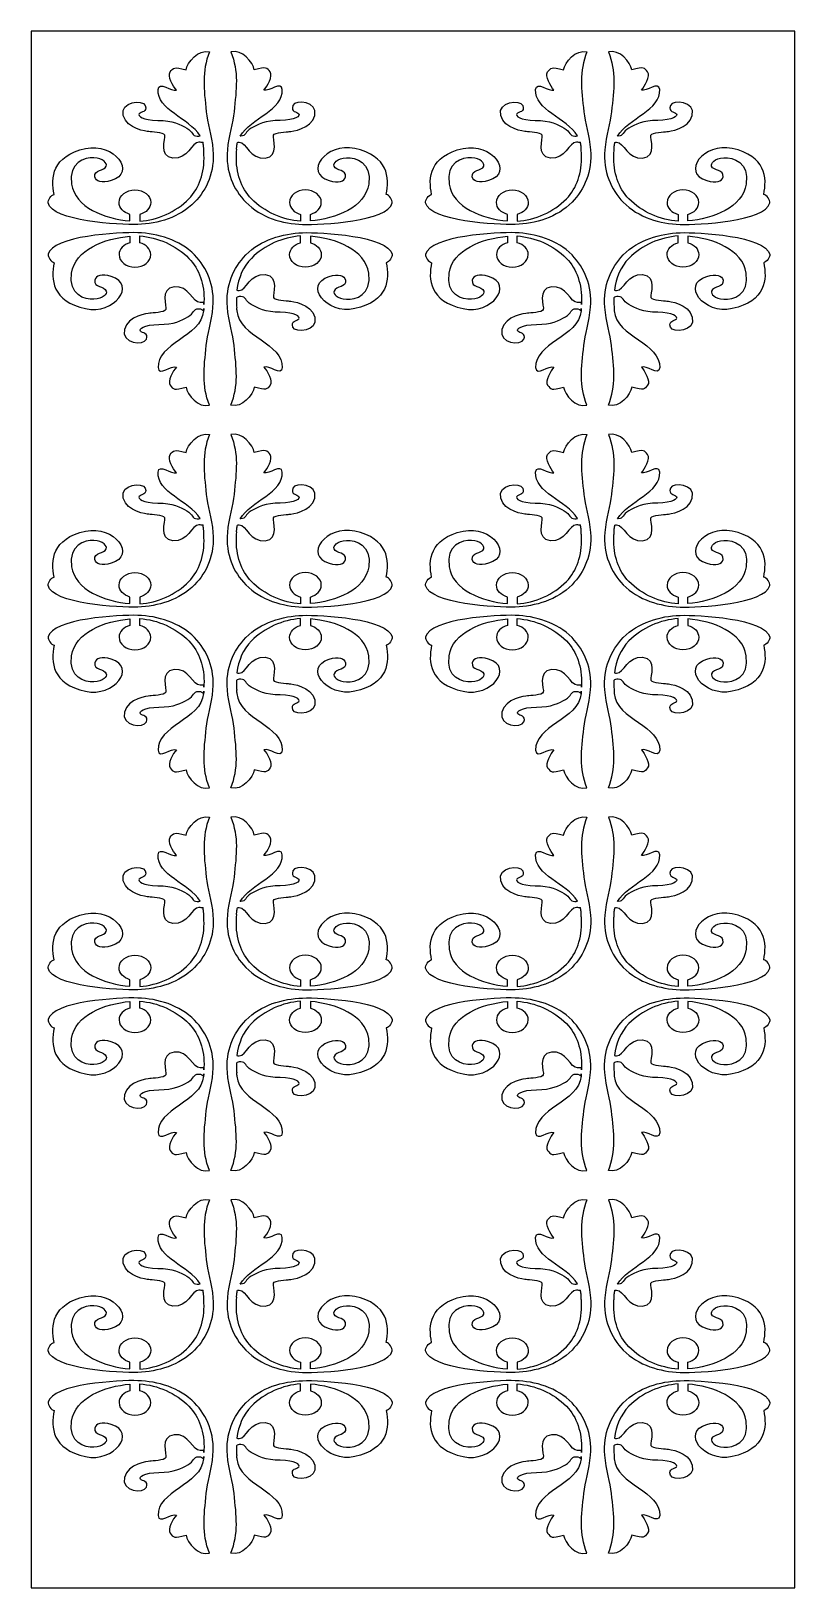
# Model space of a CAD drawing. Header units: centimetres. Extents: x -2.09 to 2.09, y -4.26 to 4.26.
import ezdxf

# ---------------------------------------------------------------- set-up
doc = ezdxf.new("R2010")
doc.units = ezdxf.units.CM
doc.header["$MEASUREMENT"] = 0
doc.layers.add('Layer 1', color=7, linetype='Continuous')

msp = doc.modelspace()

# ---------------------------------------------------------------- linework, layer by layer
at = {"layer": 'Layer 1', "color": 242}
msp.add_lwpolyline([(-2.09137, -4.26053), (2.09137, -4.26053), (2.09137, 4.26053), (-2.09137, 4.26053), (-2.09137, -4.26053)], close=True, dxfattribs=at)
at = {"layer": 'Layer 1', "color": 7}
for points, knots in [([(-1.65334, 3.44209), (-1.51044, 3.48545), (-1.63674, 3.65234), (-1.79277, 3.61837), (-1.79277, 3.61837), (-1.97636, 3.57838), (-1.98515, 3.45635), (-1.96515, 3.36665), (-1.96515, 3.36665), (-1.98207, 3.36515), (-2.00077, 3.33412), (-1.99804, 3.32095), (-1.99804, 3.32095), (-1.9772, 3.22021), (-1.60781, 3.19885), (-1.50758, 3.20262), (-1.50758, 3.20262), (-1.39709, 3.20677), (-1.27817, 3.24026), (-1.19634, 3.32448), (-1.19634, 3.32448), (-1.1279, 3.39493), (-1.08534, 3.49143), (-1.09552, 3.61072), (-1.09552, 3.61072), (-1.10235, 3.69083), (-1.1257, 3.75936), (-1.13203, 3.81958), (-1.13203, 3.81958), (-1.14521, 3.94493), (-1.15803, 4.03783), (-1.11478, 4.14706), (-1.11478, 4.14706), (-1.17534, 4.16329), (-1.23694, 4.08983), (-1.24257, 4.04846), (-1.24257, 4.04846), (-1.31104, 4.06732), (-1.31182, 4.06026), (-1.32985, 4.037), (-1.32985, 4.037), (-1.34623, 4.01586), (-1.31334, 3.95844), (-1.29553, 3.93814), (-1.29553, 3.93814), (-1.32203, 3.9258), (-1.39253, 3.99006), (-1.39576, 3.94136), (-1.39576, 3.94136), (-1.40322, 3.82873), (-1.22683, 3.78556), (-1.1663, 3.68733), (-1.1663, 3.68733), (-1.17026, 3.68601), (-1.17522, 3.68525), (-1.18142, 3.68542), (-1.18142, 3.68542), (-1.21013, 3.68623), (-1.205, 3.7105), (-1.23884, 3.72991), (-1.23884, 3.72991), (-1.27267, 3.74932), (-1.31573, 3.77197), (-1.39774, 3.77197), (-1.39774, 3.77197), (-1.47976, 3.77197), (-1.50949, 3.79704), (-1.49924, 3.80836), (-1.49924, 3.80836), (-1.48899, 3.81969), (-1.4531, 3.81726), (-1.46643, 3.85285), (-1.46643, 3.85285), (-1.47976, 3.88844), (-1.60586, 3.87631), (-1.58638, 3.79947), (-1.58638, 3.79947), (-1.5669, 3.72263), (-1.45925, 3.71211), (-1.44695, 3.7105), (-1.44695, 3.7105), (-1.43465, 3.70888), (-1.36596, 3.70645), (-1.35981, 3.69028), (-1.35981, 3.69028), (-1.35366, 3.6741), (-1.39569, 3.57542), (-1.3147, 3.56572), (-1.3147, 3.56572), (-1.23371, 3.55601), (-1.21115, 3.65388), (-1.1722, 3.65226), (-1.1722, 3.65226), (-1.16206, 3.65184), (-1.15532, 3.65103), (-1.15091, 3.65007), (-1.15091, 3.65007), (-1.15091, 3.65007), (-1.15103, 3.65308), (-1.15103, 3.65308), (-1.15103, 3.65308), (-1.14902, 3.64597), (-1.14756, 3.6386), (-1.14683, 3.6309), (-1.14683, 3.6309), (-1.14622, 3.62452), (-1.14603, 3.61795), (-1.1464, 3.61113), (-1.1464, 3.61113), (-1.1456, 3.6017), (-1.14506, 3.59241), (-1.14478, 3.58326), (-1.14478, 3.58326), (-1.14173, 3.48445), (-1.16916, 3.40238), (-1.22693, 3.34291), (-1.22693, 3.34291), (-1.29825, 3.26951), (-1.4, 3.22728), (-1.49618, 3.22043), (-1.49618, 3.22043), (-1.49618, 3.22043), (-1.49618, 3.25761), (-1.49618, 3.25761), (-1.49618, 3.25761), (-1.46143, 3.26659), (-1.43621, 3.29243), (-1.43621, 3.32278), (-1.43621, 3.32278), (-1.43621, 3.36054), (-1.47524, 3.39133), (-1.5231, 3.39133), (-1.5231, 3.39133), (-1.57095, 3.39133), (-1.60998, 3.36054), (-1.60998, 3.32278), (-1.60998, 3.32278), (-1.60998, 3.29243), (-1.58476, 3.26659), (-1.55001, 3.25761), (-1.55001, 3.25761), (-1.55001, 3.25761), (-1.55001, 3.22162), (-1.55001, 3.22162), (-1.55001, 3.22162), (-1.68786, 3.23309), (-1.85058, 3.29628), (-1.86968, 3.42367), (-1.86968, 3.42367), (-1.88752, 3.54273), (-1.79823, 3.57046), (-1.74712, 3.56705), (-1.74712, 3.56705), (-1.69608, 3.56365), (-1.67406, 3.53702), (-1.67968, 3.52185), (-1.67968, 3.52185), (-1.69034, 3.49305), (-1.74973, 3.50458), (-1.74245, 3.46216), (-1.74245, 3.46216), (-1.73815, 3.43704), (-1.70382, 3.42677), (-1.65334, 3.44209)], [0, 0, 0, 0, 0.0238095, 0.0238095, 0.0238095, 0.0238095, 0.047619, 0.047619, 0.047619, 0.047619, 0.0714286, 0.0714286, 0.0714286, 0.0714286, 0.0952381, 0.0952381, 0.0952381, 0.0952381, 0.1190476, 0.1190476, 0.1190476, 0.1190476, 0.1428571, 0.1428571, 0.1428571, 0.1428571, 0.1666667, 0.1666667, 0.1666667, 0.1666667, 0.1904762, 0.1904762, 0.1904762, 0.1904762, 0.2142857, 0.2142857, 0.2142857, 0.2142857, 0.2380952, 0.2380952, 0.2380952, 0.2380952, 0.2619048, 0.2619048, 0.2619048, 0.2619048, 0.2857143, 0.2857143, 0.2857143, 0.2857143, 0.3095238, 0.3095238, 0.3095238, 0.3095238, 0.3333333, 0.3333333, 0.3333333, 0.3333333, 0.3571429, 0.3571429, 0.3571429, 0.3571429, 0.3809524, 0.3809524, 0.3809524, 0.3809524, 0.4047619, 0.4047619, 0.4047619, 0.4047619, 0.4285714, 0.4285714, 0.4285714, 0.4285714, 0.452381, 0.452381, 0.452381, 0.452381, 0.4761905, 0.4761905, 0.4761905, 0.4761905, 0.5, 0.5, 0.5, 0.5, 0.5238095, 0.5238095, 0.5238095, 0.5238095, 0.547619, 0.547619, 0.547619, 0.547619, 0.5714286, 0.5714286, 0.5714286, 0.5714286, 0.5952381, 0.5952381, 0.5952381, 0.5952381, 0.6190476, 0.6190476, 0.6190476, 0.6190476, 0.6428571, 0.6428571, 0.6428571, 0.6428571, 0.6666667, 0.6666667, 0.6666667, 0.6666667, 0.6904762, 0.6904762, 0.6904762, 0.6904762, 0.7142857, 0.7142857, 0.7142857, 0.7142857, 0.7380952, 0.7380952, 0.7380952, 0.7380952, 0.7619048, 0.7619048, 0.7619048, 0.7619048, 0.7857143, 0.7857143, 0.7857143, 0.7857143, 0.8095238, 0.8095238, 0.8095238, 0.8095238, 0.8333333, 0.8333333, 0.8333333, 0.8333333, 0.8571429, 0.8571429, 0.8571429, 0.8571429, 0.8809524, 0.8809524, 0.8809524, 0.8809524, 0.9047619, 0.9047619, 0.9047619, 0.9047619, 0.9285714, 0.9285714, 0.9285714, 0.9285714, 0.952381, 0.952381, 0.952381, 0.952381, 1, 1, 1, 1]), ([(-0.94691, 3.68544), (-0.94562, 3.68539), (-0.94428, 3.68538), (-0.94287, 3.68542), (-0.94287, 3.68542), (-0.91417, 3.68623), (-0.91929, 3.7105), (-0.88546, 3.72991), (-0.88546, 3.72991), (-0.85163, 3.74932), (-0.80857, 3.77197), (-0.72655, 3.77197), (-0.72655, 3.77197), (-0.64454, 3.77197), (-0.61481, 3.79704), (-0.62506, 3.80836), (-0.62506, 3.80836), (-0.63531, 3.81969), (-0.67119, 3.81726), (-0.65787, 3.85285), (-0.65787, 3.85285), (-0.64454, 3.88844), (-0.51844, 3.87631), (-0.53792, 3.79947), (-0.53792, 3.79947), (-0.5574, 3.72263), (-0.66504, 3.71211), (-0.67734, 3.7105), (-0.67734, 3.7105), (-0.68965, 3.70888), (-0.75834, 3.70645), (-0.76449, 3.69028), (-0.76449, 3.69028), (-0.77064, 3.6741), (-0.72861, 3.57542), (-0.8096, 3.56572), (-0.8096, 3.56572), (-0.89059, 3.55601), (-0.91314, 3.65388), (-0.9521, 3.65226), (-0.9521, 3.65226), (-0.95559, 3.65212), (-0.95867, 3.65192), (-0.9614, 3.6517), (-0.9614, 3.6517), (-0.96321, 3.64501), (-0.96452, 3.6381), (-0.96521, 3.6309), (-0.96521, 3.6309), (-0.96582, 3.62452), (-0.966, 3.61795), (-0.96564, 3.61113), (-0.96564, 3.61113), (-0.96644, 3.6017), (-0.96698, 3.59241), (-0.96726, 3.58326), (-0.96726, 3.58326), (-0.97031, 3.48445), (-0.94288, 3.40238), (-0.88511, 3.34291), (-0.88511, 3.34291), (-0.81379, 3.26951), (-0.71203, 3.22728), (-0.61585, 3.22043), (-0.61585, 3.22043), (-0.61585, 3.22043), (-0.61585, 3.25761), (-0.61585, 3.25761), (-0.61585, 3.25761), (-0.65061, 3.26659), (-0.67583, 3.29243), (-0.67583, 3.32278), (-0.67583, 3.32278), (-0.67583, 3.36054), (-0.6368, 3.39133), (-0.58894, 3.39133), (-0.58894, 3.39133), (-0.54109, 3.39133), (-0.50206, 3.36054), (-0.50206, 3.32278), (-0.50206, 3.32278), (-0.50206, 3.29243), (-0.52728, 3.26659), (-0.56203, 3.25761), (-0.56203, 3.25761), (-0.56203, 3.25761), (-0.56203, 3.22162), (-0.56203, 3.22162), (-0.56203, 3.22162), (-0.42418, 3.23309), (-0.26145, 3.29628), (-0.24236, 3.42367), (-0.24236, 3.42367), (-0.22452, 3.54273), (-0.31381, 3.57046), (-0.36492, 3.56705), (-0.36492, 3.56705), (-0.41596, 3.56365), (-0.43798, 3.53702), (-0.43236, 3.52185), (-0.43236, 3.52185), (-0.4217, 3.49305), (-0.36231, 3.50458), (-0.36958, 3.46216), (-0.36958, 3.46216), (-0.37389, 3.43704), (-0.40822, 3.42677), (-0.4587, 3.44209), (-0.4587, 3.44209), (-0.60159, 3.48545), (-0.4753, 3.65234), (-0.31927, 3.61837), (-0.31927, 3.61837), (-0.13568, 3.57838), (-0.12689, 3.45635), (-0.14688, 3.36665), (-0.14688, 3.36665), (-0.12997, 3.36515), (-0.11127, 3.33412), (-0.114, 3.32095), (-0.114, 3.32095), (-0.13484, 3.22021), (-0.50423, 3.19885), (-0.60446, 3.20262), (-0.60446, 3.20262), (-0.71495, 3.20677), (-0.83387, 3.24026), (-0.9157, 3.32448), (-0.9157, 3.32448), (-0.98414, 3.39493), (-1.02669, 3.49143), (-1.01652, 3.61072), (-1.01652, 3.61072), (-1.00968, 3.69083), (-0.98634, 3.75936), (-0.98001, 3.81958), (-0.98001, 3.81958), (-0.96683, 3.94493), (-0.95401, 4.03783), (-0.99725, 4.14706), (-0.99725, 4.14706), (-0.93669, 4.16329), (-0.8751, 4.08983), (-0.86947, 4.04846), (-0.86947, 4.04846), (-0.801, 4.06732), (-0.80021, 4.06026), (-0.78219, 4.037), (-0.78219, 4.037), (-0.76581, 4.01586), (-0.79869, 3.95844), (-0.81651, 3.93814), (-0.81651, 3.93814), (-0.79, 3.9258), (-0.71951, 3.99006), (-0.71628, 3.94136), (-0.71628, 3.94136), (-0.70877, 3.82801), (-0.88749, 3.78502), (-0.94691, 3.68544)], [0, 0, 0, 0, 0.0243902, 0.0243902, 0.0243902, 0.0243902, 0.0487805, 0.0487805, 0.0487805, 0.0487805, 0.0731707, 0.0731707, 0.0731707, 0.0731707, 0.097561, 0.097561, 0.097561, 0.097561, 0.1219512, 0.1219512, 0.1219512, 0.1219512, 0.1463415, 0.1463415, 0.1463415, 0.1463415, 0.1707317, 0.1707317, 0.1707317, 0.1707317, 0.195122, 0.195122, 0.195122, 0.195122, 0.2195122, 0.2195122, 0.2195122, 0.2195122, 0.2439024, 0.2439024, 0.2439024, 0.2439024, 0.2682927, 0.2682927, 0.2682927, 0.2682927, 0.2926829, 0.2926829, 0.2926829, 0.2926829, 0.3170732, 0.3170732, 0.3170732, 0.3170732, 0.3414634, 0.3414634, 0.3414634, 0.3414634, 0.3658537, 0.3658537, 0.3658537, 0.3658537, 0.3902439, 0.3902439, 0.3902439, 0.3902439, 0.4146341, 0.4146341, 0.4146341, 0.4146341, 0.4390244, 0.4390244, 0.4390244, 0.4390244, 0.4634146, 0.4634146, 0.4634146, 0.4634146, 0.4878049, 0.4878049, 0.4878049, 0.4878049, 0.5121951, 0.5121951, 0.5121951, 0.5121951, 0.5365854, 0.5365854, 0.5365854, 0.5365854, 0.5609756, 0.5609756, 0.5609756, 0.5609756, 0.5853659, 0.5853659, 0.5853659, 0.5853659, 0.6097561, 0.6097561, 0.6097561, 0.6097561, 0.6341463, 0.6341463, 0.6341463, 0.6341463, 0.6585366, 0.6585366, 0.6585366, 0.6585366, 0.6829268, 0.6829268, 0.6829268, 0.6829268, 0.7073171, 0.7073171, 0.7073171, 0.7073171, 0.7317073, 0.7317073, 0.7317073, 0.7317073, 0.7560976, 0.7560976, 0.7560976, 0.7560976, 0.7804878, 0.7804878, 0.7804878, 0.7804878, 0.804878, 0.804878, 0.804878, 0.804878, 0.8292683, 0.8292683, 0.8292683, 0.8292683, 0.8536585, 0.8536585, 0.8536585, 0.8536585, 0.8780488, 0.8780488, 0.8780488, 0.8780488, 0.902439, 0.902439, 0.902439, 0.902439, 0.9268293, 0.9268293, 0.9268293, 0.9268293, 0.9512195, 0.9512195, 0.9512195, 0.9512195, 1, 1, 1, 1]), ([(0.41399, 3.44209), (0.55689, 3.48545), (0.43059, 3.65234), (0.27456, 3.61837), (0.27456, 3.61837), (0.09097, 3.57838), (0.08218, 3.45635), (0.10218, 3.36665), (0.10218, 3.36665), (0.08526, 3.36515), (0.06656, 3.33412), (0.06929, 3.32095), (0.06929, 3.32095), (0.09013, 3.22021), (0.45952, 3.19885), (0.55975, 3.20262), (0.55975, 3.20262), (0.67024, 3.20677), (0.78916, 3.24026), (0.87099, 3.32448), (0.87099, 3.32448), (0.93943, 3.39493), (0.98199, 3.49143), (0.97181, 3.61072), (0.97181, 3.61072), (0.96498, 3.69083), (0.94163, 3.75936), (0.9353, 3.81958), (0.9353, 3.81958), (0.92212, 3.94493), (0.9093, 4.03783), (0.95255, 4.14706), (0.95255, 4.14706), (0.89199, 4.16329), (0.83039, 4.08983), (0.82476, 4.04846), (0.82476, 4.04846), (0.75629, 4.06732), (0.75551, 4.06026), (0.73748, 4.037), (0.73748, 4.037), (0.7211, 4.01586), (0.75399, 3.95844), (0.7718, 3.93814), (0.7718, 3.93814), (0.7453, 3.9258), (0.6748, 3.99006), (0.67157, 3.94136), (0.67157, 3.94136), (0.66411, 3.82873), (0.8405, 3.78556), (0.90103, 3.68733), (0.90103, 3.68733), (0.89707, 3.68601), (0.89211, 3.68525), (0.88591, 3.68542), (0.88591, 3.68542), (0.8572, 3.68623), (0.86233, 3.7105), (0.82849, 3.72991), (0.82849, 3.72991), (0.79466, 3.74932), (0.7516, 3.77197), (0.66959, 3.77197), (0.66959, 3.77197), (0.58757, 3.77197), (0.55784, 3.79704), (0.56809, 3.80836), (0.56809, 3.80836), (0.57834, 3.81969), (0.61423, 3.81726), (0.6009, 3.85285), (0.6009, 3.85285), (0.58757, 3.88844), (0.46147, 3.87631), (0.48095, 3.79947), (0.48095, 3.79947), (0.50043, 3.72263), (0.60808, 3.71211), (0.62038, 3.7105), (0.62038, 3.7105), (0.63268, 3.70888), (0.70137, 3.70645), (0.70752, 3.69028), (0.70752, 3.69028), (0.71367, 3.6741), (0.67164, 3.57542), (0.75263, 3.56572), (0.75263, 3.56572), (0.83362, 3.55601), (0.85618, 3.65388), (0.89513, 3.65226), (0.89513, 3.65226), (0.90527, 3.65184), (0.91201, 3.65103), (0.91642, 3.65007), (0.91642, 3.65007), (0.91642, 3.65007), (0.9163, 3.65308), (0.9163, 3.65308), (0.9163, 3.65308), (0.91831, 3.64597), (0.91977, 3.6386), (0.9205, 3.6309), (0.9205, 3.6309), (0.92111, 3.62452), (0.9213, 3.61795), (0.92093, 3.61113), (0.92093, 3.61113), (0.92173, 3.6017), (0.92227, 3.59241), (0.92255, 3.58326), (0.92255, 3.58326), (0.9256, 3.48445), (0.89817, 3.40238), (0.8404, 3.34291), (0.8404, 3.34291), (0.76908, 3.26951), (0.66733, 3.22728), (0.57115, 3.22043), (0.57115, 3.22043), (0.57115, 3.22043), (0.57115, 3.25761), (0.57115, 3.25761), (0.57115, 3.25761), (0.6059, 3.26659), (0.63112, 3.29243), (0.63112, 3.32278), (0.63112, 3.32278), (0.63112, 3.36054), (0.59209, 3.39133), (0.54423, 3.39133), (0.54423, 3.39133), (0.49638, 3.39133), (0.45735, 3.36054), (0.45735, 3.32278), (0.45735, 3.32278), (0.45735, 3.29243), (0.48257, 3.26659), (0.51732, 3.25761), (0.51732, 3.25761), (0.51732, 3.25761), (0.51732, 3.22162), (0.51732, 3.22162), (0.51732, 3.22162), (0.37947, 3.23309), (0.21675, 3.29628), (0.19765, 3.42367), (0.19765, 3.42367), (0.17981, 3.54273), (0.26911, 3.57046), (0.32021, 3.56705), (0.32021, 3.56705), (0.37125, 3.56365), (0.39327, 3.53702), (0.38765, 3.52185), (0.38765, 3.52185), (0.37699, 3.49305), (0.3176, 3.50458), (0.32488, 3.46216), (0.32488, 3.46216), (0.32919, 3.43704), (0.36351, 3.42677), (0.41399, 3.44209)], [0, 0, 0, 0, 0.0238095, 0.0238095, 0.0238095, 0.0238095, 0.047619, 0.047619, 0.047619, 0.047619, 0.0714286, 0.0714286, 0.0714286, 0.0714286, 0.0952381, 0.0952381, 0.0952381, 0.0952381, 0.1190476, 0.1190476, 0.1190476, 0.1190476, 0.1428571, 0.1428571, 0.1428571, 0.1428571, 0.1666667, 0.1666667, 0.1666667, 0.1666667, 0.1904762, 0.1904762, 0.1904762, 0.1904762, 0.2142857, 0.2142857, 0.2142857, 0.2142857, 0.2380952, 0.2380952, 0.2380952, 0.2380952, 0.2619048, 0.2619048, 0.2619048, 0.2619048, 0.2857143, 0.2857143, 0.2857143, 0.2857143, 0.3095238, 0.3095238, 0.3095238, 0.3095238, 0.3333333, 0.3333333, 0.3333333, 0.3333333, 0.3571429, 0.3571429, 0.3571429, 0.3571429, 0.3809524, 0.3809524, 0.3809524, 0.3809524, 0.4047619, 0.4047619, 0.4047619, 0.4047619, 0.4285714, 0.4285714, 0.4285714, 0.4285714, 0.452381, 0.452381, 0.452381, 0.452381, 0.4761905, 0.4761905, 0.4761905, 0.4761905, 0.5, 0.5, 0.5, 0.5, 0.5238095, 0.5238095, 0.5238095, 0.5238095, 0.547619, 0.547619, 0.547619, 0.547619, 0.5714286, 0.5714286, 0.5714286, 0.5714286, 0.5952381, 0.5952381, 0.5952381, 0.5952381, 0.6190476, 0.6190476, 0.6190476, 0.6190476, 0.6428571, 0.6428571, 0.6428571, 0.6428571, 0.6666667, 0.6666667, 0.6666667, 0.6666667, 0.6904762, 0.6904762, 0.6904762, 0.6904762, 0.7142857, 0.7142857, 0.7142857, 0.7142857, 0.7380952, 0.7380952, 0.7380952, 0.7380952, 0.7619048, 0.7619048, 0.7619048, 0.7619048, 0.7857143, 0.7857143, 0.7857143, 0.7857143, 0.8095238, 0.8095238, 0.8095238, 0.8095238, 0.8333333, 0.8333333, 0.8333333, 0.8333333, 0.8571429, 0.8571429, 0.8571429, 0.8571429, 0.8809524, 0.8809524, 0.8809524, 0.8809524, 0.9047619, 0.9047619, 0.9047619, 0.9047619, 0.9285714, 0.9285714, 0.9285714, 0.9285714, 0.952381, 0.952381, 0.952381, 0.952381, 1, 1, 1, 1]), ([(1.12042, 3.68544), (1.12171, 3.68539), (1.12305, 3.68538), (1.12446, 3.68542), (1.12446, 3.68542), (1.15316, 3.68623), (1.14804, 3.7105), (1.18187, 3.72991), (1.18187, 3.72991), (1.2157, 3.74932), (1.25876, 3.77197), (1.34078, 3.77197), (1.34078, 3.77197), (1.42279, 3.77197), (1.45252, 3.79704), (1.44227, 3.80836), (1.44227, 3.80836), (1.43202, 3.81969), (1.39614, 3.81726), (1.40946, 3.85285), (1.40946, 3.85285), (1.42279, 3.88844), (1.54889, 3.87631), (1.52941, 3.79947), (1.52941, 3.79947), (1.50993, 3.72263), (1.40229, 3.71211), (1.38999, 3.7105), (1.38999, 3.7105), (1.37768, 3.70888), (1.30899, 3.70645), (1.30284, 3.69028), (1.30284, 3.69028), (1.29669, 3.6741), (1.33872, 3.57542), (1.25773, 3.56572), (1.25773, 3.56572), (1.17674, 3.55601), (1.15419, 3.65388), (1.11523, 3.65226), (1.11523, 3.65226), (1.11174, 3.65212), (1.10866, 3.65192), (1.10593, 3.6517), (1.10593, 3.6517), (1.10412, 3.64501), (1.10281, 3.6381), (1.10212, 3.6309), (1.10212, 3.6309), (1.10151, 3.62452), (1.10133, 3.61795), (1.10169, 3.61113), (1.10169, 3.61113), (1.10089, 3.6017), (1.10035, 3.59241), (1.10007, 3.58326), (1.10007, 3.58326), (1.09702, 3.48445), (1.12445, 3.40238), (1.18222, 3.34291), (1.18222, 3.34291), (1.25354, 3.26951), (1.3553, 3.22728), (1.45148, 3.22043), (1.45148, 3.22043), (1.45148, 3.22043), (1.45148, 3.25761), (1.45148, 3.25761), (1.45148, 3.25761), (1.41672, 3.26659), (1.3915, 3.29243), (1.3915, 3.32278), (1.3915, 3.32278), (1.3915, 3.36054), (1.43053, 3.39133), (1.47839, 3.39133), (1.47839, 3.39133), (1.52624, 3.39133), (1.56527, 3.36054), (1.56527, 3.32278), (1.56527, 3.32278), (1.56527, 3.29243), (1.54005, 3.26659), (1.5053, 3.25761), (1.5053, 3.25761), (1.5053, 3.25761), (1.5053, 3.22162), (1.5053, 3.22162), (1.5053, 3.22162), (1.64315, 3.23309), (1.80588, 3.29628), (1.82497, 3.42367), (1.82497, 3.42367), (1.84281, 3.54273), (1.75352, 3.57046), (1.70241, 3.56705), (1.70241, 3.56705), (1.65137, 3.56365), (1.62935, 3.53702), (1.63497, 3.52185), (1.63497, 3.52185), (1.64563, 3.49305), (1.70502, 3.50458), (1.69775, 3.46216), (1.69775, 3.46216), (1.69344, 3.43704), (1.65911, 3.42677), (1.60863, 3.44209), (1.60863, 3.44209), (1.46574, 3.48545), (1.59203, 3.65234), (1.74806, 3.61837), (1.74806, 3.61837), (1.93165, 3.57838), (1.94044, 3.45635), (1.92045, 3.36665), (1.92045, 3.36665), (1.93736, 3.36515), (1.95606, 3.33412), (1.95333, 3.32095), (1.95333, 3.32095), (1.93249, 3.22021), (1.5631, 3.19885), (1.46287, 3.20262), (1.46287, 3.20262), (1.35238, 3.20677), (1.23346, 3.24026), (1.15163, 3.32448), (1.15163, 3.32448), (1.08319, 3.39493), (1.04064, 3.49143), (1.05081, 3.61072), (1.05081, 3.61072), (1.05765, 3.69083), (1.08099, 3.75936), (1.08732, 3.81958), (1.08732, 3.81958), (1.1005, 3.94493), (1.11332, 4.03783), (1.07008, 4.14706), (1.07008, 4.14706), (1.13064, 4.16329), (1.19223, 4.08983), (1.19786, 4.04846), (1.19786, 4.04846), (1.26633, 4.06732), (1.26712, 4.06026), (1.28514, 4.037), (1.28514, 4.037), (1.30152, 4.01586), (1.26864, 3.95844), (1.25082, 3.93814), (1.25082, 3.93814), (1.27733, 3.9258), (1.34782, 3.99006), (1.35105, 3.94136), (1.35105, 3.94136), (1.35856, 3.82801), (1.17984, 3.78502), (1.12042, 3.68544)], [0, 0, 0, 0, 0.0243902, 0.0243902, 0.0243902, 0.0243902, 0.0487805, 0.0487805, 0.0487805, 0.0487805, 0.0731707, 0.0731707, 0.0731707, 0.0731707, 0.097561, 0.097561, 0.097561, 0.097561, 0.1219512, 0.1219512, 0.1219512, 0.1219512, 0.1463415, 0.1463415, 0.1463415, 0.1463415, 0.1707317, 0.1707317, 0.1707317, 0.1707317, 0.195122, 0.195122, 0.195122, 0.195122, 0.2195122, 0.2195122, 0.2195122, 0.2195122, 0.2439024, 0.2439024, 0.2439024, 0.2439024, 0.2682927, 0.2682927, 0.2682927, 0.2682927, 0.2926829, 0.2926829, 0.2926829, 0.2926829, 0.3170732, 0.3170732, 0.3170732, 0.3170732, 0.3414634, 0.3414634, 0.3414634, 0.3414634, 0.3658537, 0.3658537, 0.3658537, 0.3658537, 0.3902439, 0.3902439, 0.3902439, 0.3902439, 0.4146341, 0.4146341, 0.4146341, 0.4146341, 0.4390244, 0.4390244, 0.4390244, 0.4390244, 0.4634146, 0.4634146, 0.4634146, 0.4634146, 0.4878049, 0.4878049, 0.4878049, 0.4878049, 0.5121951, 0.5121951, 0.5121951, 0.5121951, 0.5365854, 0.5365854, 0.5365854, 0.5365854, 0.5609756, 0.5609756, 0.5609756, 0.5609756, 0.5853659, 0.5853659, 0.5853659, 0.5853659, 0.6097561, 0.6097561, 0.6097561, 0.6097561, 0.6341463, 0.6341463, 0.6341463, 0.6341463, 0.6585366, 0.6585366, 0.6585366, 0.6585366, 0.6829268, 0.6829268, 0.6829268, 0.6829268, 0.7073171, 0.7073171, 0.7073171, 0.7073171, 0.7317073, 0.7317073, 0.7317073, 0.7317073, 0.7560976, 0.7560976, 0.7560976, 0.7560976, 0.7804878, 0.7804878, 0.7804878, 0.7804878, 0.804878, 0.804878, 0.804878, 0.804878, 0.8292683, 0.8292683, 0.8292683, 0.8292683, 0.8536585, 0.8536585, 0.8536585, 0.8536585, 0.8780488, 0.8780488, 0.8780488, 0.8780488, 0.902439, 0.902439, 0.902439, 0.902439, 0.9268293, 0.9268293, 0.9268293, 0.9268293, 0.9512195, 0.9512195, 0.9512195, 0.9512195, 1, 1, 1, 1]), ([(-1.65334, 2.91773), (-1.51044, 2.87437), (-1.63674, 2.70748), (-1.79277, 2.74145), (-1.79277, 2.74145), (-1.97636, 2.78143), (-1.98515, 2.90347), (-1.96515, 2.99317), (-1.96515, 2.99317), (-1.98207, 2.99467), (-2.00077, 3.0257), (-1.99804, 3.03887), (-1.99804, 3.03887), (-1.9772, 3.13961), (-1.60781, 3.16097), (-1.50758, 3.1572), (-1.50758, 3.1572), (-1.39709, 3.15305), (-1.27817, 3.11956), (-1.19634, 3.03534), (-1.19634, 3.03534), (-1.1279, 2.96489), (-1.08534, 2.86839), (-1.09552, 2.7491), (-1.09552, 2.7491), (-1.10235, 2.66899), (-1.1257, 2.60046), (-1.13203, 2.54024), (-1.13203, 2.54024), (-1.14521, 2.41489), (-1.15803, 2.322), (-1.11478, 2.21276), (-1.11478, 2.21276), (-1.17534, 2.19653), (-1.23694, 2.26999), (-1.24257, 2.31135), (-1.24257, 2.31135), (-1.31104, 2.2925), (-1.31182, 2.29956), (-1.32985, 2.32282), (-1.32985, 2.32282), (-1.34623, 2.34396), (-1.31334, 2.40138), (-1.29553, 2.42168), (-1.29553, 2.42168), (-1.32203, 2.43402), (-1.39253, 2.36976), (-1.39576, 2.41846), (-1.39576, 2.41846), (-1.40451, 2.55053), (-1.16042, 2.58707), (-1.14683, 2.72893), (-1.14683, 2.72893), (-1.15002, 2.73451), (-1.15758, 2.74171), (-1.1753, 2.74121), (-1.1753, 2.74121), (-1.204, 2.7404), (-1.19887, 2.71614), (-1.23271, 2.69673), (-1.23271, 2.69673), (-1.26654, 2.67731), (-1.3096, 2.65467), (-1.39161, 2.65467), (-1.39161, 2.65467), (-1.47363, 2.65467), (-1.50336, 2.62959), (-1.49311, 2.61827), (-1.49311, 2.61827), (-1.48286, 2.60695), (-1.44697, 2.60937), (-1.4603, 2.57378), (-1.4603, 2.57378), (-1.47363, 2.5382), (-1.59973, 2.55033), (-1.58025, 2.62717), (-1.58025, 2.62717), (-1.56077, 2.704), (-1.45313, 2.71452), (-1.44082, 2.71614), (-1.44082, 2.71614), (-1.42852, 2.71775), (-1.35983, 2.72018), (-1.35368, 2.73636), (-1.35368, 2.73636), (-1.34753, 2.75253), (-1.38956, 2.85121), (-1.30857, 2.86092), (-1.30857, 2.86092), (-1.22758, 2.87062), (-1.20503, 2.77275), (-1.16607, 2.77437), (-1.16607, 2.77437), (-1.15593, 2.77479), (-1.14919, 2.7756), (-1.14478, 2.77656), (-1.14478, 2.77656), (-1.14173, 2.87537), (-1.16916, 2.95744), (-1.22693, 3.01691), (-1.22693, 3.01691), (-1.29825, 3.09031), (-1.4, 3.13254), (-1.49618, 3.13939), (-1.49618, 3.13939), (-1.49618, 3.13939), (-1.49618, 3.10221), (-1.49618, 3.10221), (-1.49618, 3.10221), (-1.46143, 3.09323), (-1.43621, 3.06739), (-1.43621, 3.03704), (-1.43621, 3.03704), (-1.43621, 2.99928), (-1.47524, 2.96849), (-1.5231, 2.96849), (-1.5231, 2.96849), (-1.57095, 2.96849), (-1.60998, 2.99928), (-1.60998, 3.03704), (-1.60998, 3.03704), (-1.60998, 3.06739), (-1.58476, 3.09323), (-1.55001, 3.10221), (-1.55001, 3.10221), (-1.55001, 3.10221), (-1.55001, 3.1382), (-1.55001, 3.1382), (-1.55001, 3.1382), (-1.68786, 3.12673), (-1.85058, 3.06354), (-1.86968, 2.93615), (-1.86968, 2.93615), (-1.88752, 2.81709), (-1.79823, 2.78936), (-1.74712, 2.79277), (-1.74712, 2.79277), (-1.69608, 2.79617), (-1.67406, 2.8228), (-1.67968, 2.83797), (-1.67968, 2.83797), (-1.69034, 2.86677), (-1.74973, 2.85524), (-1.74245, 2.89766), (-1.74245, 2.89766), (-1.73815, 2.92278), (-1.70382, 2.93305), (-1.65334, 2.91773)], [0, 0, 0, 0, 0.0263158, 0.0263158, 0.0263158, 0.0263158, 0.0526316, 0.0526316, 0.0526316, 0.0526316, 0.0789474, 0.0789474, 0.0789474, 0.0789474, 0.1052632, 0.1052632, 0.1052632, 0.1052632, 0.1315789, 0.1315789, 0.1315789, 0.1315789, 0.1578947, 0.1578947, 0.1578947, 0.1578947, 0.1842105, 0.1842105, 0.1842105, 0.1842105, 0.2105263, 0.2105263, 0.2105263, 0.2105263, 0.2368421, 0.2368421, 0.2368421, 0.2368421, 0.2631579, 0.2631579, 0.2631579, 0.2631579, 0.2894737, 0.2894737, 0.2894737, 0.2894737, 0.3157895, 0.3157895, 0.3157895, 0.3157895, 0.3421053, 0.3421053, 0.3421053, 0.3421053, 0.3684211, 0.3684211, 0.3684211, 0.3684211, 0.3947368, 0.3947368, 0.3947368, 0.3947368, 0.4210526, 0.4210526, 0.4210526, 0.4210526, 0.4473684, 0.4473684, 0.4473684, 0.4473684, 0.4736842, 0.4736842, 0.4736842, 0.4736842, 0.5, 0.5, 0.5, 0.5, 0.5263158, 0.5263158, 0.5263158, 0.5263158, 0.5526316, 0.5526316, 0.5526316, 0.5526316, 0.5789474, 0.5789474, 0.5789474, 0.5789474, 0.6052632, 0.6052632, 0.6052632, 0.6052632, 0.6315789, 0.6315789, 0.6315789, 0.6315789, 0.6578947, 0.6578947, 0.6578947, 0.6578947, 0.6842105, 0.6842105, 0.6842105, 0.6842105, 0.7105263, 0.7105263, 0.7105263, 0.7105263, 0.7368421, 0.7368421, 0.7368421, 0.7368421, 0.7631579, 0.7631579, 0.7631579, 0.7631579, 0.7894737, 0.7894737, 0.7894737, 0.7894737, 0.8157895, 0.8157895, 0.8157895, 0.8157895, 0.8421053, 0.8421053, 0.8421053, 0.8421053, 0.8684211, 0.8684211, 0.8684211, 0.8684211, 0.8947368, 0.8947368, 0.8947368, 0.8947368, 0.9210526, 0.9210526, 0.9210526, 0.9210526, 0.9473684, 0.9473684, 0.9473684, 0.9473684, 1, 1, 1, 1]), ([(-0.4587, 2.91773), (-0.60159, 2.87437), (-0.4753, 2.70748), (-0.31927, 2.74145), (-0.31927, 2.74145), (-0.13568, 2.78143), (-0.12689, 2.90347), (-0.14688, 2.99317), (-0.14688, 2.99317), (-0.12997, 2.99467), (-0.11127, 3.0257), (-0.114, 3.03887), (-0.114, 3.03887), (-0.13484, 3.13961), (-0.50423, 3.16097), (-0.60446, 3.1572), (-0.60446, 3.1572), (-0.71495, 3.15305), (-0.83387, 3.11956), (-0.9157, 3.03534), (-0.9157, 3.03534), (-0.98414, 2.96489), (-1.02669, 2.86839), (-1.01652, 2.7491), (-1.01652, 2.7491), (-1.00968, 2.66899), (-0.98634, 2.60046), (-0.98001, 2.54024), (-0.98001, 2.54024), (-0.96683, 2.41489), (-0.95401, 2.322), (-0.99725, 2.21276), (-0.99725, 2.21276), (-0.93669, 2.19653), (-0.8751, 2.26999), (-0.86947, 2.31135), (-0.86947, 2.31135), (-0.801, 2.2925), (-0.80021, 2.29956), (-0.78219, 2.32282), (-0.78219, 2.32282), (-0.76581, 2.34396), (-0.79869, 2.40138), (-0.81651, 2.42168), (-0.81651, 2.42168), (-0.79, 2.43402), (-0.71951, 2.36976), (-0.71628, 2.41846), (-0.71628, 2.41846), (-0.70753, 2.55053), (-0.95162, 2.58707), (-0.96521, 2.72893), (-0.96521, 2.72893), (-0.96582, 2.7353), (-0.966, 2.74187), (-0.96564, 2.74869), (-0.96564, 2.74869), (-0.96644, 2.75812), (-0.96698, 2.76741), (-0.96726, 2.77656), (-0.96726, 2.77656), (-0.96751, 2.78473), (-0.96756, 2.79278), (-0.96739, 2.80072), (-0.96739, 2.80072), (-0.96299, 2.80482), (-0.95552, 2.80838), (-0.94287, 2.80802), (-0.94287, 2.80802), (-0.91417, 2.80722), (-0.91929, 2.78295), (-0.88546, 2.76354), (-0.88546, 2.76354), (-0.85163, 2.74413), (-0.80857, 2.72148), (-0.72655, 2.72148), (-0.72655, 2.72148), (-0.64454, 2.72148), (-0.61481, 2.69641), (-0.62506, 2.68508), (-0.62506, 2.68508), (-0.63531, 2.67376), (-0.67119, 2.67619), (-0.65787, 2.6406), (-0.65787, 2.6406), (-0.64454, 2.60501), (-0.51844, 2.61714), (-0.53792, 2.69398), (-0.53792, 2.69398), (-0.5574, 2.77082), (-0.66504, 2.78133), (-0.67734, 2.78295), (-0.67734, 2.78295), (-0.68965, 2.78457), (-0.75834, 2.78699), (-0.76449, 2.80317), (-0.76449, 2.80317), (-0.77064, 2.81935), (-0.72861, 2.91802), (-0.8096, 2.92773), (-0.8096, 2.92773), (-0.89059, 2.93744), (-0.91314, 2.83957), (-0.9521, 2.84119), (-0.9521, 2.84119), (-0.95699, 2.84139), (-0.9611, 2.84168), (-0.96452, 2.84204), (-0.96452, 2.84204), (-0.95608, 2.91195), (-0.92959, 2.97112), (-0.88511, 3.01691), (-0.88511, 3.01691), (-0.81379, 3.09031), (-0.71203, 3.13254), (-0.61585, 3.13939), (-0.61585, 3.13939), (-0.61585, 3.13939), (-0.61585, 3.10221), (-0.61585, 3.10221), (-0.61585, 3.10221), (-0.65061, 3.09323), (-0.67583, 3.06739), (-0.67583, 3.03704), (-0.67583, 3.03704), (-0.67583, 2.99928), (-0.6368, 2.96849), (-0.58894, 2.96849), (-0.58894, 2.96849), (-0.54109, 2.96849), (-0.50206, 2.99928), (-0.50206, 3.03704), (-0.50206, 3.03704), (-0.50206, 3.06739), (-0.52728, 3.09323), (-0.56203, 3.10221), (-0.56203, 3.10221), (-0.56203, 3.10221), (-0.56203, 3.1382), (-0.56203, 3.1382), (-0.56203, 3.1382), (-0.42418, 3.12673), (-0.26145, 3.06354), (-0.24236, 2.93615), (-0.24236, 2.93615), (-0.22452, 2.81709), (-0.31381, 2.78936), (-0.36492, 2.79277), (-0.36492, 2.79277), (-0.41596, 2.79617), (-0.43798, 2.8228), (-0.43236, 2.83797), (-0.43236, 2.83797), (-0.4217, 2.86677), (-0.36231, 2.85524), (-0.36958, 2.89766), (-0.36958, 2.89766), (-0.37389, 2.92278), (-0.40822, 2.93305), (-0.4587, 2.91773)], [0, 0, 0, 0, 0.0243902, 0.0243902, 0.0243902, 0.0243902, 0.0487805, 0.0487805, 0.0487805, 0.0487805, 0.0731707, 0.0731707, 0.0731707, 0.0731707, 0.097561, 0.097561, 0.097561, 0.097561, 0.1219512, 0.1219512, 0.1219512, 0.1219512, 0.1463415, 0.1463415, 0.1463415, 0.1463415, 0.1707317, 0.1707317, 0.1707317, 0.1707317, 0.195122, 0.195122, 0.195122, 0.195122, 0.2195122, 0.2195122, 0.2195122, 0.2195122, 0.2439024, 0.2439024, 0.2439024, 0.2439024, 0.2682927, 0.2682927, 0.2682927, 0.2682927, 0.2926829, 0.2926829, 0.2926829, 0.2926829, 0.3170732, 0.3170732, 0.3170732, 0.3170732, 0.3414634, 0.3414634, 0.3414634, 0.3414634, 0.3658537, 0.3658537, 0.3658537, 0.3658537, 0.3902439, 0.3902439, 0.3902439, 0.3902439, 0.4146341, 0.4146341, 0.4146341, 0.4146341, 0.4390244, 0.4390244, 0.4390244, 0.4390244, 0.4634146, 0.4634146, 0.4634146, 0.4634146, 0.4878049, 0.4878049, 0.4878049, 0.4878049, 0.5121951, 0.5121951, 0.5121951, 0.5121951, 0.5365854, 0.5365854, 0.5365854, 0.5365854, 0.5609756, 0.5609756, 0.5609756, 0.5609756, 0.5853659, 0.5853659, 0.5853659, 0.5853659, 0.6097561, 0.6097561, 0.6097561, 0.6097561, 0.6341463, 0.6341463, 0.6341463, 0.6341463, 0.6585366, 0.6585366, 0.6585366, 0.6585366, 0.6829268, 0.6829268, 0.6829268, 0.6829268, 0.7073171, 0.7073171, 0.7073171, 0.7073171, 0.7317073, 0.7317073, 0.7317073, 0.7317073, 0.7560976, 0.7560976, 0.7560976, 0.7560976, 0.7804878, 0.7804878, 0.7804878, 0.7804878, 0.804878, 0.804878, 0.804878, 0.804878, 0.8292683, 0.8292683, 0.8292683, 0.8292683, 0.8536585, 0.8536585, 0.8536585, 0.8536585, 0.8780488, 0.8780488, 0.8780488, 0.8780488, 0.902439, 0.902439, 0.902439, 0.902439, 0.9268293, 0.9268293, 0.9268293, 0.9268293, 0.9512195, 0.9512195, 0.9512195, 0.9512195, 1, 1, 1, 1]), ([(0.41399, 2.91773), (0.55689, 2.87437), (0.43059, 2.70748), (0.27456, 2.74145), (0.27456, 2.74145), (0.09097, 2.78143), (0.08218, 2.90347), (0.10218, 2.99317), (0.10218, 2.99317), (0.08526, 2.99467), (0.06656, 3.0257), (0.06929, 3.03887), (0.06929, 3.03887), (0.09013, 3.13961), (0.45952, 3.16097), (0.55975, 3.1572), (0.55975, 3.1572), (0.67024, 3.15305), (0.78916, 3.11956), (0.87099, 3.03534), (0.87099, 3.03534), (0.93943, 2.96489), (0.98199, 2.86839), (0.97181, 2.7491), (0.97181, 2.7491), (0.96498, 2.66899), (0.94163, 2.60046), (0.9353, 2.54024), (0.9353, 2.54024), (0.92212, 2.41489), (0.9093, 2.322), (0.95255, 2.21276), (0.95255, 2.21276), (0.89199, 2.19653), (0.83039, 2.26999), (0.82476, 2.31135), (0.82476, 2.31135), (0.75629, 2.2925), (0.75551, 2.29956), (0.73748, 2.32282), (0.73748, 2.32282), (0.7211, 2.34396), (0.75399, 2.40138), (0.7718, 2.42168), (0.7718, 2.42168), (0.7453, 2.43402), (0.6748, 2.36976), (0.67157, 2.41846), (0.67157, 2.41846), (0.66282, 2.55053), (0.90691, 2.58707), (0.9205, 2.72893), (0.9205, 2.72893), (0.91731, 2.73451), (0.90975, 2.74171), (0.89203, 2.74121), (0.89203, 2.74121), (0.86333, 2.7404), (0.86846, 2.71614), (0.83462, 2.69673), (0.83462, 2.69673), (0.80079, 2.67731), (0.75773, 2.65467), (0.67572, 2.65467), (0.67572, 2.65467), (0.5937, 2.65467), (0.56397, 2.62959), (0.57422, 2.61827), (0.57422, 2.61827), (0.58447, 2.60695), (0.62036, 2.60937), (0.60703, 2.57378), (0.60703, 2.57378), (0.5937, 2.5382), (0.4676, 2.55033), (0.48708, 2.62717), (0.48708, 2.62717), (0.50656, 2.704), (0.6142, 2.71452), (0.62651, 2.71614), (0.62651, 2.71614), (0.63881, 2.71775), (0.7075, 2.72018), (0.71365, 2.73636), (0.71365, 2.73636), (0.7198, 2.75253), (0.67777, 2.85121), (0.75876, 2.86092), (0.75876, 2.86092), (0.83975, 2.87062), (0.8623, 2.77275), (0.90126, 2.77437), (0.90126, 2.77437), (0.9114, 2.77479), (0.91814, 2.7756), (0.92255, 2.77656), (0.92255, 2.77656), (0.9256, 2.87537), (0.89817, 2.95744), (0.8404, 3.01691), (0.8404, 3.01691), (0.76908, 3.09031), (0.66733, 3.13254), (0.57115, 3.13939), (0.57115, 3.13939), (0.57115, 3.13939), (0.57115, 3.10221), (0.57115, 3.10221), (0.57115, 3.10221), (0.6059, 3.09323), (0.63112, 3.06739), (0.63112, 3.03704), (0.63112, 3.03704), (0.63112, 2.99928), (0.59209, 2.96849), (0.54423, 2.96849), (0.54423, 2.96849), (0.49638, 2.96849), (0.45735, 2.99928), (0.45735, 3.03704), (0.45735, 3.03704), (0.45735, 3.06739), (0.48257, 3.09323), (0.51732, 3.10221), (0.51732, 3.10221), (0.51732, 3.10221), (0.51732, 3.1382), (0.51732, 3.1382), (0.51732, 3.1382), (0.37947, 3.12673), (0.21675, 3.06354), (0.19765, 2.93615), (0.19765, 2.93615), (0.17981, 2.81709), (0.26911, 2.78936), (0.32021, 2.79277), (0.32021, 2.79277), (0.37125, 2.79617), (0.39327, 2.8228), (0.38765, 2.83797), (0.38765, 2.83797), (0.37699, 2.86677), (0.3176, 2.85524), (0.32488, 2.89766), (0.32488, 2.89766), (0.32919, 2.92278), (0.36351, 2.93305), (0.41399, 2.91773)], [0, 0, 0, 0, 0.0263158, 0.0263158, 0.0263158, 0.0263158, 0.0526316, 0.0526316, 0.0526316, 0.0526316, 0.0789474, 0.0789474, 0.0789474, 0.0789474, 0.1052632, 0.1052632, 0.1052632, 0.1052632, 0.1315789, 0.1315789, 0.1315789, 0.1315789, 0.1578947, 0.1578947, 0.1578947, 0.1578947, 0.1842105, 0.1842105, 0.1842105, 0.1842105, 0.2105263, 0.2105263, 0.2105263, 0.2105263, 0.2368421, 0.2368421, 0.2368421, 0.2368421, 0.2631579, 0.2631579, 0.2631579, 0.2631579, 0.2894737, 0.2894737, 0.2894737, 0.2894737, 0.3157895, 0.3157895, 0.3157895, 0.3157895, 0.3421053, 0.3421053, 0.3421053, 0.3421053, 0.3684211, 0.3684211, 0.3684211, 0.3684211, 0.3947368, 0.3947368, 0.3947368, 0.3947368, 0.4210526, 0.4210526, 0.4210526, 0.4210526, 0.4473684, 0.4473684, 0.4473684, 0.4473684, 0.4736842, 0.4736842, 0.4736842, 0.4736842, 0.5, 0.5, 0.5, 0.5, 0.5263158, 0.5263158, 0.5263158, 0.5263158, 0.5526316, 0.5526316, 0.5526316, 0.5526316, 0.5789474, 0.5789474, 0.5789474, 0.5789474, 0.6052632, 0.6052632, 0.6052632, 0.6052632, 0.6315789, 0.6315789, 0.6315789, 0.6315789, 0.6578947, 0.6578947, 0.6578947, 0.6578947, 0.6842105, 0.6842105, 0.6842105, 0.6842105, 0.7105263, 0.7105263, 0.7105263, 0.7105263, 0.7368421, 0.7368421, 0.7368421, 0.7368421, 0.7631579, 0.7631579, 0.7631579, 0.7631579, 0.7894737, 0.7894737, 0.7894737, 0.7894737, 0.8157895, 0.8157895, 0.8157895, 0.8157895, 0.8421053, 0.8421053, 0.8421053, 0.8421053, 0.8684211, 0.8684211, 0.8684211, 0.8684211, 0.8947368, 0.8947368, 0.8947368, 0.8947368, 0.9210526, 0.9210526, 0.9210526, 0.9210526, 0.9473684, 0.9473684, 0.9473684, 0.9473684, 1, 1, 1, 1]), ([(1.60863, 2.91773), (1.46574, 2.87437), (1.59203, 2.70748), (1.74806, 2.74145), (1.74806, 2.74145), (1.93165, 2.78143), (1.94044, 2.90347), (1.92045, 2.99317), (1.92045, 2.99317), (1.93736, 2.99467), (1.95606, 3.0257), (1.95333, 3.03887), (1.95333, 3.03887), (1.93249, 3.13961), (1.5631, 3.16097), (1.46287, 3.1572), (1.46287, 3.1572), (1.35238, 3.15305), (1.23346, 3.11956), (1.15163, 3.03534), (1.15163, 3.03534), (1.08319, 2.96489), (1.04064, 2.86839), (1.05081, 2.7491), (1.05081, 2.7491), (1.05765, 2.66899), (1.08099, 2.60046), (1.08732, 2.54024), (1.08732, 2.54024), (1.1005, 2.41489), (1.11332, 2.322), (1.07008, 2.21276), (1.07008, 2.21276), (1.13064, 2.19653), (1.19223, 2.26999), (1.19786, 2.31135), (1.19786, 2.31135), (1.26633, 2.2925), (1.26712, 2.29956), (1.28514, 2.32282), (1.28514, 2.32282), (1.30152, 2.34396), (1.26864, 2.40138), (1.25082, 2.42168), (1.25082, 2.42168), (1.27733, 2.43402), (1.34782, 2.36976), (1.35105, 2.41846), (1.35105, 2.41846), (1.3598, 2.55053), (1.11571, 2.58707), (1.10212, 2.72893), (1.10212, 2.72893), (1.10151, 2.7353), (1.10133, 2.74187), (1.10169, 2.74869), (1.10169, 2.74869), (1.10089, 2.75812), (1.10035, 2.76741), (1.10007, 2.77656), (1.10007, 2.77656), (1.09982, 2.78473), (1.09977, 2.79278), (1.09994, 2.80072), (1.09994, 2.80072), (1.10434, 2.80482), (1.11181, 2.80838), (1.12446, 2.80802), (1.12446, 2.80802), (1.15316, 2.80722), (1.14804, 2.78295), (1.18187, 2.76354), (1.18187, 2.76354), (1.2157, 2.74413), (1.25876, 2.72148), (1.34078, 2.72148), (1.34078, 2.72148), (1.42279, 2.72148), (1.45252, 2.69641), (1.44227, 2.68508), (1.44227, 2.68508), (1.43202, 2.67376), (1.39614, 2.67619), (1.40946, 2.6406), (1.40946, 2.6406), (1.42279, 2.60501), (1.54889, 2.61714), (1.52941, 2.69398), (1.52941, 2.69398), (1.50993, 2.77082), (1.40229, 2.78133), (1.38999, 2.78295), (1.38999, 2.78295), (1.37768, 2.78457), (1.30899, 2.78699), (1.30284, 2.80317), (1.30284, 2.80317), (1.29669, 2.81935), (1.33872, 2.91802), (1.25773, 2.92773), (1.25773, 2.92773), (1.17674, 2.93744), (1.15419, 2.83957), (1.11523, 2.84119), (1.11523, 2.84119), (1.11034, 2.84139), (1.10623, 2.84168), (1.10281, 2.84204), (1.10281, 2.84204), (1.11125, 2.91195), (1.13774, 2.97112), (1.18222, 3.01691), (1.18222, 3.01691), (1.25354, 3.09031), (1.3553, 3.13254), (1.45148, 3.13939), (1.45148, 3.13939), (1.45148, 3.13939), (1.45148, 3.10221), (1.45148, 3.10221), (1.45148, 3.10221), (1.41672, 3.09323), (1.3915, 3.06739), (1.3915, 3.03704), (1.3915, 3.03704), (1.3915, 2.99928), (1.43053, 2.96849), (1.47839, 2.96849), (1.47839, 2.96849), (1.52624, 2.96849), (1.56527, 2.99928), (1.56527, 3.03704), (1.56527, 3.03704), (1.56527, 3.06739), (1.54005, 3.09323), (1.5053, 3.10221), (1.5053, 3.10221), (1.5053, 3.10221), (1.5053, 3.1382), (1.5053, 3.1382), (1.5053, 3.1382), (1.64315, 3.12673), (1.80588, 3.06354), (1.82497, 2.93615), (1.82497, 2.93615), (1.84281, 2.81709), (1.75352, 2.78936), (1.70241, 2.79277), (1.70241, 2.79277), (1.65137, 2.79617), (1.62935, 2.8228), (1.63497, 2.83797), (1.63497, 2.83797), (1.64563, 2.86677), (1.70502, 2.85524), (1.69775, 2.89766), (1.69775, 2.89766), (1.69344, 2.92278), (1.65911, 2.93305), (1.60863, 2.91773)], [0, 0, 0, 0, 0.0243902, 0.0243902, 0.0243902, 0.0243902, 0.0487805, 0.0487805, 0.0487805, 0.0487805, 0.0731707, 0.0731707, 0.0731707, 0.0731707, 0.097561, 0.097561, 0.097561, 0.097561, 0.1219512, 0.1219512, 0.1219512, 0.1219512, 0.1463415, 0.1463415, 0.1463415, 0.1463415, 0.1707317, 0.1707317, 0.1707317, 0.1707317, 0.195122, 0.195122, 0.195122, 0.195122, 0.2195122, 0.2195122, 0.2195122, 0.2195122, 0.2439024, 0.2439024, 0.2439024, 0.2439024, 0.2682927, 0.2682927, 0.2682927, 0.2682927, 0.2926829, 0.2926829, 0.2926829, 0.2926829, 0.3170732, 0.3170732, 0.3170732, 0.3170732, 0.3414634, 0.3414634, 0.3414634, 0.3414634, 0.3658537, 0.3658537, 0.3658537, 0.3658537, 0.3902439, 0.3902439, 0.3902439, 0.3902439, 0.4146341, 0.4146341, 0.4146341, 0.4146341, 0.4390244, 0.4390244, 0.4390244, 0.4390244, 0.4634146, 0.4634146, 0.4634146, 0.4634146, 0.4878049, 0.4878049, 0.4878049, 0.4878049, 0.5121951, 0.5121951, 0.5121951, 0.5121951, 0.5365854, 0.5365854, 0.5365854, 0.5365854, 0.5609756, 0.5609756, 0.5609756, 0.5609756, 0.5853659, 0.5853659, 0.5853659, 0.5853659, 0.6097561, 0.6097561, 0.6097561, 0.6097561, 0.6341463, 0.6341463, 0.6341463, 0.6341463, 0.6585366, 0.6585366, 0.6585366, 0.6585366, 0.6829268, 0.6829268, 0.6829268, 0.6829268, 0.7073171, 0.7073171, 0.7073171, 0.7073171, 0.7317073, 0.7317073, 0.7317073, 0.7317073, 0.7560976, 0.7560976, 0.7560976, 0.7560976, 0.7804878, 0.7804878, 0.7804878, 0.7804878, 0.804878, 0.804878, 0.804878, 0.804878, 0.8292683, 0.8292683, 0.8292683, 0.8292683, 0.8536585, 0.8536585, 0.8536585, 0.8536585, 0.8780488, 0.8780488, 0.8780488, 0.8780488, 0.902439, 0.902439, 0.902439, 0.902439, 0.9268293, 0.9268293, 0.9268293, 0.9268293, 0.9512195, 0.9512195, 0.9512195, 0.9512195, 1, 1, 1, 1]), ([(-1.14683, 2.72893), (-1.14639, 2.73349), (-1.14618, 2.73816), (-1.14622, 2.74295), (-1.14622, 2.74295), (-1.14622, 2.74295), (-1.14683, 2.72893), (-1.14683, 2.72893)], [0, 0, 0, 0, 0.3333333, 0.3333333, 0.3333333, 0.3333333, 1, 1, 1, 1]), ([(-1.1453, 2.76439), (-1.14508, 2.76848), (-1.1449, 2.77253), (-1.14478, 2.77656), (-1.14478, 2.77656), (-1.14478, 2.77656), (-1.1453, 2.76439), (-1.1453, 2.76439)], [0, 0, 0, 0, 0.3333333, 0.3333333, 0.3333333, 0.3333333, 1, 1, 1, 1]), ([(0.9205, 2.72893), (0.92094, 2.73349), (0.92115, 2.73816), (0.92111, 2.74295), (0.92111, 2.74295), (0.92111, 2.74295), (0.9205, 2.72893), (0.9205, 2.72893)], [0, 0, 0, 0, 0.3333333, 0.3333333, 0.3333333, 0.3333333, 1, 1, 1, 1]), ([(0.92203, 2.76439), (0.92225, 2.76848), (0.92243, 2.77253), (0.92255, 2.77656), (0.92255, 2.77656), (0.92255, 2.77656), (0.92203, 2.76439), (0.92203, 2.76439)], [0, 0, 0, 0, 0.3333333, 0.3333333, 0.3333333, 0.3333333, 1, 1, 1, 1]), ([(-1.65334, 1.34755), (-1.51044, 1.39091), (-1.63674, 1.55781), (-1.79277, 1.52383), (-1.79277, 1.52383), (-1.97636, 1.48385), (-1.98515, 1.36182), (-1.96515, 1.27211), (-1.96515, 1.27211), (-1.98207, 1.27061), (-2.00077, 1.23958), (-1.99804, 1.22642), (-1.99804, 1.22642), (-1.9772, 1.12568), (-1.60781, 1.10432), (-1.50758, 1.10808), (-1.50758, 1.10808), (-1.39709, 1.11223), (-1.27817, 1.14572), (-1.19634, 1.22995), (-1.19634, 1.22995), (-1.1279, 1.3004), (-1.08534, 1.3969), (-1.09552, 1.51619), (-1.09552, 1.51619), (-1.10235, 1.5963), (-1.1257, 1.66483), (-1.13203, 1.72504), (-1.13203, 1.72504), (-1.14521, 1.8504), (-1.15803, 1.94329), (-1.11478, 2.05252), (-1.11478, 2.05252), (-1.17534, 2.06875), (-1.23694, 1.99529), (-1.24257, 1.95393), (-1.24257, 1.95393), (-1.31104, 1.97279), (-1.31182, 1.96572), (-1.32985, 1.94246), (-1.32985, 1.94246), (-1.34623, 1.92132), (-1.31334, 1.8639), (-1.29553, 1.8436), (-1.29553, 1.8436), (-1.32203, 1.83127), (-1.39253, 1.89552), (-1.39576, 1.84683), (-1.39576, 1.84683), (-1.40322, 1.7342), (-1.22683, 1.69103), (-1.1663, 1.59279), (-1.1663, 1.59279), (-1.17026, 1.59148), (-1.17522, 1.59071), (-1.18142, 1.59089), (-1.18142, 1.59089), (-1.21013, 1.5917), (-1.205, 1.61596), (-1.23884, 1.63537), (-1.23884, 1.63537), (-1.27267, 1.65478), (-1.31573, 1.67743), (-1.39774, 1.67743), (-1.39774, 1.67743), (-1.47976, 1.67743), (-1.50949, 1.7025), (-1.49924, 1.71383), (-1.49924, 1.71383), (-1.48899, 1.72515), (-1.4531, 1.72272), (-1.46643, 1.75831), (-1.46643, 1.75831), (-1.47976, 1.7939), (-1.60586, 1.78177), (-1.58638, 1.70493), (-1.58638, 1.70493), (-1.5669, 1.62809), (-1.45925, 1.61758), (-1.44695, 1.61596), (-1.44695, 1.61596), (-1.43465, 1.61434), (-1.36596, 1.61192), (-1.35981, 1.59574), (-1.35981, 1.59574), (-1.35366, 1.57956), (-1.39569, 1.48089), (-1.3147, 1.47118), (-1.3147, 1.47118), (-1.23371, 1.46147), (-1.21115, 1.55934), (-1.1722, 1.55773), (-1.1722, 1.55773), (-1.16206, 1.5573), (-1.15532, 1.5565), (-1.15091, 1.55554), (-1.15091, 1.55554), (-1.15091, 1.55554), (-1.15103, 1.55854), (-1.15103, 1.55854), (-1.15103, 1.55854), (-1.14902, 1.55143), (-1.14756, 1.54406), (-1.14683, 1.53636), (-1.14683, 1.53636), (-1.14622, 1.52998), (-1.14603, 1.52341), (-1.1464, 1.51659), (-1.1464, 1.51659), (-1.1456, 1.50716), (-1.14506, 1.49787), (-1.14478, 1.48872), (-1.14478, 1.48872), (-1.14173, 1.38991), (-1.16916, 1.30785), (-1.22693, 1.24838), (-1.22693, 1.24838), (-1.29825, 1.17497), (-1.4, 1.13275), (-1.49618, 1.1259), (-1.49618, 1.1259), (-1.49618, 1.1259), (-1.49618, 1.16308), (-1.49618, 1.16308), (-1.49618, 1.16308), (-1.46143, 1.17205), (-1.43621, 1.1979), (-1.43621, 1.22825), (-1.43621, 1.22825), (-1.43621, 1.266), (-1.47524, 1.29679), (-1.5231, 1.29679), (-1.5231, 1.29679), (-1.57095, 1.29679), (-1.60998, 1.266), (-1.60998, 1.22825), (-1.60998, 1.22825), (-1.60998, 1.1979), (-1.58476, 1.17205), (-1.55001, 1.16308), (-1.55001, 1.16308), (-1.55001, 1.16308), (-1.55001, 1.12708), (-1.55001, 1.12708), (-1.55001, 1.12708), (-1.68786, 1.13855), (-1.85058, 1.20174), (-1.86968, 1.32913), (-1.86968, 1.32913), (-1.88752, 1.44819), (-1.79823, 1.47592), (-1.74712, 1.47252), (-1.74712, 1.47252), (-1.69608, 1.46912), (-1.67406, 1.44249), (-1.67968, 1.42731), (-1.67968, 1.42731), (-1.69034, 1.39851), (-1.74973, 1.41005), (-1.74245, 1.36763), (-1.74245, 1.36763), (-1.73815, 1.34251), (-1.70382, 1.33223), (-1.65334, 1.34755)], [0, 0, 0, 0, 0.0238095, 0.0238095, 0.0238095, 0.0238095, 0.047619, 0.047619, 0.047619, 0.047619, 0.0714286, 0.0714286, 0.0714286, 0.0714286, 0.0952381, 0.0952381, 0.0952381, 0.0952381, 0.1190476, 0.1190476, 0.1190476, 0.1190476, 0.1428571, 0.1428571, 0.1428571, 0.1428571, 0.1666667, 0.1666667, 0.1666667, 0.1666667, 0.1904762, 0.1904762, 0.1904762, 0.1904762, 0.2142857, 0.2142857, 0.2142857, 0.2142857, 0.2380952, 0.2380952, 0.2380952, 0.2380952, 0.2619048, 0.2619048, 0.2619048, 0.2619048, 0.2857143, 0.2857143, 0.2857143, 0.2857143, 0.3095238, 0.3095238, 0.3095238, 0.3095238, 0.3333333, 0.3333333, 0.3333333, 0.3333333, 0.3571429, 0.3571429, 0.3571429, 0.3571429, 0.3809524, 0.3809524, 0.3809524, 0.3809524, 0.4047619, 0.4047619, 0.4047619, 0.4047619, 0.4285714, 0.4285714, 0.4285714, 0.4285714, 0.452381, 0.452381, 0.452381, 0.452381, 0.4761905, 0.4761905, 0.4761905, 0.4761905, 0.5, 0.5, 0.5, 0.5, 0.5238095, 0.5238095, 0.5238095, 0.5238095, 0.547619, 0.547619, 0.547619, 0.547619, 0.5714286, 0.5714286, 0.5714286, 0.5714286, 0.5952381, 0.5952381, 0.5952381, 0.5952381, 0.6190476, 0.6190476, 0.6190476, 0.6190476, 0.6428571, 0.6428571, 0.6428571, 0.6428571, 0.6666667, 0.6666667, 0.6666667, 0.6666667, 0.6904762, 0.6904762, 0.6904762, 0.6904762, 0.7142857, 0.7142857, 0.7142857, 0.7142857, 0.7380952, 0.7380952, 0.7380952, 0.7380952, 0.7619048, 0.7619048, 0.7619048, 0.7619048, 0.7857143, 0.7857143, 0.7857143, 0.7857143, 0.8095238, 0.8095238, 0.8095238, 0.8095238, 0.8333333, 0.8333333, 0.8333333, 0.8333333, 0.8571429, 0.8571429, 0.8571429, 0.8571429, 0.8809524, 0.8809524, 0.8809524, 0.8809524, 0.9047619, 0.9047619, 0.9047619, 0.9047619, 0.9285714, 0.9285714, 0.9285714, 0.9285714, 0.952381, 0.952381, 0.952381, 0.952381, 1, 1, 1, 1]), ([(-0.94691, 1.5909), (-0.94562, 1.59085), (-0.94428, 1.59085), (-0.94287, 1.59089), (-0.94287, 1.59089), (-0.91417, 1.5917), (-0.91929, 1.61596), (-0.88546, 1.63537), (-0.88546, 1.63537), (-0.85163, 1.65478), (-0.80857, 1.67743), (-0.72655, 1.67743), (-0.72655, 1.67743), (-0.64454, 1.67743), (-0.61481, 1.7025), (-0.62506, 1.71383), (-0.62506, 1.71383), (-0.63531, 1.72515), (-0.67119, 1.72272), (-0.65787, 1.75831), (-0.65787, 1.75831), (-0.64454, 1.7939), (-0.51844, 1.78177), (-0.53792, 1.70493), (-0.53792, 1.70493), (-0.5574, 1.62809), (-0.66504, 1.61758), (-0.67734, 1.61596), (-0.67734, 1.61596), (-0.68965, 1.61434), (-0.75834, 1.61192), (-0.76449, 1.59574), (-0.76449, 1.59574), (-0.77064, 1.57956), (-0.72861, 1.48089), (-0.8096, 1.47118), (-0.8096, 1.47118), (-0.89059, 1.46147), (-0.91314, 1.55934), (-0.9521, 1.55773), (-0.9521, 1.55773), (-0.95559, 1.55758), (-0.95867, 1.55739), (-0.9614, 1.55716), (-0.9614, 1.55716), (-0.96321, 1.55048), (-0.96452, 1.54356), (-0.96521, 1.53636), (-0.96521, 1.53636), (-0.96582, 1.52998), (-0.966, 1.52341), (-0.96564, 1.51659), (-0.96564, 1.51659), (-0.96644, 1.50716), (-0.96698, 1.49787), (-0.96726, 1.48872), (-0.96726, 1.48872), (-0.97031, 1.38991), (-0.94288, 1.30785), (-0.88511, 1.24838), (-0.88511, 1.24838), (-0.81379, 1.17497), (-0.71203, 1.13275), (-0.61585, 1.1259), (-0.61585, 1.1259), (-0.61585, 1.1259), (-0.61585, 1.16308), (-0.61585, 1.16308), (-0.61585, 1.16308), (-0.65061, 1.17205), (-0.67583, 1.1979), (-0.67583, 1.22825), (-0.67583, 1.22825), (-0.67583, 1.266), (-0.6368, 1.29679), (-0.58894, 1.29679), (-0.58894, 1.29679), (-0.54109, 1.29679), (-0.50206, 1.266), (-0.50206, 1.22825), (-0.50206, 1.22825), (-0.50206, 1.1979), (-0.52728, 1.17205), (-0.56203, 1.16308), (-0.56203, 1.16308), (-0.56203, 1.16308), (-0.56203, 1.12708), (-0.56203, 1.12708), (-0.56203, 1.12708), (-0.42418, 1.13855), (-0.26145, 1.20174), (-0.24236, 1.32913), (-0.24236, 1.32913), (-0.22452, 1.44819), (-0.31381, 1.47592), (-0.36492, 1.47252), (-0.36492, 1.47252), (-0.41596, 1.46912), (-0.43798, 1.44249), (-0.43236, 1.42731), (-0.43236, 1.42731), (-0.4217, 1.39851), (-0.36231, 1.41005), (-0.36958, 1.36763), (-0.36958, 1.36763), (-0.37389, 1.34251), (-0.40822, 1.33223), (-0.4587, 1.34755), (-0.4587, 1.34755), (-0.60159, 1.39091), (-0.4753, 1.55781), (-0.31927, 1.52383), (-0.31927, 1.52383), (-0.13568, 1.48385), (-0.12689, 1.36182), (-0.14688, 1.27211), (-0.14688, 1.27211), (-0.12997, 1.27061), (-0.11127, 1.23958), (-0.114, 1.22642), (-0.114, 1.22642), (-0.13484, 1.12568), (-0.50423, 1.10432), (-0.60446, 1.10808), (-0.60446, 1.10808), (-0.71495, 1.11223), (-0.83387, 1.14572), (-0.9157, 1.22995), (-0.9157, 1.22995), (-0.98414, 1.3004), (-1.02669, 1.3969), (-1.01652, 1.51619), (-1.01652, 1.51619), (-1.00968, 1.5963), (-0.98634, 1.66483), (-0.98001, 1.72504), (-0.98001, 1.72504), (-0.96683, 1.8504), (-0.95401, 1.94329), (-0.99725, 2.05252), (-0.99725, 2.05252), (-0.93669, 2.06875), (-0.8751, 1.99529), (-0.86947, 1.95393), (-0.86947, 1.95393), (-0.801, 1.97279), (-0.80021, 1.96572), (-0.78219, 1.94246), (-0.78219, 1.94246), (-0.76581, 1.92132), (-0.79869, 1.8639), (-0.81651, 1.8436), (-0.81651, 1.8436), (-0.79, 1.83127), (-0.71951, 1.89552), (-0.71628, 1.84683), (-0.71628, 1.84683), (-0.70877, 1.73348), (-0.88749, 1.69048), (-0.94691, 1.5909)], [0, 0, 0, 0, 0.0243902, 0.0243902, 0.0243902, 0.0243902, 0.0487805, 0.0487805, 0.0487805, 0.0487805, 0.0731707, 0.0731707, 0.0731707, 0.0731707, 0.097561, 0.097561, 0.097561, 0.097561, 0.1219512, 0.1219512, 0.1219512, 0.1219512, 0.1463415, 0.1463415, 0.1463415, 0.1463415, 0.1707317, 0.1707317, 0.1707317, 0.1707317, 0.195122, 0.195122, 0.195122, 0.195122, 0.2195122, 0.2195122, 0.2195122, 0.2195122, 0.2439024, 0.2439024, 0.2439024, 0.2439024, 0.2682927, 0.2682927, 0.2682927, 0.2682927, 0.2926829, 0.2926829, 0.2926829, 0.2926829, 0.3170732, 0.3170732, 0.3170732, 0.3170732, 0.3414634, 0.3414634, 0.3414634, 0.3414634, 0.3658537, 0.3658537, 0.3658537, 0.3658537, 0.3902439, 0.3902439, 0.3902439, 0.3902439, 0.4146341, 0.4146341, 0.4146341, 0.4146341, 0.4390244, 0.4390244, 0.4390244, 0.4390244, 0.4634146, 0.4634146, 0.4634146, 0.4634146, 0.4878049, 0.4878049, 0.4878049, 0.4878049, 0.5121951, 0.5121951, 0.5121951, 0.5121951, 0.5365854, 0.5365854, 0.5365854, 0.5365854, 0.5609756, 0.5609756, 0.5609756, 0.5609756, 0.5853659, 0.5853659, 0.5853659, 0.5853659, 0.6097561, 0.6097561, 0.6097561, 0.6097561, 0.6341463, 0.6341463, 0.6341463, 0.6341463, 0.6585366, 0.6585366, 0.6585366, 0.6585366, 0.6829268, 0.6829268, 0.6829268, 0.6829268, 0.7073171, 0.7073171, 0.7073171, 0.7073171, 0.7317073, 0.7317073, 0.7317073, 0.7317073, 0.7560976, 0.7560976, 0.7560976, 0.7560976, 0.7804878, 0.7804878, 0.7804878, 0.7804878, 0.804878, 0.804878, 0.804878, 0.804878, 0.8292683, 0.8292683, 0.8292683, 0.8292683, 0.8536585, 0.8536585, 0.8536585, 0.8536585, 0.8780488, 0.8780488, 0.8780488, 0.8780488, 0.902439, 0.902439, 0.902439, 0.902439, 0.9268293, 0.9268293, 0.9268293, 0.9268293, 0.9512195, 0.9512195, 0.9512195, 0.9512195, 1, 1, 1, 1]), ([(0.41399, 1.34755), (0.55689, 1.39091), (0.43059, 1.55781), (0.27456, 1.52383), (0.27456, 1.52383), (0.09097, 1.48385), (0.08218, 1.36182), (0.10218, 1.27211), (0.10218, 1.27211), (0.08526, 1.27061), (0.06656, 1.23958), (0.06929, 1.22642), (0.06929, 1.22642), (0.09013, 1.12568), (0.45952, 1.10432), (0.55975, 1.10808), (0.55975, 1.10808), (0.67024, 1.11223), (0.78916, 1.14572), (0.87099, 1.22995), (0.87099, 1.22995), (0.93943, 1.3004), (0.98199, 1.3969), (0.97181, 1.51619), (0.97181, 1.51619), (0.96498, 1.5963), (0.94163, 1.66483), (0.9353, 1.72504), (0.9353, 1.72504), (0.92212, 1.8504), (0.9093, 1.94329), (0.95255, 2.05252), (0.95255, 2.05252), (0.89199, 2.06875), (0.83039, 1.99529), (0.82476, 1.95393), (0.82476, 1.95393), (0.75629, 1.97279), (0.75551, 1.96572), (0.73748, 1.94246), (0.73748, 1.94246), (0.7211, 1.92132), (0.75399, 1.8639), (0.7718, 1.8436), (0.7718, 1.8436), (0.7453, 1.83127), (0.6748, 1.89552), (0.67157, 1.84683), (0.67157, 1.84683), (0.66411, 1.7342), (0.8405, 1.69103), (0.90103, 1.59279), (0.90103, 1.59279), (0.89707, 1.59148), (0.89211, 1.59071), (0.88591, 1.59089), (0.88591, 1.59089), (0.8572, 1.5917), (0.86233, 1.61596), (0.82849, 1.63537), (0.82849, 1.63537), (0.79466, 1.65478), (0.7516, 1.67743), (0.66959, 1.67743), (0.66959, 1.67743), (0.58757, 1.67743), (0.55784, 1.7025), (0.56809, 1.71383), (0.56809, 1.71383), (0.57834, 1.72515), (0.61423, 1.72272), (0.6009, 1.75831), (0.6009, 1.75831), (0.58757, 1.7939), (0.46147, 1.78177), (0.48095, 1.70493), (0.48095, 1.70493), (0.50043, 1.62809), (0.60808, 1.61758), (0.62038, 1.61596), (0.62038, 1.61596), (0.63268, 1.61434), (0.70137, 1.61192), (0.70752, 1.59574), (0.70752, 1.59574), (0.71367, 1.57956), (0.67164, 1.48089), (0.75263, 1.47118), (0.75263, 1.47118), (0.83362, 1.46147), (0.85618, 1.55934), (0.89513, 1.55773), (0.89513, 1.55773), (0.90527, 1.5573), (0.91201, 1.5565), (0.91642, 1.55554), (0.91642, 1.55554), (0.91642, 1.55554), (0.9163, 1.55854), (0.9163, 1.55854), (0.9163, 1.55854), (0.91831, 1.55143), (0.91977, 1.54406), (0.9205, 1.53636), (0.9205, 1.53636), (0.92111, 1.52998), (0.9213, 1.52341), (0.92093, 1.51659), (0.92093, 1.51659), (0.92173, 1.50716), (0.92227, 1.49787), (0.92255, 1.48872), (0.92255, 1.48872), (0.9256, 1.38991), (0.89817, 1.30785), (0.8404, 1.24838), (0.8404, 1.24838), (0.76908, 1.17497), (0.66733, 1.13275), (0.57115, 1.1259), (0.57115, 1.1259), (0.57115, 1.1259), (0.57115, 1.16308), (0.57115, 1.16308), (0.57115, 1.16308), (0.6059, 1.17205), (0.63112, 1.1979), (0.63112, 1.22825), (0.63112, 1.22825), (0.63112, 1.266), (0.59209, 1.29679), (0.54423, 1.29679), (0.54423, 1.29679), (0.49638, 1.29679), (0.45735, 1.266), (0.45735, 1.22825), (0.45735, 1.22825), (0.45735, 1.1979), (0.48257, 1.17205), (0.51732, 1.16308), (0.51732, 1.16308), (0.51732, 1.16308), (0.51732, 1.12708), (0.51732, 1.12708), (0.51732, 1.12708), (0.37947, 1.13855), (0.21675, 1.20174), (0.19765, 1.32913), (0.19765, 1.32913), (0.17981, 1.44819), (0.26911, 1.47592), (0.32021, 1.47252), (0.32021, 1.47252), (0.37125, 1.46912), (0.39327, 1.44249), (0.38765, 1.42731), (0.38765, 1.42731), (0.37699, 1.39851), (0.3176, 1.41005), (0.32488, 1.36763), (0.32488, 1.36763), (0.32919, 1.34251), (0.36351, 1.33223), (0.41399, 1.34755)], [0, 0, 0, 0, 0.0238095, 0.0238095, 0.0238095, 0.0238095, 0.047619, 0.047619, 0.047619, 0.047619, 0.0714286, 0.0714286, 0.0714286, 0.0714286, 0.0952381, 0.0952381, 0.0952381, 0.0952381, 0.1190476, 0.1190476, 0.1190476, 0.1190476, 0.1428571, 0.1428571, 0.1428571, 0.1428571, 0.1666667, 0.1666667, 0.1666667, 0.1666667, 0.1904762, 0.1904762, 0.1904762, 0.1904762, 0.2142857, 0.2142857, 0.2142857, 0.2142857, 0.2380952, 0.2380952, 0.2380952, 0.2380952, 0.2619048, 0.2619048, 0.2619048, 0.2619048, 0.2857143, 0.2857143, 0.2857143, 0.2857143, 0.3095238, 0.3095238, 0.3095238, 0.3095238, 0.3333333, 0.3333333, 0.3333333, 0.3333333, 0.3571429, 0.3571429, 0.3571429, 0.3571429, 0.3809524, 0.3809524, 0.3809524, 0.3809524, 0.4047619, 0.4047619, 0.4047619, 0.4047619, 0.4285714, 0.4285714, 0.4285714, 0.4285714, 0.452381, 0.452381, 0.452381, 0.452381, 0.4761905, 0.4761905, 0.4761905, 0.4761905, 0.5, 0.5, 0.5, 0.5, 0.5238095, 0.5238095, 0.5238095, 0.5238095, 0.547619, 0.547619, 0.547619, 0.547619, 0.5714286, 0.5714286, 0.5714286, 0.5714286, 0.5952381, 0.5952381, 0.5952381, 0.5952381, 0.6190476, 0.6190476, 0.6190476, 0.6190476, 0.6428571, 0.6428571, 0.6428571, 0.6428571, 0.6666667, 0.6666667, 0.6666667, 0.6666667, 0.6904762, 0.6904762, 0.6904762, 0.6904762, 0.7142857, 0.7142857, 0.7142857, 0.7142857, 0.7380952, 0.7380952, 0.7380952, 0.7380952, 0.7619048, 0.7619048, 0.7619048, 0.7619048, 0.7857143, 0.7857143, 0.7857143, 0.7857143, 0.8095238, 0.8095238, 0.8095238, 0.8095238, 0.8333333, 0.8333333, 0.8333333, 0.8333333, 0.8571429, 0.8571429, 0.8571429, 0.8571429, 0.8809524, 0.8809524, 0.8809524, 0.8809524, 0.9047619, 0.9047619, 0.9047619, 0.9047619, 0.9285714, 0.9285714, 0.9285714, 0.9285714, 0.952381, 0.952381, 0.952381, 0.952381, 1, 1, 1, 1]), ([(1.12042, 1.5909), (1.12171, 1.59085), (1.12305, 1.59085), (1.12446, 1.59089), (1.12446, 1.59089), (1.15316, 1.5917), (1.14804, 1.61596), (1.18187, 1.63537), (1.18187, 1.63537), (1.2157, 1.65478), (1.25876, 1.67743), (1.34078, 1.67743), (1.34078, 1.67743), (1.42279, 1.67743), (1.45252, 1.7025), (1.44227, 1.71383), (1.44227, 1.71383), (1.43202, 1.72515), (1.39614, 1.72272), (1.40946, 1.75831), (1.40946, 1.75831), (1.42279, 1.7939), (1.54889, 1.78177), (1.52941, 1.70493), (1.52941, 1.70493), (1.50993, 1.62809), (1.40229, 1.61758), (1.38999, 1.61596), (1.38999, 1.61596), (1.37768, 1.61434), (1.30899, 1.61192), (1.30284, 1.59574), (1.30284, 1.59574), (1.29669, 1.57956), (1.33872, 1.48089), (1.25773, 1.47118), (1.25773, 1.47118), (1.17674, 1.46147), (1.15419, 1.55934), (1.11523, 1.55773), (1.11523, 1.55773), (1.11174, 1.55758), (1.10866, 1.55739), (1.10593, 1.55716), (1.10593, 1.55716), (1.10412, 1.55048), (1.10281, 1.54356), (1.10212, 1.53636), (1.10212, 1.53636), (1.10151, 1.52998), (1.10133, 1.52341), (1.10169, 1.51659), (1.10169, 1.51659), (1.10089, 1.50716), (1.10035, 1.49787), (1.10007, 1.48872), (1.10007, 1.48872), (1.09702, 1.38991), (1.12445, 1.30785), (1.18222, 1.24838), (1.18222, 1.24838), (1.25354, 1.17497), (1.3553, 1.13275), (1.45148, 1.1259), (1.45148, 1.1259), (1.45148, 1.1259), (1.45148, 1.16308), (1.45148, 1.16308), (1.45148, 1.16308), (1.41672, 1.17205), (1.3915, 1.1979), (1.3915, 1.22825), (1.3915, 1.22825), (1.3915, 1.266), (1.43053, 1.29679), (1.47839, 1.29679), (1.47839, 1.29679), (1.52624, 1.29679), (1.56527, 1.266), (1.56527, 1.22825), (1.56527, 1.22825), (1.56527, 1.1979), (1.54005, 1.17205), (1.5053, 1.16308), (1.5053, 1.16308), (1.5053, 1.16308), (1.5053, 1.12708), (1.5053, 1.12708), (1.5053, 1.12708), (1.64315, 1.13855), (1.80588, 1.20174), (1.82497, 1.32913), (1.82497, 1.32913), (1.84281, 1.44819), (1.75352, 1.47592), (1.70241, 1.47252), (1.70241, 1.47252), (1.65137, 1.46912), (1.62935, 1.44249), (1.63497, 1.42731), (1.63497, 1.42731), (1.64563, 1.39851), (1.70502, 1.41005), (1.69775, 1.36763), (1.69775, 1.36763), (1.69344, 1.34251), (1.65911, 1.33223), (1.60863, 1.34755), (1.60863, 1.34755), (1.46574, 1.39091), (1.59203, 1.55781), (1.74806, 1.52383), (1.74806, 1.52383), (1.93165, 1.48385), (1.94044, 1.36182), (1.92045, 1.27211), (1.92045, 1.27211), (1.93736, 1.27061), (1.95606, 1.23958), (1.95333, 1.22642), (1.95333, 1.22642), (1.93249, 1.12568), (1.5631, 1.10432), (1.46287, 1.10808), (1.46287, 1.10808), (1.35238, 1.11223), (1.23346, 1.14572), (1.15163, 1.22995), (1.15163, 1.22995), (1.08319, 1.3004), (1.04064, 1.3969), (1.05081, 1.51619), (1.05081, 1.51619), (1.05765, 1.5963), (1.08099, 1.66483), (1.08732, 1.72504), (1.08732, 1.72504), (1.1005, 1.8504), (1.11332, 1.94329), (1.07008, 2.05252), (1.07008, 2.05252), (1.13064, 2.06875), (1.19223, 1.99529), (1.19786, 1.95393), (1.19786, 1.95393), (1.26633, 1.97279), (1.26712, 1.96572), (1.28514, 1.94246), (1.28514, 1.94246), (1.30152, 1.92132), (1.26864, 1.8639), (1.25082, 1.8436), (1.25082, 1.8436), (1.27733, 1.83127), (1.34782, 1.89552), (1.35105, 1.84683), (1.35105, 1.84683), (1.35856, 1.73348), (1.17984, 1.69048), (1.12042, 1.5909)], [0, 0, 0, 0, 0.0243902, 0.0243902, 0.0243902, 0.0243902, 0.0487805, 0.0487805, 0.0487805, 0.0487805, 0.0731707, 0.0731707, 0.0731707, 0.0731707, 0.097561, 0.097561, 0.097561, 0.097561, 0.1219512, 0.1219512, 0.1219512, 0.1219512, 0.1463415, 0.1463415, 0.1463415, 0.1463415, 0.1707317, 0.1707317, 0.1707317, 0.1707317, 0.195122, 0.195122, 0.195122, 0.195122, 0.2195122, 0.2195122, 0.2195122, 0.2195122, 0.2439024, 0.2439024, 0.2439024, 0.2439024, 0.2682927, 0.2682927, 0.2682927, 0.2682927, 0.2926829, 0.2926829, 0.2926829, 0.2926829, 0.3170732, 0.3170732, 0.3170732, 0.3170732, 0.3414634, 0.3414634, 0.3414634, 0.3414634, 0.3658537, 0.3658537, 0.3658537, 0.3658537, 0.3902439, 0.3902439, 0.3902439, 0.3902439, 0.4146341, 0.4146341, 0.4146341, 0.4146341, 0.4390244, 0.4390244, 0.4390244, 0.4390244, 0.4634146, 0.4634146, 0.4634146, 0.4634146, 0.4878049, 0.4878049, 0.4878049, 0.4878049, 0.5121951, 0.5121951, 0.5121951, 0.5121951, 0.5365854, 0.5365854, 0.5365854, 0.5365854, 0.5609756, 0.5609756, 0.5609756, 0.5609756, 0.5853659, 0.5853659, 0.5853659, 0.5853659, 0.6097561, 0.6097561, 0.6097561, 0.6097561, 0.6341463, 0.6341463, 0.6341463, 0.6341463, 0.6585366, 0.6585366, 0.6585366, 0.6585366, 0.6829268, 0.6829268, 0.6829268, 0.6829268, 0.7073171, 0.7073171, 0.7073171, 0.7073171, 0.7317073, 0.7317073, 0.7317073, 0.7317073, 0.7560976, 0.7560976, 0.7560976, 0.7560976, 0.7804878, 0.7804878, 0.7804878, 0.7804878, 0.804878, 0.804878, 0.804878, 0.804878, 0.8292683, 0.8292683, 0.8292683, 0.8292683, 0.8536585, 0.8536585, 0.8536585, 0.8536585, 0.8780488, 0.8780488, 0.8780488, 0.8780488, 0.902439, 0.902439, 0.902439, 0.902439, 0.9268293, 0.9268293, 0.9268293, 0.9268293, 0.9512195, 0.9512195, 0.9512195, 0.9512195, 1, 1, 1, 1]), ([(-1.65334, 0.8232), (-1.51044, 0.77984), (-1.63674, 0.61294), (-1.79277, 0.64692), (-1.79277, 0.64692), (-1.97636, 0.6869), (-1.98515, 0.80893), (-1.96515, 0.89864), (-1.96515, 0.89864), (-1.98207, 0.90014), (-2.00077, 0.93117), (-1.99804, 0.94433), (-1.99804, 0.94433), (-1.9772, 1.04507), (-1.60781, 1.06643), (-1.50758, 1.06267), (-1.50758, 1.06267), (-1.39709, 1.05851), (-1.27817, 1.02502), (-1.19634, 0.9408), (-1.19634, 0.9408), (-1.1279, 0.87035), (-1.08534, 0.77385), (-1.09552, 0.65456), (-1.09552, 0.65456), (-1.10235, 0.57445), (-1.1257, 0.50592), (-1.13203, 0.4457), (-1.13203, 0.4457), (-1.14521, 0.32035), (-1.15803, 0.22746), (-1.11478, 0.11822), (-1.11478, 0.11822), (-1.17534, 0.10199), (-1.23694, 0.17546), (-1.24257, 0.21682), (-1.24257, 0.21682), (-1.31104, 0.19796), (-1.31182, 0.20503), (-1.32985, 0.22829), (-1.32985, 0.22829), (-1.34623, 0.24943), (-1.31334, 0.30685), (-1.29553, 0.32715), (-1.29553, 0.32715), (-1.32203, 0.33948), (-1.39253, 0.27522), (-1.39576, 0.32392), (-1.39576, 0.32392), (-1.40451, 0.456), (-1.16042, 0.49254), (-1.14683, 0.63439), (-1.14683, 0.63439), (-1.15002, 0.63998), (-1.15758, 0.64717), (-1.1753, 0.64668), (-1.1753, 0.64668), (-1.204, 0.64587), (-1.19887, 0.6216), (-1.23271, 0.60219), (-1.23271, 0.60219), (-1.26654, 0.58278), (-1.3096, 0.56013), (-1.39161, 0.56013), (-1.39161, 0.56013), (-1.47363, 0.56013), (-1.50336, 0.53506), (-1.49311, 0.52373), (-1.49311, 0.52373), (-1.48286, 0.51241), (-1.44697, 0.51484), (-1.4603, 0.47925), (-1.4603, 0.47925), (-1.47363, 0.44366), (-1.59973, 0.45579), (-1.58025, 0.53263), (-1.58025, 0.53263), (-1.56077, 0.60947), (-1.45313, 0.61998), (-1.44082, 0.6216), (-1.44082, 0.6216), (-1.42852, 0.62322), (-1.35983, 0.62565), (-1.35368, 0.64182), (-1.35368, 0.64182), (-1.34753, 0.658), (-1.38956, 0.75667), (-1.30857, 0.76638), (-1.30857, 0.76638), (-1.22758, 0.77609), (-1.20503, 0.67822), (-1.16607, 0.67984), (-1.16607, 0.67984), (-1.15593, 0.68026), (-1.14919, 0.68106), (-1.14478, 0.68203), (-1.14478, 0.68203), (-1.14173, 0.78084), (-1.16916, 0.8629), (-1.22693, 0.92237), (-1.22693, 0.92237), (-1.29825, 0.99578), (-1.4, 1.038), (-1.49618, 1.04485), (-1.49618, 1.04485), (-1.49618, 1.04485), (-1.49618, 1.00767), (-1.49618, 1.00767), (-1.49618, 1.00767), (-1.46143, 0.9987), (-1.43621, 0.97285), (-1.43621, 0.9425), (-1.43621, 0.9425), (-1.43621, 0.90475), (-1.47524, 0.87395), (-1.5231, 0.87395), (-1.5231, 0.87395), (-1.57095, 0.87395), (-1.60998, 0.90475), (-1.60998, 0.9425), (-1.60998, 0.9425), (-1.60998, 0.97285), (-1.58476, 0.9987), (-1.55001, 1.00767), (-1.55001, 1.00767), (-1.55001, 1.00767), (-1.55001, 1.04367), (-1.55001, 1.04367), (-1.55001, 1.04367), (-1.68786, 1.0322), (-1.85058, 0.96901), (-1.86968, 0.84162), (-1.86968, 0.84162), (-1.88752, 0.72256), (-1.79823, 0.69482), (-1.74712, 0.69823), (-1.74712, 0.69823), (-1.69608, 0.70163), (-1.67406, 0.72826), (-1.67968, 0.74343), (-1.67968, 0.74343), (-1.69034, 0.77223), (-1.74973, 0.7607), (-1.74245, 0.80312), (-1.74245, 0.80312), (-1.73815, 0.82824), (-1.70382, 0.83852), (-1.65334, 0.8232)], [0, 0, 0, 0, 0.0263158, 0.0263158, 0.0263158, 0.0263158, 0.0526316, 0.0526316, 0.0526316, 0.0526316, 0.0789474, 0.0789474, 0.0789474, 0.0789474, 0.1052632, 0.1052632, 0.1052632, 0.1052632, 0.1315789, 0.1315789, 0.1315789, 0.1315789, 0.1578947, 0.1578947, 0.1578947, 0.1578947, 0.1842105, 0.1842105, 0.1842105, 0.1842105, 0.2105263, 0.2105263, 0.2105263, 0.2105263, 0.2368421, 0.2368421, 0.2368421, 0.2368421, 0.2631579, 0.2631579, 0.2631579, 0.2631579, 0.2894737, 0.2894737, 0.2894737, 0.2894737, 0.3157895, 0.3157895, 0.3157895, 0.3157895, 0.3421053, 0.3421053, 0.3421053, 0.3421053, 0.3684211, 0.3684211, 0.3684211, 0.3684211, 0.3947368, 0.3947368, 0.3947368, 0.3947368, 0.4210526, 0.4210526, 0.4210526, 0.4210526, 0.4473684, 0.4473684, 0.4473684, 0.4473684, 0.4736842, 0.4736842, 0.4736842, 0.4736842, 0.5, 0.5, 0.5, 0.5, 0.5263158, 0.5263158, 0.5263158, 0.5263158, 0.5526316, 0.5526316, 0.5526316, 0.5526316, 0.5789474, 0.5789474, 0.5789474, 0.5789474, 0.6052632, 0.6052632, 0.6052632, 0.6052632, 0.6315789, 0.6315789, 0.6315789, 0.6315789, 0.6578947, 0.6578947, 0.6578947, 0.6578947, 0.6842105, 0.6842105, 0.6842105, 0.6842105, 0.7105263, 0.7105263, 0.7105263, 0.7105263, 0.7368421, 0.7368421, 0.7368421, 0.7368421, 0.7631579, 0.7631579, 0.7631579, 0.7631579, 0.7894737, 0.7894737, 0.7894737, 0.7894737, 0.8157895, 0.8157895, 0.8157895, 0.8157895, 0.8421053, 0.8421053, 0.8421053, 0.8421053, 0.8684211, 0.8684211, 0.8684211, 0.8684211, 0.8947368, 0.8947368, 0.8947368, 0.8947368, 0.9210526, 0.9210526, 0.9210526, 0.9210526, 0.9473684, 0.9473684, 0.9473684, 0.9473684, 1, 1, 1, 1]), ([(-0.4587, 0.8232), (-0.60159, 0.77984), (-0.4753, 0.61294), (-0.31927, 0.64692), (-0.31927, 0.64692), (-0.13568, 0.6869), (-0.12689, 0.80893), (-0.14688, 0.89864), (-0.14688, 0.89864), (-0.12997, 0.90014), (-0.11127, 0.93117), (-0.114, 0.94433), (-0.114, 0.94433), (-0.13484, 1.04507), (-0.50423, 1.06643), (-0.60446, 1.06267), (-0.60446, 1.06267), (-0.71495, 1.05851), (-0.83387, 1.02502), (-0.9157, 0.9408), (-0.9157, 0.9408), (-0.98414, 0.87035), (-1.02669, 0.77385), (-1.01652, 0.65456), (-1.01652, 0.65456), (-1.00968, 0.57445), (-0.98634, 0.50592), (-0.98001, 0.4457), (-0.98001, 0.4457), (-0.96683, 0.32035), (-0.95401, 0.22746), (-0.99725, 0.11822), (-0.99725, 0.11822), (-0.93669, 0.10199), (-0.8751, 0.17546), (-0.86947, 0.21682), (-0.86947, 0.21682), (-0.801, 0.19796), (-0.80021, 0.20503), (-0.78219, 0.22829), (-0.78219, 0.22829), (-0.76581, 0.24943), (-0.79869, 0.30685), (-0.81651, 0.32715), (-0.81651, 0.32715), (-0.79, 0.33948), (-0.71951, 0.27522), (-0.71628, 0.32392), (-0.71628, 0.32392), (-0.70753, 0.456), (-0.95162, 0.49254), (-0.96521, 0.63439), (-0.96521, 0.63439), (-0.96582, 0.64076), (-0.966, 0.64734), (-0.96564, 0.65416), (-0.96564, 0.65416), (-0.96644, 0.66359), (-0.96698, 0.67288), (-0.96726, 0.68203), (-0.96726, 0.68203), (-0.96751, 0.69019), (-0.96756, 0.69825), (-0.96739, 0.70618), (-0.96739, 0.70618), (-0.96299, 0.71028), (-0.95552, 0.71384), (-0.94287, 0.71349), (-0.94287, 0.71349), (-0.91417, 0.71268), (-0.91929, 0.68841), (-0.88546, 0.669), (-0.88546, 0.669), (-0.85163, 0.64959), (-0.80857, 0.62694), (-0.72655, 0.62694), (-0.72655, 0.62694), (-0.64454, 0.62694), (-0.61481, 0.60187), (-0.62506, 0.59055), (-0.62506, 0.59055), (-0.63531, 0.57922), (-0.67119, 0.58165), (-0.65787, 0.54606), (-0.65787, 0.54606), (-0.64454, 0.51047), (-0.51844, 0.52261), (-0.53792, 0.59944), (-0.53792, 0.59944), (-0.5574, 0.67628), (-0.66504, 0.6868), (-0.67734, 0.68841), (-0.67734, 0.68841), (-0.68965, 0.69003), (-0.75834, 0.69246), (-0.76449, 0.70864), (-0.76449, 0.70864), (-0.77064, 0.72481), (-0.72861, 0.82349), (-0.8096, 0.83319), (-0.8096, 0.83319), (-0.89059, 0.8429), (-0.91314, 0.74503), (-0.9521, 0.74665), (-0.9521, 0.74665), (-0.95699, 0.74685), (-0.9611, 0.74715), (-0.96452, 0.74751), (-0.96452, 0.74751), (-0.95608, 0.81741), (-0.92959, 0.87659), (-0.88511, 0.92237), (-0.88511, 0.92237), (-0.81379, 0.99578), (-0.71203, 1.038), (-0.61585, 1.04485), (-0.61585, 1.04485), (-0.61585, 1.04485), (-0.61585, 1.00767), (-0.61585, 1.00767), (-0.61585, 1.00767), (-0.65061, 0.9987), (-0.67583, 0.97285), (-0.67583, 0.9425), (-0.67583, 0.9425), (-0.67583, 0.90475), (-0.6368, 0.87395), (-0.58894, 0.87395), (-0.58894, 0.87395), (-0.54109, 0.87395), (-0.50206, 0.90475), (-0.50206, 0.9425), (-0.50206, 0.9425), (-0.50206, 0.97285), (-0.52728, 0.9987), (-0.56203, 1.00767), (-0.56203, 1.00767), (-0.56203, 1.00767), (-0.56203, 1.04367), (-0.56203, 1.04367), (-0.56203, 1.04367), (-0.42418, 1.0322), (-0.26145, 0.96901), (-0.24236, 0.84162), (-0.24236, 0.84162), (-0.22452, 0.72256), (-0.31381, 0.69482), (-0.36492, 0.69823), (-0.36492, 0.69823), (-0.41596, 0.70163), (-0.43798, 0.72826), (-0.43236, 0.74343), (-0.43236, 0.74343), (-0.4217, 0.77223), (-0.36231, 0.7607), (-0.36958, 0.80312), (-0.36958, 0.80312), (-0.37389, 0.82824), (-0.40822, 0.83852), (-0.4587, 0.8232)], [0, 0, 0, 0, 0.0243902, 0.0243902, 0.0243902, 0.0243902, 0.0487805, 0.0487805, 0.0487805, 0.0487805, 0.0731707, 0.0731707, 0.0731707, 0.0731707, 0.097561, 0.097561, 0.097561, 0.097561, 0.1219512, 0.1219512, 0.1219512, 0.1219512, 0.1463415, 0.1463415, 0.1463415, 0.1463415, 0.1707317, 0.1707317, 0.1707317, 0.1707317, 0.195122, 0.195122, 0.195122, 0.195122, 0.2195122, 0.2195122, 0.2195122, 0.2195122, 0.2439024, 0.2439024, 0.2439024, 0.2439024, 0.2682927, 0.2682927, 0.2682927, 0.2682927, 0.2926829, 0.2926829, 0.2926829, 0.2926829, 0.3170732, 0.3170732, 0.3170732, 0.3170732, 0.3414634, 0.3414634, 0.3414634, 0.3414634, 0.3658537, 0.3658537, 0.3658537, 0.3658537, 0.3902439, 0.3902439, 0.3902439, 0.3902439, 0.4146341, 0.4146341, 0.4146341, 0.4146341, 0.4390244, 0.4390244, 0.4390244, 0.4390244, 0.4634146, 0.4634146, 0.4634146, 0.4634146, 0.4878049, 0.4878049, 0.4878049, 0.4878049, 0.5121951, 0.5121951, 0.5121951, 0.5121951, 0.5365854, 0.5365854, 0.5365854, 0.5365854, 0.5609756, 0.5609756, 0.5609756, 0.5609756, 0.5853659, 0.5853659, 0.5853659, 0.5853659, 0.6097561, 0.6097561, 0.6097561, 0.6097561, 0.6341463, 0.6341463, 0.6341463, 0.6341463, 0.6585366, 0.6585366, 0.6585366, 0.6585366, 0.6829268, 0.6829268, 0.6829268, 0.6829268, 0.7073171, 0.7073171, 0.7073171, 0.7073171, 0.7317073, 0.7317073, 0.7317073, 0.7317073, 0.7560976, 0.7560976, 0.7560976, 0.7560976, 0.7804878, 0.7804878, 0.7804878, 0.7804878, 0.804878, 0.804878, 0.804878, 0.804878, 0.8292683, 0.8292683, 0.8292683, 0.8292683, 0.8536585, 0.8536585, 0.8536585, 0.8536585, 0.8780488, 0.8780488, 0.8780488, 0.8780488, 0.902439, 0.902439, 0.902439, 0.902439, 0.9268293, 0.9268293, 0.9268293, 0.9268293, 0.9512195, 0.9512195, 0.9512195, 0.9512195, 1, 1, 1, 1]), ([(0.41399, 0.8232), (0.55689, 0.77984), (0.43059, 0.61294), (0.27456, 0.64692), (0.27456, 0.64692), (0.09097, 0.6869), (0.08218, 0.80893), (0.10218, 0.89864), (0.10218, 0.89864), (0.08526, 0.90014), (0.06656, 0.93117), (0.06929, 0.94433), (0.06929, 0.94433), (0.09013, 1.04507), (0.45952, 1.06643), (0.55975, 1.06267), (0.55975, 1.06267), (0.67024, 1.05851), (0.78916, 1.02502), (0.87099, 0.9408), (0.87099, 0.9408), (0.93943, 0.87035), (0.98199, 0.77385), (0.97181, 0.65456), (0.97181, 0.65456), (0.96498, 0.57445), (0.94163, 0.50592), (0.9353, 0.4457), (0.9353, 0.4457), (0.92212, 0.32035), (0.9093, 0.22746), (0.95255, 0.11822), (0.95255, 0.11822), (0.89199, 0.10199), (0.83039, 0.17546), (0.82476, 0.21682), (0.82476, 0.21682), (0.75629, 0.19796), (0.75551, 0.20503), (0.73748, 0.22829), (0.73748, 0.22829), (0.7211, 0.24943), (0.75399, 0.30685), (0.7718, 0.32715), (0.7718, 0.32715), (0.7453, 0.33948), (0.6748, 0.27522), (0.67157, 0.32392), (0.67157, 0.32392), (0.66282, 0.456), (0.90691, 0.49254), (0.9205, 0.63439), (0.9205, 0.63439), (0.91731, 0.63998), (0.90975, 0.64717), (0.89203, 0.64668), (0.89203, 0.64668), (0.86333, 0.64587), (0.86846, 0.6216), (0.83462, 0.60219), (0.83462, 0.60219), (0.80079, 0.58278), (0.75773, 0.56013), (0.67572, 0.56013), (0.67572, 0.56013), (0.5937, 0.56013), (0.56397, 0.53506), (0.57422, 0.52373), (0.57422, 0.52373), (0.58447, 0.51241), (0.62036, 0.51484), (0.60703, 0.47925), (0.60703, 0.47925), (0.5937, 0.44366), (0.4676, 0.45579), (0.48708, 0.53263), (0.48708, 0.53263), (0.50656, 0.60947), (0.6142, 0.61998), (0.62651, 0.6216), (0.62651, 0.6216), (0.63881, 0.62322), (0.7075, 0.62565), (0.71365, 0.64182), (0.71365, 0.64182), (0.7198, 0.658), (0.67777, 0.75667), (0.75876, 0.76638), (0.75876, 0.76638), (0.83975, 0.77609), (0.8623, 0.67822), (0.90126, 0.67984), (0.90126, 0.67984), (0.9114, 0.68026), (0.91814, 0.68106), (0.92255, 0.68203), (0.92255, 0.68203), (0.9256, 0.78084), (0.89817, 0.8629), (0.8404, 0.92237), (0.8404, 0.92237), (0.76908, 0.99578), (0.66733, 1.038), (0.57115, 1.04485), (0.57115, 1.04485), (0.57115, 1.04485), (0.57115, 1.00767), (0.57115, 1.00767), (0.57115, 1.00767), (0.6059, 0.9987), (0.63112, 0.97285), (0.63112, 0.9425), (0.63112, 0.9425), (0.63112, 0.90475), (0.59209, 0.87395), (0.54423, 0.87395), (0.54423, 0.87395), (0.49638, 0.87395), (0.45735, 0.90475), (0.45735, 0.9425), (0.45735, 0.9425), (0.45735, 0.97285), (0.48257, 0.9987), (0.51732, 1.00767), (0.51732, 1.00767), (0.51732, 1.00767), (0.51732, 1.04367), (0.51732, 1.04367), (0.51732, 1.04367), (0.37947, 1.0322), (0.21675, 0.96901), (0.19765, 0.84162), (0.19765, 0.84162), (0.17981, 0.72256), (0.26911, 0.69482), (0.32021, 0.69823), (0.32021, 0.69823), (0.37125, 0.70163), (0.39327, 0.72826), (0.38765, 0.74343), (0.38765, 0.74343), (0.37699, 0.77223), (0.3176, 0.7607), (0.32488, 0.80312), (0.32488, 0.80312), (0.32919, 0.82824), (0.36351, 0.83852), (0.41399, 0.8232)], [0, 0, 0, 0, 0.0263158, 0.0263158, 0.0263158, 0.0263158, 0.0526316, 0.0526316, 0.0526316, 0.0526316, 0.0789474, 0.0789474, 0.0789474, 0.0789474, 0.1052632, 0.1052632, 0.1052632, 0.1052632, 0.1315789, 0.1315789, 0.1315789, 0.1315789, 0.1578947, 0.1578947, 0.1578947, 0.1578947, 0.1842105, 0.1842105, 0.1842105, 0.1842105, 0.2105263, 0.2105263, 0.2105263, 0.2105263, 0.2368421, 0.2368421, 0.2368421, 0.2368421, 0.2631579, 0.2631579, 0.2631579, 0.2631579, 0.2894737, 0.2894737, 0.2894737, 0.2894737, 0.3157895, 0.3157895, 0.3157895, 0.3157895, 0.3421053, 0.3421053, 0.3421053, 0.3421053, 0.3684211, 0.3684211, 0.3684211, 0.3684211, 0.3947368, 0.3947368, 0.3947368, 0.3947368, 0.4210526, 0.4210526, 0.4210526, 0.4210526, 0.4473684, 0.4473684, 0.4473684, 0.4473684, 0.4736842, 0.4736842, 0.4736842, 0.4736842, 0.5, 0.5, 0.5, 0.5, 0.5263158, 0.5263158, 0.5263158, 0.5263158, 0.5526316, 0.5526316, 0.5526316, 0.5526316, 0.5789474, 0.5789474, 0.5789474, 0.5789474, 0.6052632, 0.6052632, 0.6052632, 0.6052632, 0.6315789, 0.6315789, 0.6315789, 0.6315789, 0.6578947, 0.6578947, 0.6578947, 0.6578947, 0.6842105, 0.6842105, 0.6842105, 0.6842105, 0.7105263, 0.7105263, 0.7105263, 0.7105263, 0.7368421, 0.7368421, 0.7368421, 0.7368421, 0.7631579, 0.7631579, 0.7631579, 0.7631579, 0.7894737, 0.7894737, 0.7894737, 0.7894737, 0.8157895, 0.8157895, 0.8157895, 0.8157895, 0.8421053, 0.8421053, 0.8421053, 0.8421053, 0.8684211, 0.8684211, 0.8684211, 0.8684211, 0.8947368, 0.8947368, 0.8947368, 0.8947368, 0.9210526, 0.9210526, 0.9210526, 0.9210526, 0.9473684, 0.9473684, 0.9473684, 0.9473684, 1, 1, 1, 1]), ([(1.60863, 0.8232), (1.46574, 0.77984), (1.59203, 0.61294), (1.74806, 0.64692), (1.74806, 0.64692), (1.93165, 0.6869), (1.94044, 0.80893), (1.92045, 0.89864), (1.92045, 0.89864), (1.93736, 0.90014), (1.95606, 0.93117), (1.95333, 0.94433), (1.95333, 0.94433), (1.93249, 1.04507), (1.5631, 1.06643), (1.46287, 1.06267), (1.46287, 1.06267), (1.35238, 1.05851), (1.23346, 1.02502), (1.15163, 0.9408), (1.15163, 0.9408), (1.08319, 0.87035), (1.04064, 0.77385), (1.05081, 0.65456), (1.05081, 0.65456), (1.05765, 0.57445), (1.08099, 0.50592), (1.08732, 0.4457), (1.08732, 0.4457), (1.1005, 0.32035), (1.11332, 0.22746), (1.07008, 0.11822), (1.07008, 0.11822), (1.13064, 0.10199), (1.19223, 0.17546), (1.19786, 0.21682), (1.19786, 0.21682), (1.26633, 0.19796), (1.26712, 0.20503), (1.28514, 0.22829), (1.28514, 0.22829), (1.30152, 0.24943), (1.26864, 0.30685), (1.25082, 0.32715), (1.25082, 0.32715), (1.27733, 0.33948), (1.34782, 0.27522), (1.35105, 0.32392), (1.35105, 0.32392), (1.3598, 0.456), (1.11571, 0.49254), (1.10212, 0.63439), (1.10212, 0.63439), (1.10151, 0.64076), (1.10133, 0.64734), (1.10169, 0.65416), (1.10169, 0.65416), (1.10089, 0.66359), (1.10035, 0.67288), (1.10007, 0.68203), (1.10007, 0.68203), (1.09982, 0.69019), (1.09977, 0.69825), (1.09994, 0.70618), (1.09994, 0.70618), (1.10434, 0.71028), (1.11181, 0.71384), (1.12446, 0.71349), (1.12446, 0.71349), (1.15316, 0.71268), (1.14804, 0.68841), (1.18187, 0.669), (1.18187, 0.669), (1.2157, 0.64959), (1.25876, 0.62694), (1.34078, 0.62694), (1.34078, 0.62694), (1.42279, 0.62694), (1.45252, 0.60187), (1.44227, 0.59055), (1.44227, 0.59055), (1.43202, 0.57922), (1.39614, 0.58165), (1.40946, 0.54606), (1.40946, 0.54606), (1.42279, 0.51047), (1.54889, 0.52261), (1.52941, 0.59944), (1.52941, 0.59944), (1.50993, 0.67628), (1.40229, 0.6868), (1.38999, 0.68841), (1.38999, 0.68841), (1.37768, 0.69003), (1.30899, 0.69246), (1.30284, 0.70864), (1.30284, 0.70864), (1.29669, 0.72481), (1.33872, 0.82349), (1.25773, 0.83319), (1.25773, 0.83319), (1.17674, 0.8429), (1.15419, 0.74503), (1.11523, 0.74665), (1.11523, 0.74665), (1.11034, 0.74685), (1.10623, 0.74715), (1.10281, 0.74751), (1.10281, 0.74751), (1.11125, 0.81741), (1.13774, 0.87659), (1.18222, 0.92237), (1.18222, 0.92237), (1.25354, 0.99578), (1.3553, 1.038), (1.45148, 1.04485), (1.45148, 1.04485), (1.45148, 1.04485), (1.45148, 1.00767), (1.45148, 1.00767), (1.45148, 1.00767), (1.41672, 0.9987), (1.3915, 0.97285), (1.3915, 0.9425), (1.3915, 0.9425), (1.3915, 0.90475), (1.43053, 0.87395), (1.47839, 0.87395), (1.47839, 0.87395), (1.52624, 0.87395), (1.56527, 0.90475), (1.56527, 0.9425), (1.56527, 0.9425), (1.56527, 0.97285), (1.54005, 0.9987), (1.5053, 1.00767), (1.5053, 1.00767), (1.5053, 1.00767), (1.5053, 1.04367), (1.5053, 1.04367), (1.5053, 1.04367), (1.64315, 1.0322), (1.80588, 0.96901), (1.82497, 0.84162), (1.82497, 0.84162), (1.84281, 0.72256), (1.75352, 0.69482), (1.70241, 0.69823), (1.70241, 0.69823), (1.65137, 0.70163), (1.62935, 0.72826), (1.63497, 0.74343), (1.63497, 0.74343), (1.64563, 0.77223), (1.70502, 0.7607), (1.69775, 0.80312), (1.69775, 0.80312), (1.69344, 0.82824), (1.65911, 0.83852), (1.60863, 0.8232)], [0, 0, 0, 0, 0.0243902, 0.0243902, 0.0243902, 0.0243902, 0.0487805, 0.0487805, 0.0487805, 0.0487805, 0.0731707, 0.0731707, 0.0731707, 0.0731707, 0.097561, 0.097561, 0.097561, 0.097561, 0.1219512, 0.1219512, 0.1219512, 0.1219512, 0.1463415, 0.1463415, 0.1463415, 0.1463415, 0.1707317, 0.1707317, 0.1707317, 0.1707317, 0.195122, 0.195122, 0.195122, 0.195122, 0.2195122, 0.2195122, 0.2195122, 0.2195122, 0.2439024, 0.2439024, 0.2439024, 0.2439024, 0.2682927, 0.2682927, 0.2682927, 0.2682927, 0.2926829, 0.2926829, 0.2926829, 0.2926829, 0.3170732, 0.3170732, 0.3170732, 0.3170732, 0.3414634, 0.3414634, 0.3414634, 0.3414634, 0.3658537, 0.3658537, 0.3658537, 0.3658537, 0.3902439, 0.3902439, 0.3902439, 0.3902439, 0.4146341, 0.4146341, 0.4146341, 0.4146341, 0.4390244, 0.4390244, 0.4390244, 0.4390244, 0.4634146, 0.4634146, 0.4634146, 0.4634146, 0.4878049, 0.4878049, 0.4878049, 0.4878049, 0.5121951, 0.5121951, 0.5121951, 0.5121951, 0.5365854, 0.5365854, 0.5365854, 0.5365854, 0.5609756, 0.5609756, 0.5609756, 0.5609756, 0.5853659, 0.5853659, 0.5853659, 0.5853659, 0.6097561, 0.6097561, 0.6097561, 0.6097561, 0.6341463, 0.6341463, 0.6341463, 0.6341463, 0.6585366, 0.6585366, 0.6585366, 0.6585366, 0.6829268, 0.6829268, 0.6829268, 0.6829268, 0.7073171, 0.7073171, 0.7073171, 0.7073171, 0.7317073, 0.7317073, 0.7317073, 0.7317073, 0.7560976, 0.7560976, 0.7560976, 0.7560976, 0.7804878, 0.7804878, 0.7804878, 0.7804878, 0.804878, 0.804878, 0.804878, 0.804878, 0.8292683, 0.8292683, 0.8292683, 0.8292683, 0.8536585, 0.8536585, 0.8536585, 0.8536585, 0.8780488, 0.8780488, 0.8780488, 0.8780488, 0.902439, 0.902439, 0.902439, 0.902439, 0.9268293, 0.9268293, 0.9268293, 0.9268293, 0.9512195, 0.9512195, 0.9512195, 0.9512195, 1, 1, 1, 1]), ([(-1.1453, 0.66986), (-1.14508, 0.67394), (-1.1449, 0.67799), (-1.14478, 0.68203), (-1.14478, 0.68203), (-1.14478, 0.68203), (-1.1453, 0.66986), (-1.1453, 0.66986)], [0, 0, 0, 0, 0.3333333, 0.3333333, 0.3333333, 0.3333333, 1, 1, 1, 1]), ([(0.92203, 0.66986), (0.92225, 0.67394), (0.92243, 0.67799), (0.92255, 0.68203), (0.92255, 0.68203), (0.92255, 0.68203), (0.92203, 0.66986), (0.92203, 0.66986)], [0, 0, 0, 0, 0.3333333, 0.3333333, 0.3333333, 0.3333333, 1, 1, 1, 1]), ([(-1.14683, 0.63439), (-1.14639, 0.63896), (-1.14618, 0.64363), (-1.14622, 0.64842), (-1.14622, 0.64842), (-1.14622, 0.64842), (-1.14683, 0.63439), (-1.14683, 0.63439)], [0, 0, 0, 0, 0.3333333, 0.3333333, 0.3333333, 0.3333333, 1, 1, 1, 1]), ([(0.9205, 0.63439), (0.92094, 0.63896), (0.92115, 0.64363), (0.92111, 0.64842), (0.92111, 0.64842), (0.92111, 0.64842), (0.9205, 0.63439), (0.9205, 0.63439)], [0, 0, 0, 0, 0.3333333, 0.3333333, 0.3333333, 0.3333333, 1, 1, 1, 1]), ([(-1.65334, -0.74699), (-1.51044, -0.70363), (-1.63674, -0.53673), (-1.79277, -0.5707), (-1.79277, -0.5707), (-1.97636, -0.61069), (-1.98515, -0.73272), (-1.96515, -0.82242), (-1.96515, -0.82242), (-1.98207, -0.82392), (-2.00077, -0.85496), (-1.99804, -0.86812), (-1.99804, -0.86812), (-1.9772, -0.96886), (-1.60781, -0.99022), (-1.50758, -0.98645), (-1.50758, -0.98645), (-1.39709, -0.9823), (-1.27817, -0.94881), (-1.19634, -0.86459), (-1.19634, -0.86459), (-1.1279, -0.79414), (-1.08534, -0.69764), (-1.09552, -0.57835), (-1.09552, -0.57835), (-1.10235, -0.49824), (-1.1257, -0.42971), (-1.13203, -0.36949), (-1.13203, -0.36949), (-1.14521, -0.24414), (-1.15803, -0.15125), (-1.11478, -0.04201), (-1.11478, -0.04201), (-1.17534, -0.02578), (-1.23694, -0.09924), (-1.24257, -0.14061), (-1.24257, -0.14061), (-1.31104, -0.12175), (-1.31182, -0.12882), (-1.32985, -0.15207), (-1.32985, -0.15207), (-1.34623, -0.17321), (-1.31334, -0.23063), (-1.29553, -0.25093), (-1.29553, -0.25093), (-1.32203, -0.26327), (-1.39253, -0.19901), (-1.39576, -0.24771), (-1.39576, -0.24771), (-1.40322, -0.36034), (-1.22683, -0.40351), (-1.1663, -0.50175), (-1.1663, -0.50175), (-1.17026, -0.50306), (-1.17522, -0.50382), (-1.18142, -0.50365), (-1.18142, -0.50365), (-1.21013, -0.50284), (-1.205, -0.47858), (-1.23884, -0.45916), (-1.23884, -0.45916), (-1.27267, -0.43975), (-1.31573, -0.41711), (-1.39774, -0.41711), (-1.39774, -0.41711), (-1.47976, -0.41711), (-1.50949, -0.39203), (-1.49924, -0.38071), (-1.49924, -0.38071), (-1.48899, -0.36938), (-1.4531, -0.37181), (-1.46643, -0.33622), (-1.46643, -0.33622), (-1.47976, -0.30063), (-1.60586, -0.31277), (-1.58638, -0.38961), (-1.58638, -0.38961), (-1.5669, -0.46644), (-1.45925, -0.47696), (-1.44695, -0.47858), (-1.44695, -0.47858), (-1.43465, -0.48019), (-1.36596, -0.48262), (-1.35981, -0.4988), (-1.35981, -0.4988), (-1.35366, -0.51497), (-1.39569, -0.61365), (-1.3147, -0.62336), (-1.3147, -0.62336), (-1.23371, -0.63306), (-1.21115, -0.53519), (-1.1722, -0.53681), (-1.1722, -0.53681), (-1.16206, -0.53723), (-1.15532, -0.53804), (-1.15091, -0.539), (-1.15091, -0.539), (-1.15091, -0.539), (-1.15103, -0.53599), (-1.15103, -0.53599), (-1.15103, -0.53599), (-1.14902, -0.5431), (-1.14756, -0.55048), (-1.14683, -0.55818), (-1.14683, -0.55818), (-1.14622, -0.56455), (-1.14603, -0.57112), (-1.1464, -0.57794), (-1.1464, -0.57794), (-1.1456, -0.58737), (-1.14506, -0.59666), (-1.14478, -0.60581), (-1.14478, -0.60581), (-1.14173, -0.70462), (-1.16916, -0.78669), (-1.22693, -0.84616), (-1.22693, -0.84616), (-1.29825, -0.91956), (-1.4, -0.96179), (-1.49618, -0.96864), (-1.49618, -0.96864), (-1.49618, -0.96864), (-1.49618, -0.93146), (-1.49618, -0.93146), (-1.49618, -0.93146), (-1.46143, -0.92248), (-1.43621, -0.89664), (-1.43621, -0.86629), (-1.43621, -0.86629), (-1.43621, -0.82853), (-1.47524, -0.79774), (-1.5231, -0.79774), (-1.5231, -0.79774), (-1.57095, -0.79774), (-1.60998, -0.82853), (-1.60998, -0.86629), (-1.60998, -0.86629), (-1.60998, -0.89664), (-1.58476, -0.92248), (-1.55001, -0.93146), (-1.55001, -0.93146), (-1.55001, -0.93146), (-1.55001, -0.96745), (-1.55001, -0.96745), (-1.55001, -0.96745), (-1.68786, -0.95599), (-1.85058, -0.89279), (-1.86968, -0.7654), (-1.86968, -0.7654), (-1.88752, -0.64634), (-1.79823, -0.61861), (-1.74712, -0.62202), (-1.74712, -0.62202), (-1.69608, -0.62542), (-1.67406, -0.65205), (-1.67968, -0.66722), (-1.67968, -0.66722), (-1.69034, -0.69602), (-1.74973, -0.68449), (-1.74245, -0.72691), (-1.74245, -0.72691), (-1.73815, -0.75203), (-1.70382, -0.7623), (-1.65334, -0.74699)], [0, 0, 0, 0, 0.0238095, 0.0238095, 0.0238095, 0.0238095, 0.047619, 0.047619, 0.047619, 0.047619, 0.0714286, 0.0714286, 0.0714286, 0.0714286, 0.0952381, 0.0952381, 0.0952381, 0.0952381, 0.1190476, 0.1190476, 0.1190476, 0.1190476, 0.1428571, 0.1428571, 0.1428571, 0.1428571, 0.1666667, 0.1666667, 0.1666667, 0.1666667, 0.1904762, 0.1904762, 0.1904762, 0.1904762, 0.2142857, 0.2142857, 0.2142857, 0.2142857, 0.2380952, 0.2380952, 0.2380952, 0.2380952, 0.2619048, 0.2619048, 0.2619048, 0.2619048, 0.2857143, 0.2857143, 0.2857143, 0.2857143, 0.3095238, 0.3095238, 0.3095238, 0.3095238, 0.3333333, 0.3333333, 0.3333333, 0.3333333, 0.3571429, 0.3571429, 0.3571429, 0.3571429, 0.3809524, 0.3809524, 0.3809524, 0.3809524, 0.4047619, 0.4047619, 0.4047619, 0.4047619, 0.4285714, 0.4285714, 0.4285714, 0.4285714, 0.452381, 0.452381, 0.452381, 0.452381, 0.4761905, 0.4761905, 0.4761905, 0.4761905, 0.5, 0.5, 0.5, 0.5, 0.5238095, 0.5238095, 0.5238095, 0.5238095, 0.547619, 0.547619, 0.547619, 0.547619, 0.5714286, 0.5714286, 0.5714286, 0.5714286, 0.5952381, 0.5952381, 0.5952381, 0.5952381, 0.6190476, 0.6190476, 0.6190476, 0.6190476, 0.6428571, 0.6428571, 0.6428571, 0.6428571, 0.6666667, 0.6666667, 0.6666667, 0.6666667, 0.6904762, 0.6904762, 0.6904762, 0.6904762, 0.7142857, 0.7142857, 0.7142857, 0.7142857, 0.7380952, 0.7380952, 0.7380952, 0.7380952, 0.7619048, 0.7619048, 0.7619048, 0.7619048, 0.7857143, 0.7857143, 0.7857143, 0.7857143, 0.8095238, 0.8095238, 0.8095238, 0.8095238, 0.8333333, 0.8333333, 0.8333333, 0.8333333, 0.8571429, 0.8571429, 0.8571429, 0.8571429, 0.8809524, 0.8809524, 0.8809524, 0.8809524, 0.9047619, 0.9047619, 0.9047619, 0.9047619, 0.9285714, 0.9285714, 0.9285714, 0.9285714, 0.952381, 0.952381, 0.952381, 0.952381, 1, 1, 1, 1]), ([(-0.94691, -0.50363), (-0.94562, -0.50369), (-0.94428, -0.50369), (-0.94287, -0.50365), (-0.94287, -0.50365), (-0.91417, -0.50284), (-0.91929, -0.47858), (-0.88546, -0.45916), (-0.88546, -0.45916), (-0.85163, -0.43975), (-0.80857, -0.41711), (-0.72655, -0.41711), (-0.72655, -0.41711), (-0.64454, -0.41711), (-0.61481, -0.39203), (-0.62506, -0.38071), (-0.62506, -0.38071), (-0.63531, -0.36938), (-0.67119, -0.37181), (-0.65787, -0.33622), (-0.65787, -0.33622), (-0.64454, -0.30063), (-0.51844, -0.31277), (-0.53792, -0.38961), (-0.53792, -0.38961), (-0.5574, -0.46644), (-0.66504, -0.47696), (-0.67734, -0.47858), (-0.67734, -0.47858), (-0.68965, -0.48019), (-0.75834, -0.48262), (-0.76449, -0.4988), (-0.76449, -0.4988), (-0.77064, -0.51497), (-0.72861, -0.61365), (-0.8096, -0.62336), (-0.8096, -0.62336), (-0.89059, -0.63306), (-0.91314, -0.53519), (-0.9521, -0.53681), (-0.9521, -0.53681), (-0.95559, -0.53696), (-0.95867, -0.53715), (-0.9614, -0.53738), (-0.9614, -0.53738), (-0.96321, -0.54406), (-0.96452, -0.55098), (-0.96521, -0.55818), (-0.96521, -0.55818), (-0.96582, -0.56455), (-0.966, -0.57112), (-0.96564, -0.57794), (-0.96564, -0.57794), (-0.96644, -0.58737), (-0.96698, -0.59666), (-0.96726, -0.60581), (-0.96726, -0.60581), (-0.97031, -0.70462), (-0.94288, -0.78669), (-0.88511, -0.84616), (-0.88511, -0.84616), (-0.81379, -0.91956), (-0.71203, -0.96179), (-0.61585, -0.96864), (-0.61585, -0.96864), (-0.61585, -0.96864), (-0.61585, -0.93146), (-0.61585, -0.93146), (-0.61585, -0.93146), (-0.65061, -0.92248), (-0.67583, -0.89664), (-0.67583, -0.86629), (-0.67583, -0.86629), (-0.67583, -0.82853), (-0.6368, -0.79774), (-0.58894, -0.79774), (-0.58894, -0.79774), (-0.54109, -0.79774), (-0.50206, -0.82853), (-0.50206, -0.86629), (-0.50206, -0.86629), (-0.50206, -0.89664), (-0.52728, -0.92248), (-0.56203, -0.93146), (-0.56203, -0.93146), (-0.56203, -0.93146), (-0.56203, -0.96745), (-0.56203, -0.96745), (-0.56203, -0.96745), (-0.42418, -0.95599), (-0.26145, -0.89279), (-0.24236, -0.7654), (-0.24236, -0.7654), (-0.22452, -0.64634), (-0.31381, -0.61861), (-0.36492, -0.62202), (-0.36492, -0.62202), (-0.41596, -0.62542), (-0.43798, -0.65205), (-0.43236, -0.66722), (-0.43236, -0.66722), (-0.4217, -0.69602), (-0.36231, -0.68449), (-0.36958, -0.72691), (-0.36958, -0.72691), (-0.37389, -0.75203), (-0.40822, -0.7623), (-0.4587, -0.74699), (-0.4587, -0.74699), (-0.60159, -0.70363), (-0.4753, -0.53673), (-0.31927, -0.5707), (-0.31927, -0.5707), (-0.13568, -0.61069), (-0.12689, -0.73272), (-0.14688, -0.82242), (-0.14688, -0.82242), (-0.12997, -0.82392), (-0.11127, -0.85496), (-0.114, -0.86812), (-0.114, -0.86812), (-0.13484, -0.96886), (-0.50423, -0.99022), (-0.60446, -0.98645), (-0.60446, -0.98645), (-0.71495, -0.9823), (-0.83387, -0.94881), (-0.9157, -0.86459), (-0.9157, -0.86459), (-0.98414, -0.79414), (-1.02669, -0.69764), (-1.01652, -0.57835), (-1.01652, -0.57835), (-1.00968, -0.49824), (-0.98634, -0.42971), (-0.98001, -0.36949), (-0.98001, -0.36949), (-0.96683, -0.24414), (-0.95401, -0.15125), (-0.99725, -0.04201), (-0.99725, -0.04201), (-0.93669, -0.02578), (-0.8751, -0.09924), (-0.86947, -0.14061), (-0.86947, -0.14061), (-0.801, -0.12175), (-0.80021, -0.12882), (-0.78219, -0.15207), (-0.78219, -0.15207), (-0.76581, -0.17321), (-0.79869, -0.23063), (-0.81651, -0.25093), (-0.81651, -0.25093), (-0.79, -0.26327), (-0.71951, -0.19901), (-0.71628, -0.24771), (-0.71628, -0.24771), (-0.70877, -0.36106), (-0.88749, -0.40405), (-0.94691, -0.50363)], [0, 0, 0, 0, 0.0243902, 0.0243902, 0.0243902, 0.0243902, 0.0487805, 0.0487805, 0.0487805, 0.0487805, 0.0731707, 0.0731707, 0.0731707, 0.0731707, 0.097561, 0.097561, 0.097561, 0.097561, 0.1219512, 0.1219512, 0.1219512, 0.1219512, 0.1463415, 0.1463415, 0.1463415, 0.1463415, 0.1707317, 0.1707317, 0.1707317, 0.1707317, 0.195122, 0.195122, 0.195122, 0.195122, 0.2195122, 0.2195122, 0.2195122, 0.2195122, 0.2439024, 0.2439024, 0.2439024, 0.2439024, 0.2682927, 0.2682927, 0.2682927, 0.2682927, 0.2926829, 0.2926829, 0.2926829, 0.2926829, 0.3170732, 0.3170732, 0.3170732, 0.3170732, 0.3414634, 0.3414634, 0.3414634, 0.3414634, 0.3658537, 0.3658537, 0.3658537, 0.3658537, 0.3902439, 0.3902439, 0.3902439, 0.3902439, 0.4146341, 0.4146341, 0.4146341, 0.4146341, 0.4390244, 0.4390244, 0.4390244, 0.4390244, 0.4634146, 0.4634146, 0.4634146, 0.4634146, 0.4878049, 0.4878049, 0.4878049, 0.4878049, 0.5121951, 0.5121951, 0.5121951, 0.5121951, 0.5365854, 0.5365854, 0.5365854, 0.5365854, 0.5609756, 0.5609756, 0.5609756, 0.5609756, 0.5853659, 0.5853659, 0.5853659, 0.5853659, 0.6097561, 0.6097561, 0.6097561, 0.6097561, 0.6341463, 0.6341463, 0.6341463, 0.6341463, 0.6585366, 0.6585366, 0.6585366, 0.6585366, 0.6829268, 0.6829268, 0.6829268, 0.6829268, 0.7073171, 0.7073171, 0.7073171, 0.7073171, 0.7317073, 0.7317073, 0.7317073, 0.7317073, 0.7560976, 0.7560976, 0.7560976, 0.7560976, 0.7804878, 0.7804878, 0.7804878, 0.7804878, 0.804878, 0.804878, 0.804878, 0.804878, 0.8292683, 0.8292683, 0.8292683, 0.8292683, 0.8536585, 0.8536585, 0.8536585, 0.8536585, 0.8780488, 0.8780488, 0.8780488, 0.8780488, 0.902439, 0.902439, 0.902439, 0.902439, 0.9268293, 0.9268293, 0.9268293, 0.9268293, 0.9512195, 0.9512195, 0.9512195, 0.9512195, 1, 1, 1, 1]), ([(0.41399, -0.74699), (0.55689, -0.70363), (0.43059, -0.53673), (0.27456, -0.5707), (0.27456, -0.5707), (0.09097, -0.61069), (0.08218, -0.73272), (0.10218, -0.82242), (0.10218, -0.82242), (0.08526, -0.82392), (0.06656, -0.85496), (0.06929, -0.86812), (0.06929, -0.86812), (0.09013, -0.96886), (0.45952, -0.99022), (0.55975, -0.98645), (0.55975, -0.98645), (0.67024, -0.9823), (0.78916, -0.94881), (0.87099, -0.86459), (0.87099, -0.86459), (0.93943, -0.79414), (0.98199, -0.69764), (0.97181, -0.57835), (0.97181, -0.57835), (0.96498, -0.49824), (0.94163, -0.42971), (0.9353, -0.36949), (0.9353, -0.36949), (0.92212, -0.24414), (0.9093, -0.15125), (0.95255, -0.04201), (0.95255, -0.04201), (0.89199, -0.02578), (0.83039, -0.09924), (0.82476, -0.14061), (0.82476, -0.14061), (0.75629, -0.12175), (0.75551, -0.12882), (0.73748, -0.15207), (0.73748, -0.15207), (0.7211, -0.17321), (0.75399, -0.23063), (0.7718, -0.25093), (0.7718, -0.25093), (0.7453, -0.26327), (0.6748, -0.19901), (0.67157, -0.24771), (0.67157, -0.24771), (0.66411, -0.36034), (0.8405, -0.40351), (0.90103, -0.50175), (0.90103, -0.50175), (0.89707, -0.50306), (0.89211, -0.50382), (0.88591, -0.50365), (0.88591, -0.50365), (0.8572, -0.50284), (0.86233, -0.47858), (0.82849, -0.45916), (0.82849, -0.45916), (0.79466, -0.43975), (0.7516, -0.41711), (0.66959, -0.41711), (0.66959, -0.41711), (0.58757, -0.41711), (0.55784, -0.39203), (0.56809, -0.38071), (0.56809, -0.38071), (0.57834, -0.36938), (0.61423, -0.37181), (0.6009, -0.33622), (0.6009, -0.33622), (0.58757, -0.30063), (0.46147, -0.31277), (0.48095, -0.38961), (0.48095, -0.38961), (0.50043, -0.46644), (0.60808, -0.47696), (0.62038, -0.47858), (0.62038, -0.47858), (0.63268, -0.48019), (0.70137, -0.48262), (0.70752, -0.4988), (0.70752, -0.4988), (0.71367, -0.51497), (0.67164, -0.61365), (0.75263, -0.62336), (0.75263, -0.62336), (0.83362, -0.63306), (0.85618, -0.53519), (0.89513, -0.53681), (0.89513, -0.53681), (0.90527, -0.53723), (0.91201, -0.53804), (0.91642, -0.539), (0.91642, -0.539), (0.91642, -0.539), (0.9163, -0.53599), (0.9163, -0.53599), (0.9163, -0.53599), (0.91831, -0.5431), (0.91977, -0.55048), (0.9205, -0.55818), (0.9205, -0.55818), (0.92111, -0.56455), (0.9213, -0.57112), (0.92093, -0.57794), (0.92093, -0.57794), (0.92173, -0.58737), (0.92227, -0.59666), (0.92255, -0.60581), (0.92255, -0.60581), (0.9256, -0.70462), (0.89817, -0.78669), (0.8404, -0.84616), (0.8404, -0.84616), (0.76908, -0.91956), (0.66733, -0.96179), (0.57115, -0.96864), (0.57115, -0.96864), (0.57115, -0.96864), (0.57115, -0.93146), (0.57115, -0.93146), (0.57115, -0.93146), (0.6059, -0.92248), (0.63112, -0.89664), (0.63112, -0.86629), (0.63112, -0.86629), (0.63112, -0.82853), (0.59209, -0.79774), (0.54423, -0.79774), (0.54423, -0.79774), (0.49638, -0.79774), (0.45735, -0.82853), (0.45735, -0.86629), (0.45735, -0.86629), (0.45735, -0.89664), (0.48257, -0.92248), (0.51732, -0.93146), (0.51732, -0.93146), (0.51732, -0.93146), (0.51732, -0.96745), (0.51732, -0.96745), (0.51732, -0.96745), (0.37947, -0.95599), (0.21675, -0.89279), (0.19765, -0.7654), (0.19765, -0.7654), (0.17981, -0.64634), (0.26911, -0.61861), (0.32021, -0.62202), (0.32021, -0.62202), (0.37125, -0.62542), (0.39327, -0.65205), (0.38765, -0.66722), (0.38765, -0.66722), (0.37699, -0.69602), (0.3176, -0.68449), (0.32488, -0.72691), (0.32488, -0.72691), (0.32919, -0.75203), (0.36351, -0.7623), (0.41399, -0.74699)], [0, 0, 0, 0, 0.0238095, 0.0238095, 0.0238095, 0.0238095, 0.047619, 0.047619, 0.047619, 0.047619, 0.0714286, 0.0714286, 0.0714286, 0.0714286, 0.0952381, 0.0952381, 0.0952381, 0.0952381, 0.1190476, 0.1190476, 0.1190476, 0.1190476, 0.1428571, 0.1428571, 0.1428571, 0.1428571, 0.1666667, 0.1666667, 0.1666667, 0.1666667, 0.1904762, 0.1904762, 0.1904762, 0.1904762, 0.2142857, 0.2142857, 0.2142857, 0.2142857, 0.2380952, 0.2380952, 0.2380952, 0.2380952, 0.2619048, 0.2619048, 0.2619048, 0.2619048, 0.2857143, 0.2857143, 0.2857143, 0.2857143, 0.3095238, 0.3095238, 0.3095238, 0.3095238, 0.3333333, 0.3333333, 0.3333333, 0.3333333, 0.3571429, 0.3571429, 0.3571429, 0.3571429, 0.3809524, 0.3809524, 0.3809524, 0.3809524, 0.4047619, 0.4047619, 0.4047619, 0.4047619, 0.4285714, 0.4285714, 0.4285714, 0.4285714, 0.452381, 0.452381, 0.452381, 0.452381, 0.4761905, 0.4761905, 0.4761905, 0.4761905, 0.5, 0.5, 0.5, 0.5, 0.5238095, 0.5238095, 0.5238095, 0.5238095, 0.547619, 0.547619, 0.547619, 0.547619, 0.5714286, 0.5714286, 0.5714286, 0.5714286, 0.5952381, 0.5952381, 0.5952381, 0.5952381, 0.6190476, 0.6190476, 0.6190476, 0.6190476, 0.6428571, 0.6428571, 0.6428571, 0.6428571, 0.6666667, 0.6666667, 0.6666667, 0.6666667, 0.6904762, 0.6904762, 0.6904762, 0.6904762, 0.7142857, 0.7142857, 0.7142857, 0.7142857, 0.7380952, 0.7380952, 0.7380952, 0.7380952, 0.7619048, 0.7619048, 0.7619048, 0.7619048, 0.7857143, 0.7857143, 0.7857143, 0.7857143, 0.8095238, 0.8095238, 0.8095238, 0.8095238, 0.8333333, 0.8333333, 0.8333333, 0.8333333, 0.8571429, 0.8571429, 0.8571429, 0.8571429, 0.8809524, 0.8809524, 0.8809524, 0.8809524, 0.9047619, 0.9047619, 0.9047619, 0.9047619, 0.9285714, 0.9285714, 0.9285714, 0.9285714, 0.952381, 0.952381, 0.952381, 0.952381, 1, 1, 1, 1]), ([(1.12042, -0.50363), (1.12171, -0.50369), (1.12305, -0.50369), (1.12446, -0.50365), (1.12446, -0.50365), (1.15316, -0.50284), (1.14804, -0.47858), (1.18187, -0.45916), (1.18187, -0.45916), (1.2157, -0.43975), (1.25876, -0.41711), (1.34078, -0.41711), (1.34078, -0.41711), (1.42279, -0.41711), (1.45252, -0.39203), (1.44227, -0.38071), (1.44227, -0.38071), (1.43202, -0.36938), (1.39614, -0.37181), (1.40946, -0.33622), (1.40946, -0.33622), (1.42279, -0.30063), (1.54889, -0.31277), (1.52941, -0.38961), (1.52941, -0.38961), (1.50993, -0.46644), (1.40229, -0.47696), (1.38999, -0.47858), (1.38999, -0.47858), (1.37768, -0.48019), (1.30899, -0.48262), (1.30284, -0.4988), (1.30284, -0.4988), (1.29669, -0.51497), (1.33872, -0.61365), (1.25773, -0.62336), (1.25773, -0.62336), (1.17674, -0.63306), (1.15419, -0.53519), (1.11523, -0.53681), (1.11523, -0.53681), (1.11174, -0.53696), (1.10866, -0.53715), (1.10593, -0.53738), (1.10593, -0.53738), (1.10412, -0.54406), (1.10281, -0.55098), (1.10212, -0.55818), (1.10212, -0.55818), (1.10151, -0.56455), (1.10133, -0.57112), (1.10169, -0.57794), (1.10169, -0.57794), (1.10089, -0.58737), (1.10035, -0.59666), (1.10007, -0.60581), (1.10007, -0.60581), (1.09702, -0.70462), (1.12445, -0.78669), (1.18222, -0.84616), (1.18222, -0.84616), (1.25354, -0.91956), (1.3553, -0.96179), (1.45148, -0.96864), (1.45148, -0.96864), (1.45148, -0.96864), (1.45148, -0.93146), (1.45148, -0.93146), (1.45148, -0.93146), (1.41672, -0.92248), (1.3915, -0.89664), (1.3915, -0.86629), (1.3915, -0.86629), (1.3915, -0.82853), (1.43053, -0.79774), (1.47839, -0.79774), (1.47839, -0.79774), (1.52624, -0.79774), (1.56527, -0.82853), (1.56527, -0.86629), (1.56527, -0.86629), (1.56527, -0.89664), (1.54005, -0.92248), (1.5053, -0.93146), (1.5053, -0.93146), (1.5053, -0.93146), (1.5053, -0.96745), (1.5053, -0.96745), (1.5053, -0.96745), (1.64315, -0.95599), (1.80588, -0.89279), (1.82497, -0.7654), (1.82497, -0.7654), (1.84281, -0.64634), (1.75352, -0.61861), (1.70241, -0.62202), (1.70241, -0.62202), (1.65137, -0.62542), (1.62935, -0.65205), (1.63497, -0.66722), (1.63497, -0.66722), (1.64563, -0.69602), (1.70502, -0.68449), (1.69775, -0.72691), (1.69775, -0.72691), (1.69344, -0.75203), (1.65911, -0.7623), (1.60863, -0.74699), (1.60863, -0.74699), (1.46574, -0.70363), (1.59203, -0.53673), (1.74806, -0.5707), (1.74806, -0.5707), (1.93165, -0.61069), (1.94044, -0.73272), (1.92045, -0.82242), (1.92045, -0.82242), (1.93736, -0.82392), (1.95606, -0.85496), (1.95333, -0.86812), (1.95333, -0.86812), (1.93249, -0.96886), (1.5631, -0.99022), (1.46287, -0.98645), (1.46287, -0.98645), (1.35238, -0.9823), (1.23346, -0.94881), (1.15163, -0.86459), (1.15163, -0.86459), (1.08319, -0.79414), (1.04064, -0.69764), (1.05081, -0.57835), (1.05081, -0.57835), (1.05765, -0.49824), (1.08099, -0.42971), (1.08732, -0.36949), (1.08732, -0.36949), (1.1005, -0.24414), (1.11332, -0.15125), (1.07008, -0.04201), (1.07008, -0.04201), (1.13064, -0.02578), (1.19223, -0.09924), (1.19786, -0.14061), (1.19786, -0.14061), (1.26633, -0.12175), (1.26712, -0.12882), (1.28514, -0.15207), (1.28514, -0.15207), (1.30152, -0.17321), (1.26864, -0.23063), (1.25082, -0.25093), (1.25082, -0.25093), (1.27733, -0.26327), (1.34782, -0.19901), (1.35105, -0.24771), (1.35105, -0.24771), (1.35856, -0.36106), (1.17984, -0.40405), (1.12042, -0.50363)], [0, 0, 0, 0, 0.0243902, 0.0243902, 0.0243902, 0.0243902, 0.0487805, 0.0487805, 0.0487805, 0.0487805, 0.0731707, 0.0731707, 0.0731707, 0.0731707, 0.097561, 0.097561, 0.097561, 0.097561, 0.1219512, 0.1219512, 0.1219512, 0.1219512, 0.1463415, 0.1463415, 0.1463415, 0.1463415, 0.1707317, 0.1707317, 0.1707317, 0.1707317, 0.195122, 0.195122, 0.195122, 0.195122, 0.2195122, 0.2195122, 0.2195122, 0.2195122, 0.2439024, 0.2439024, 0.2439024, 0.2439024, 0.2682927, 0.2682927, 0.2682927, 0.2682927, 0.2926829, 0.2926829, 0.2926829, 0.2926829, 0.3170732, 0.3170732, 0.3170732, 0.3170732, 0.3414634, 0.3414634, 0.3414634, 0.3414634, 0.3658537, 0.3658537, 0.3658537, 0.3658537, 0.3902439, 0.3902439, 0.3902439, 0.3902439, 0.4146341, 0.4146341, 0.4146341, 0.4146341, 0.4390244, 0.4390244, 0.4390244, 0.4390244, 0.4634146, 0.4634146, 0.4634146, 0.4634146, 0.4878049, 0.4878049, 0.4878049, 0.4878049, 0.5121951, 0.5121951, 0.5121951, 0.5121951, 0.5365854, 0.5365854, 0.5365854, 0.5365854, 0.5609756, 0.5609756, 0.5609756, 0.5609756, 0.5853659, 0.5853659, 0.5853659, 0.5853659, 0.6097561, 0.6097561, 0.6097561, 0.6097561, 0.6341463, 0.6341463, 0.6341463, 0.6341463, 0.6585366, 0.6585366, 0.6585366, 0.6585366, 0.6829268, 0.6829268, 0.6829268, 0.6829268, 0.7073171, 0.7073171, 0.7073171, 0.7073171, 0.7317073, 0.7317073, 0.7317073, 0.7317073, 0.7560976, 0.7560976, 0.7560976, 0.7560976, 0.7804878, 0.7804878, 0.7804878, 0.7804878, 0.804878, 0.804878, 0.804878, 0.804878, 0.8292683, 0.8292683, 0.8292683, 0.8292683, 0.8536585, 0.8536585, 0.8536585, 0.8536585, 0.8780488, 0.8780488, 0.8780488, 0.8780488, 0.902439, 0.902439, 0.902439, 0.902439, 0.9268293, 0.9268293, 0.9268293, 0.9268293, 0.9512195, 0.9512195, 0.9512195, 0.9512195, 1, 1, 1, 1]), ([(-1.65334, -1.27134), (-1.51044, -1.3147), (-1.63674, -1.4816), (-1.79277, -1.44762), (-1.79277, -1.44762), (-1.97636, -1.40764), (-1.98515, -1.2856), (-1.96515, -1.1959), (-1.96515, -1.1959), (-1.98207, -1.1944), (-2.00077, -1.16337), (-1.99804, -1.1502), (-1.99804, -1.1502), (-1.9772, -1.04946), (-1.60781, -1.02811), (-1.50758, -1.03187), (-1.50758, -1.03187), (-1.39709, -1.03602), (-1.27817, -1.06951), (-1.19634, -1.15373), (-1.19634, -1.15373), (-1.1279, -1.22419), (-1.08534, -1.32068), (-1.09552, -1.43997), (-1.09552, -1.43997), (-1.10235, -1.52008), (-1.1257, -1.58861), (-1.13203, -1.64883), (-1.13203, -1.64883), (-1.14521, -1.77418), (-1.15803, -1.86708), (-1.11478, -1.97631), (-1.11478, -1.97631), (-1.17534, -1.99254), (-1.23694, -1.91908), (-1.24257, -1.87772), (-1.24257, -1.87772), (-1.31104, -1.89657), (-1.31182, -1.88951), (-1.32985, -1.86625), (-1.32985, -1.86625), (-1.34623, -1.84511), (-1.31334, -1.78769), (-1.29553, -1.76739), (-1.29553, -1.76739), (-1.32203, -1.75506), (-1.39253, -1.81931), (-1.39576, -1.77061), (-1.39576, -1.77061), (-1.40451, -1.63854), (-1.16042, -1.602), (-1.14683, -1.46015), (-1.14683, -1.46015), (-1.15002, -1.45456), (-1.15758, -1.44736), (-1.1753, -1.44786), (-1.1753, -1.44786), (-1.204, -1.44867), (-1.19887, -1.47293), (-1.23271, -1.49235), (-1.23271, -1.49235), (-1.26654, -1.51176), (-1.3096, -1.5344), (-1.39161, -1.5344), (-1.39161, -1.5344), (-1.47363, -1.5344), (-1.50336, -1.55948), (-1.49311, -1.5708), (-1.49311, -1.5708), (-1.48286, -1.58212), (-1.44697, -1.5797), (-1.4603, -1.61529), (-1.4603, -1.61529), (-1.47363, -1.65088), (-1.59973, -1.63874), (-1.58025, -1.5619), (-1.58025, -1.5619), (-1.56077, -1.48507), (-1.45313, -1.47455), (-1.44082, -1.47293), (-1.44082, -1.47293), (-1.42852, -1.47132), (-1.35983, -1.46889), (-1.35368, -1.45271), (-1.35368, -1.45271), (-1.34753, -1.43654), (-1.38956, -1.33786), (-1.30857, -1.32816), (-1.30857, -1.32816), (-1.22758, -1.31845), (-1.20503, -1.41632), (-1.16607, -1.4147), (-1.16607, -1.4147), (-1.15593, -1.41428), (-1.14919, -1.41347), (-1.14478, -1.41251), (-1.14478, -1.41251), (-1.14173, -1.3137), (-1.16916, -1.23163), (-1.22693, -1.17216), (-1.22693, -1.17216), (-1.29825, -1.09876), (-1.4, -1.05653), (-1.49618, -1.04969), (-1.49618, -1.04969), (-1.49618, -1.04969), (-1.49618, -1.08687), (-1.49618, -1.08687), (-1.49618, -1.08687), (-1.46143, -1.09584), (-1.43621, -1.12168), (-1.43621, -1.15203), (-1.43621, -1.15203), (-1.43621, -1.18979), (-1.47524, -1.22058), (-1.5231, -1.22058), (-1.5231, -1.22058), (-1.57095, -1.22058), (-1.60998, -1.18979), (-1.60998, -1.15203), (-1.60998, -1.15203), (-1.60998, -1.12168), (-1.58476, -1.09584), (-1.55001, -1.08687), (-1.55001, -1.08687), (-1.55001, -1.08687), (-1.55001, -1.05087), (-1.55001, -1.05087), (-1.55001, -1.05087), (-1.68786, -1.06234), (-1.85058, -1.12553), (-1.86968, -1.25292), (-1.86968, -1.25292), (-1.88752, -1.37198), (-1.79823, -1.39971), (-1.74712, -1.3963), (-1.74712, -1.3963), (-1.69608, -1.3929), (-1.67406, -1.36627), (-1.67968, -1.3511), (-1.67968, -1.3511), (-1.69034, -1.3223), (-1.74973, -1.33384), (-1.74245, -1.29142), (-1.74245, -1.29142), (-1.73815, -1.26629), (-1.70382, -1.25602), (-1.65334, -1.27134)], [0, 0, 0, 0, 0.0263158, 0.0263158, 0.0263158, 0.0263158, 0.0526316, 0.0526316, 0.0526316, 0.0526316, 0.0789474, 0.0789474, 0.0789474, 0.0789474, 0.1052632, 0.1052632, 0.1052632, 0.1052632, 0.1315789, 0.1315789, 0.1315789, 0.1315789, 0.1578947, 0.1578947, 0.1578947, 0.1578947, 0.1842105, 0.1842105, 0.1842105, 0.1842105, 0.2105263, 0.2105263, 0.2105263, 0.2105263, 0.2368421, 0.2368421, 0.2368421, 0.2368421, 0.2631579, 0.2631579, 0.2631579, 0.2631579, 0.2894737, 0.2894737, 0.2894737, 0.2894737, 0.3157895, 0.3157895, 0.3157895, 0.3157895, 0.3421053, 0.3421053, 0.3421053, 0.3421053, 0.3684211, 0.3684211, 0.3684211, 0.3684211, 0.3947368, 0.3947368, 0.3947368, 0.3947368, 0.4210526, 0.4210526, 0.4210526, 0.4210526, 0.4473684, 0.4473684, 0.4473684, 0.4473684, 0.4736842, 0.4736842, 0.4736842, 0.4736842, 0.5, 0.5, 0.5, 0.5, 0.5263158, 0.5263158, 0.5263158, 0.5263158, 0.5526316, 0.5526316, 0.5526316, 0.5526316, 0.5789474, 0.5789474, 0.5789474, 0.5789474, 0.6052632, 0.6052632, 0.6052632, 0.6052632, 0.6315789, 0.6315789, 0.6315789, 0.6315789, 0.6578947, 0.6578947, 0.6578947, 0.6578947, 0.6842105, 0.6842105, 0.6842105, 0.6842105, 0.7105263, 0.7105263, 0.7105263, 0.7105263, 0.7368421, 0.7368421, 0.7368421, 0.7368421, 0.7631579, 0.7631579, 0.7631579, 0.7631579, 0.7894737, 0.7894737, 0.7894737, 0.7894737, 0.8157895, 0.8157895, 0.8157895, 0.8157895, 0.8421053, 0.8421053, 0.8421053, 0.8421053, 0.8684211, 0.8684211, 0.8684211, 0.8684211, 0.8947368, 0.8947368, 0.8947368, 0.8947368, 0.9210526, 0.9210526, 0.9210526, 0.9210526, 0.9473684, 0.9473684, 0.9473684, 0.9473684, 1, 1, 1, 1]), ([(-0.4587, -1.27134), (-0.60159, -1.3147), (-0.4753, -1.4816), (-0.31927, -1.44762), (-0.31927, -1.44762), (-0.13568, -1.40764), (-0.12689, -1.2856), (-0.14688, -1.1959), (-0.14688, -1.1959), (-0.12997, -1.1944), (-0.11127, -1.16337), (-0.114, -1.1502), (-0.114, -1.1502), (-0.13484, -1.04946), (-0.50423, -1.02811), (-0.60446, -1.03187), (-0.60446, -1.03187), (-0.71495, -1.03602), (-0.83387, -1.06951), (-0.9157, -1.15373), (-0.9157, -1.15373), (-0.98414, -1.22419), (-1.02669, -1.32068), (-1.01652, -1.43997), (-1.01652, -1.43997), (-1.00968, -1.52008), (-0.98634, -1.58861), (-0.98001, -1.64883), (-0.98001, -1.64883), (-0.96683, -1.77418), (-0.95401, -1.86708), (-0.99725, -1.97631), (-0.99725, -1.97631), (-0.93669, -1.99254), (-0.8751, -1.91908), (-0.86947, -1.87772), (-0.86947, -1.87772), (-0.801, -1.89657), (-0.80021, -1.88951), (-0.78219, -1.86625), (-0.78219, -1.86625), (-0.76581, -1.84511), (-0.79869, -1.78769), (-0.81651, -1.76739), (-0.81651, -1.76739), (-0.79, -1.75506), (-0.71951, -1.81931), (-0.71628, -1.77061), (-0.71628, -1.77061), (-0.70753, -1.63854), (-0.95162, -1.602), (-0.96521, -1.46015), (-0.96521, -1.46015), (-0.96582, -1.45377), (-0.966, -1.4472), (-0.96564, -1.44038), (-0.96564, -1.44038), (-0.96644, -1.43095), (-0.96698, -1.42166), (-0.96726, -1.41251), (-0.96726, -1.41251), (-0.96751, -1.40434), (-0.96756, -1.39629), (-0.96739, -1.38836), (-0.96739, -1.38836), (-0.96299, -1.38425), (-0.95552, -1.38069), (-0.94287, -1.38105), (-0.94287, -1.38105), (-0.91417, -1.38186), (-0.91929, -1.40612), (-0.88546, -1.42553), (-0.88546, -1.42553), (-0.85163, -1.44495), (-0.80857, -1.46759), (-0.72655, -1.46759), (-0.72655, -1.46759), (-0.64454, -1.46759), (-0.61481, -1.49267), (-0.62506, -1.50399), (-0.62506, -1.50399), (-0.63531, -1.51531), (-0.67119, -1.51289), (-0.65787, -1.54847), (-0.65787, -1.54847), (-0.64454, -1.58406), (-0.51844, -1.57193), (-0.53792, -1.49509), (-0.53792, -1.49509), (-0.5574, -1.41825), (-0.66504, -1.40774), (-0.67734, -1.40612), (-0.67734, -1.40612), (-0.68965, -1.4045), (-0.75834, -1.40208), (-0.76449, -1.3859), (-0.76449, -1.3859), (-0.77064, -1.36972), (-0.72861, -1.27105), (-0.8096, -1.26134), (-0.8096, -1.26134), (-0.89059, -1.25164), (-0.91314, -1.3495), (-0.9521, -1.34789), (-0.9521, -1.34789), (-0.95699, -1.34768), (-0.9611, -1.34739), (-0.96452, -1.34703), (-0.96452, -1.34703), (-0.95608, -1.27713), (-0.92959, -1.21795), (-0.88511, -1.17216), (-0.88511, -1.17216), (-0.81379, -1.09876), (-0.71203, -1.05653), (-0.61585, -1.04969), (-0.61585, -1.04969), (-0.61585, -1.04969), (-0.61585, -1.08687), (-0.61585, -1.08687), (-0.61585, -1.08687), (-0.65061, -1.09584), (-0.67583, -1.12168), (-0.67583, -1.15203), (-0.67583, -1.15203), (-0.67583, -1.18979), (-0.6368, -1.22058), (-0.58894, -1.22058), (-0.58894, -1.22058), (-0.54109, -1.22058), (-0.50206, -1.18979), (-0.50206, -1.15203), (-0.50206, -1.15203), (-0.50206, -1.12168), (-0.52728, -1.09584), (-0.56203, -1.08687), (-0.56203, -1.08687), (-0.56203, -1.08687), (-0.56203, -1.05087), (-0.56203, -1.05087), (-0.56203, -1.05087), (-0.42418, -1.06234), (-0.26145, -1.12553), (-0.24236, -1.25292), (-0.24236, -1.25292), (-0.22452, -1.37198), (-0.31381, -1.39971), (-0.36492, -1.3963), (-0.36492, -1.3963), (-0.41596, -1.3929), (-0.43798, -1.36627), (-0.43236, -1.3511), (-0.43236, -1.3511), (-0.4217, -1.3223), (-0.36231, -1.33384), (-0.36958, -1.29142), (-0.36958, -1.29142), (-0.37389, -1.26629), (-0.40822, -1.25602), (-0.4587, -1.27134)], [0, 0, 0, 0, 0.0243902, 0.0243902, 0.0243902, 0.0243902, 0.0487805, 0.0487805, 0.0487805, 0.0487805, 0.0731707, 0.0731707, 0.0731707, 0.0731707, 0.097561, 0.097561, 0.097561, 0.097561, 0.1219512, 0.1219512, 0.1219512, 0.1219512, 0.1463415, 0.1463415, 0.1463415, 0.1463415, 0.1707317, 0.1707317, 0.1707317, 0.1707317, 0.195122, 0.195122, 0.195122, 0.195122, 0.2195122, 0.2195122, 0.2195122, 0.2195122, 0.2439024, 0.2439024, 0.2439024, 0.2439024, 0.2682927, 0.2682927, 0.2682927, 0.2682927, 0.2926829, 0.2926829, 0.2926829, 0.2926829, 0.3170732, 0.3170732, 0.3170732, 0.3170732, 0.3414634, 0.3414634, 0.3414634, 0.3414634, 0.3658537, 0.3658537, 0.3658537, 0.3658537, 0.3902439, 0.3902439, 0.3902439, 0.3902439, 0.4146341, 0.4146341, 0.4146341, 0.4146341, 0.4390244, 0.4390244, 0.4390244, 0.4390244, 0.4634146, 0.4634146, 0.4634146, 0.4634146, 0.4878049, 0.4878049, 0.4878049, 0.4878049, 0.5121951, 0.5121951, 0.5121951, 0.5121951, 0.5365854, 0.5365854, 0.5365854, 0.5365854, 0.5609756, 0.5609756, 0.5609756, 0.5609756, 0.5853659, 0.5853659, 0.5853659, 0.5853659, 0.6097561, 0.6097561, 0.6097561, 0.6097561, 0.6341463, 0.6341463, 0.6341463, 0.6341463, 0.6585366, 0.6585366, 0.6585366, 0.6585366, 0.6829268, 0.6829268, 0.6829268, 0.6829268, 0.7073171, 0.7073171, 0.7073171, 0.7073171, 0.7317073, 0.7317073, 0.7317073, 0.7317073, 0.7560976, 0.7560976, 0.7560976, 0.7560976, 0.7804878, 0.7804878, 0.7804878, 0.7804878, 0.804878, 0.804878, 0.804878, 0.804878, 0.8292683, 0.8292683, 0.8292683, 0.8292683, 0.8536585, 0.8536585, 0.8536585, 0.8536585, 0.8780488, 0.8780488, 0.8780488, 0.8780488, 0.902439, 0.902439, 0.902439, 0.902439, 0.9268293, 0.9268293, 0.9268293, 0.9268293, 0.9512195, 0.9512195, 0.9512195, 0.9512195, 1, 1, 1, 1]), ([(0.41399, -1.27134), (0.55689, -1.3147), (0.43059, -1.4816), (0.27456, -1.44762), (0.27456, -1.44762), (0.09097, -1.40764), (0.08218, -1.2856), (0.10218, -1.1959), (0.10218, -1.1959), (0.08526, -1.1944), (0.06656, -1.16337), (0.06929, -1.1502), (0.06929, -1.1502), (0.09013, -1.04946), (0.45952, -1.02811), (0.55975, -1.03187), (0.55975, -1.03187), (0.67024, -1.03602), (0.78916, -1.06951), (0.87099, -1.15373), (0.87099, -1.15373), (0.93943, -1.22419), (0.98199, -1.32068), (0.97181, -1.43997), (0.97181, -1.43997), (0.96498, -1.52008), (0.94163, -1.58861), (0.9353, -1.64883), (0.9353, -1.64883), (0.92212, -1.77418), (0.9093, -1.86708), (0.95255, -1.97631), (0.95255, -1.97631), (0.89199, -1.99254), (0.83039, -1.91908), (0.82476, -1.87772), (0.82476, -1.87772), (0.75629, -1.89657), (0.75551, -1.88951), (0.73748, -1.86625), (0.73748, -1.86625), (0.7211, -1.84511), (0.75399, -1.78769), (0.7718, -1.76739), (0.7718, -1.76739), (0.7453, -1.75506), (0.6748, -1.81931), (0.67157, -1.77061), (0.67157, -1.77061), (0.66282, -1.63854), (0.90691, -1.602), (0.9205, -1.46015), (0.9205, -1.46015), (0.91731, -1.45456), (0.90975, -1.44736), (0.89203, -1.44786), (0.89203, -1.44786), (0.86333, -1.44867), (0.86846, -1.47293), (0.83462, -1.49235), (0.83462, -1.49235), (0.80079, -1.51176), (0.75773, -1.5344), (0.67572, -1.5344), (0.67572, -1.5344), (0.5937, -1.5344), (0.56397, -1.55948), (0.57422, -1.5708), (0.57422, -1.5708), (0.58447, -1.58212), (0.62036, -1.5797), (0.60703, -1.61529), (0.60703, -1.61529), (0.5937, -1.65088), (0.4676, -1.63874), (0.48708, -1.5619), (0.48708, -1.5619), (0.50656, -1.48507), (0.6142, -1.47455), (0.62651, -1.47293), (0.62651, -1.47293), (0.63881, -1.47132), (0.7075, -1.46889), (0.71365, -1.45271), (0.71365, -1.45271), (0.7198, -1.43654), (0.67777, -1.33786), (0.75876, -1.32816), (0.75876, -1.32816), (0.83975, -1.31845), (0.8623, -1.41632), (0.90126, -1.4147), (0.90126, -1.4147), (0.9114, -1.41428), (0.91814, -1.41347), (0.92255, -1.41251), (0.92255, -1.41251), (0.9256, -1.3137), (0.89817, -1.23163), (0.8404, -1.17216), (0.8404, -1.17216), (0.76908, -1.09876), (0.66733, -1.05653), (0.57115, -1.04969), (0.57115, -1.04969), (0.57115, -1.04969), (0.57115, -1.08687), (0.57115, -1.08687), (0.57115, -1.08687), (0.6059, -1.09584), (0.63112, -1.12168), (0.63112, -1.15203), (0.63112, -1.15203), (0.63112, -1.18979), (0.59209, -1.22058), (0.54423, -1.22058), (0.54423, -1.22058), (0.49638, -1.22058), (0.45735, -1.18979), (0.45735, -1.15203), (0.45735, -1.15203), (0.45735, -1.12168), (0.48257, -1.09584), (0.51732, -1.08687), (0.51732, -1.08687), (0.51732, -1.08687), (0.51732, -1.05087), (0.51732, -1.05087), (0.51732, -1.05087), (0.37947, -1.06234), (0.21675, -1.12553), (0.19765, -1.25292), (0.19765, -1.25292), (0.17981, -1.37198), (0.26911, -1.39971), (0.32021, -1.3963), (0.32021, -1.3963), (0.37125, -1.3929), (0.39327, -1.36627), (0.38765, -1.3511), (0.38765, -1.3511), (0.37699, -1.3223), (0.3176, -1.33384), (0.32488, -1.29142), (0.32488, -1.29142), (0.32919, -1.26629), (0.36351, -1.25602), (0.41399, -1.27134)], [0, 0, 0, 0, 0.0263158, 0.0263158, 0.0263158, 0.0263158, 0.0526316, 0.0526316, 0.0526316, 0.0526316, 0.0789474, 0.0789474, 0.0789474, 0.0789474, 0.1052632, 0.1052632, 0.1052632, 0.1052632, 0.1315789, 0.1315789, 0.1315789, 0.1315789, 0.1578947, 0.1578947, 0.1578947, 0.1578947, 0.1842105, 0.1842105, 0.1842105, 0.1842105, 0.2105263, 0.2105263, 0.2105263, 0.2105263, 0.2368421, 0.2368421, 0.2368421, 0.2368421, 0.2631579, 0.2631579, 0.2631579, 0.2631579, 0.2894737, 0.2894737, 0.2894737, 0.2894737, 0.3157895, 0.3157895, 0.3157895, 0.3157895, 0.3421053, 0.3421053, 0.3421053, 0.3421053, 0.3684211, 0.3684211, 0.3684211, 0.3684211, 0.3947368, 0.3947368, 0.3947368, 0.3947368, 0.4210526, 0.4210526, 0.4210526, 0.4210526, 0.4473684, 0.4473684, 0.4473684, 0.4473684, 0.4736842, 0.4736842, 0.4736842, 0.4736842, 0.5, 0.5, 0.5, 0.5, 0.5263158, 0.5263158, 0.5263158, 0.5263158, 0.5526316, 0.5526316, 0.5526316, 0.5526316, 0.5789474, 0.5789474, 0.5789474, 0.5789474, 0.6052632, 0.6052632, 0.6052632, 0.6052632, 0.6315789, 0.6315789, 0.6315789, 0.6315789, 0.6578947, 0.6578947, 0.6578947, 0.6578947, 0.6842105, 0.6842105, 0.6842105, 0.6842105, 0.7105263, 0.7105263, 0.7105263, 0.7105263, 0.7368421, 0.7368421, 0.7368421, 0.7368421, 0.7631579, 0.7631579, 0.7631579, 0.7631579, 0.7894737, 0.7894737, 0.7894737, 0.7894737, 0.8157895, 0.8157895, 0.8157895, 0.8157895, 0.8421053, 0.8421053, 0.8421053, 0.8421053, 0.8684211, 0.8684211, 0.8684211, 0.8684211, 0.8947368, 0.8947368, 0.8947368, 0.8947368, 0.9210526, 0.9210526, 0.9210526, 0.9210526, 0.9473684, 0.9473684, 0.9473684, 0.9473684, 1, 1, 1, 1]), ([(1.60863, -1.27134), (1.46574, -1.3147), (1.59203, -1.4816), (1.74806, -1.44762), (1.74806, -1.44762), (1.93165, -1.40764), (1.94044, -1.2856), (1.92045, -1.1959), (1.92045, -1.1959), (1.93736, -1.1944), (1.95606, -1.16337), (1.95333, -1.1502), (1.95333, -1.1502), (1.93249, -1.04946), (1.5631, -1.02811), (1.46287, -1.03187), (1.46287, -1.03187), (1.35238, -1.03602), (1.23346, -1.06951), (1.15163, -1.15373), (1.15163, -1.15373), (1.08319, -1.22419), (1.04064, -1.32068), (1.05081, -1.43997), (1.05081, -1.43997), (1.05765, -1.52008), (1.08099, -1.58861), (1.08732, -1.64883), (1.08732, -1.64883), (1.1005, -1.77418), (1.11332, -1.86708), (1.07008, -1.97631), (1.07008, -1.97631), (1.13064, -1.99254), (1.19223, -1.91908), (1.19786, -1.87772), (1.19786, -1.87772), (1.26633, -1.89657), (1.26712, -1.88951), (1.28514, -1.86625), (1.28514, -1.86625), (1.30152, -1.84511), (1.26864, -1.78769), (1.25082, -1.76739), (1.25082, -1.76739), (1.27733, -1.75506), (1.34782, -1.81931), (1.35105, -1.77061), (1.35105, -1.77061), (1.3598, -1.63854), (1.11571, -1.602), (1.10212, -1.46015), (1.10212, -1.46015), (1.10151, -1.45377), (1.10133, -1.4472), (1.10169, -1.44038), (1.10169, -1.44038), (1.10089, -1.43095), (1.10035, -1.42166), (1.10007, -1.41251), (1.10007, -1.41251), (1.09982, -1.40434), (1.09977, -1.39629), (1.09994, -1.38836), (1.09994, -1.38836), (1.10434, -1.38425), (1.11181, -1.38069), (1.12446, -1.38105), (1.12446, -1.38105), (1.15316, -1.38186), (1.14804, -1.40612), (1.18187, -1.42553), (1.18187, -1.42553), (1.2157, -1.44495), (1.25876, -1.46759), (1.34078, -1.46759), (1.34078, -1.46759), (1.42279, -1.46759), (1.45252, -1.49267), (1.44227, -1.50399), (1.44227, -1.50399), (1.43202, -1.51531), (1.39614, -1.51289), (1.40946, -1.54847), (1.40946, -1.54847), (1.42279, -1.58406), (1.54889, -1.57193), (1.52941, -1.49509), (1.52941, -1.49509), (1.50993, -1.41825), (1.40229, -1.40774), (1.38999, -1.40612), (1.38999, -1.40612), (1.37768, -1.4045), (1.30899, -1.40208), (1.30284, -1.3859), (1.30284, -1.3859), (1.29669, -1.36972), (1.33872, -1.27105), (1.25773, -1.26134), (1.25773, -1.26134), (1.17674, -1.25164), (1.15419, -1.3495), (1.11523, -1.34789), (1.11523, -1.34789), (1.11034, -1.34768), (1.10623, -1.34739), (1.10281, -1.34703), (1.10281, -1.34703), (1.11125, -1.27713), (1.13774, -1.21795), (1.18222, -1.17216), (1.18222, -1.17216), (1.25354, -1.09876), (1.3553, -1.05653), (1.45148, -1.04969), (1.45148, -1.04969), (1.45148, -1.04969), (1.45148, -1.08687), (1.45148, -1.08687), (1.45148, -1.08687), (1.41672, -1.09584), (1.3915, -1.12168), (1.3915, -1.15203), (1.3915, -1.15203), (1.3915, -1.18979), (1.43053, -1.22058), (1.47839, -1.22058), (1.47839, -1.22058), (1.52624, -1.22058), (1.56527, -1.18979), (1.56527, -1.15203), (1.56527, -1.15203), (1.56527, -1.12168), (1.54005, -1.09584), (1.5053, -1.08687), (1.5053, -1.08687), (1.5053, -1.08687), (1.5053, -1.05087), (1.5053, -1.05087), (1.5053, -1.05087), (1.64315, -1.06234), (1.80588, -1.12553), (1.82497, -1.25292), (1.82497, -1.25292), (1.84281, -1.37198), (1.75352, -1.39971), (1.70241, -1.3963), (1.70241, -1.3963), (1.65137, -1.3929), (1.62935, -1.36627), (1.63497, -1.3511), (1.63497, -1.3511), (1.64563, -1.3223), (1.70502, -1.33384), (1.69775, -1.29142), (1.69775, -1.29142), (1.69344, -1.26629), (1.65911, -1.25602), (1.60863, -1.27134)], [0, 0, 0, 0, 0.0243902, 0.0243902, 0.0243902, 0.0243902, 0.0487805, 0.0487805, 0.0487805, 0.0487805, 0.0731707, 0.0731707, 0.0731707, 0.0731707, 0.097561, 0.097561, 0.097561, 0.097561, 0.1219512, 0.1219512, 0.1219512, 0.1219512, 0.1463415, 0.1463415, 0.1463415, 0.1463415, 0.1707317, 0.1707317, 0.1707317, 0.1707317, 0.195122, 0.195122, 0.195122, 0.195122, 0.2195122, 0.2195122, 0.2195122, 0.2195122, 0.2439024, 0.2439024, 0.2439024, 0.2439024, 0.2682927, 0.2682927, 0.2682927, 0.2682927, 0.2926829, 0.2926829, 0.2926829, 0.2926829, 0.3170732, 0.3170732, 0.3170732, 0.3170732, 0.3414634, 0.3414634, 0.3414634, 0.3414634, 0.3658537, 0.3658537, 0.3658537, 0.3658537, 0.3902439, 0.3902439, 0.3902439, 0.3902439, 0.4146341, 0.4146341, 0.4146341, 0.4146341, 0.4390244, 0.4390244, 0.4390244, 0.4390244, 0.4634146, 0.4634146, 0.4634146, 0.4634146, 0.4878049, 0.4878049, 0.4878049, 0.4878049, 0.5121951, 0.5121951, 0.5121951, 0.5121951, 0.5365854, 0.5365854, 0.5365854, 0.5365854, 0.5609756, 0.5609756, 0.5609756, 0.5609756, 0.5853659, 0.5853659, 0.5853659, 0.5853659, 0.6097561, 0.6097561, 0.6097561, 0.6097561, 0.6341463, 0.6341463, 0.6341463, 0.6341463, 0.6585366, 0.6585366, 0.6585366, 0.6585366, 0.6829268, 0.6829268, 0.6829268, 0.6829268, 0.7073171, 0.7073171, 0.7073171, 0.7073171, 0.7317073, 0.7317073, 0.7317073, 0.7317073, 0.7560976, 0.7560976, 0.7560976, 0.7560976, 0.7804878, 0.7804878, 0.7804878, 0.7804878, 0.804878, 0.804878, 0.804878, 0.804878, 0.8292683, 0.8292683, 0.8292683, 0.8292683, 0.8536585, 0.8536585, 0.8536585, 0.8536585, 0.8780488, 0.8780488, 0.8780488, 0.8780488, 0.902439, 0.902439, 0.902439, 0.902439, 0.9268293, 0.9268293, 0.9268293, 0.9268293, 0.9512195, 0.9512195, 0.9512195, 0.9512195, 1, 1, 1, 1]), ([(-1.14683, -1.46015), (-1.14639, -1.45558), (-1.14618, -1.45091), (-1.14622, -1.44612), (-1.14622, -1.44612), (-1.14622, -1.44612), (-1.14683, -1.46015), (-1.14683, -1.46015)], [0, 0, 0, 0, 0.3333333, 0.3333333, 0.3333333, 0.3333333, 1, 1, 1, 1]), ([(-1.1453, -1.42468), (-1.14508, -1.4206), (-1.1449, -1.41654), (-1.14478, -1.41251), (-1.14478, -1.41251), (-1.14478, -1.41251), (-1.1453, -1.42468), (-1.1453, -1.42468)], [0, 0, 0, 0, 0.3333333, 0.3333333, 0.3333333, 0.3333333, 1, 1, 1, 1]), ([(0.9205, -1.46015), (0.92094, -1.45558), (0.92115, -1.45091), (0.92111, -1.44612), (0.92111, -1.44612), (0.92111, -1.44612), (0.9205, -1.46015), (0.9205, -1.46015)], [0, 0, 0, 0, 0.3333333, 0.3333333, 0.3333333, 0.3333333, 1, 1, 1, 1]), ([(0.92203, -1.42468), (0.92225, -1.4206), (0.92243, -1.41654), (0.92255, -1.41251), (0.92255, -1.41251), (0.92255, -1.41251), (0.92203, -1.42468), (0.92203, -1.42468)], [0, 0, 0, 0, 0.3333333, 0.3333333, 0.3333333, 0.3333333, 1, 1, 1, 1]), ([(-1.65334, -2.84152), (-1.51044, -2.79816), (-1.63674, -2.63126), (-1.79277, -2.66524), (-1.79277, -2.66524), (-1.97636, -2.70522), (-1.98515, -2.82725), (-1.96515, -2.91696), (-1.96515, -2.91696), (-1.98207, -2.91846), (-2.00077, -2.94949), (-1.99804, -2.96266), (-1.99804, -2.96266), (-1.9772, -3.06339), (-1.60781, -3.08475), (-1.50758, -3.08099), (-1.50758, -3.08099), (-1.39709, -3.07684), (-1.27817, -3.04335), (-1.19634, -2.95912), (-1.19634, -2.95912), (-1.1279, -2.88867), (-1.08534, -2.79217), (-1.09552, -2.67289), (-1.09552, -2.67289), (-1.10235, -2.59277), (-1.1257, -2.52425), (-1.13203, -2.46403), (-1.13203, -2.46403), (-1.14521, -2.33868), (-1.15803, -2.24578), (-1.11478, -2.13655), (-1.11478, -2.13655), (-1.17534, -2.12032), (-1.23694, -2.19378), (-1.24257, -2.23514), (-1.24257, -2.23514), (-1.31104, -2.21628), (-1.31182, -2.22335), (-1.32985, -2.24661), (-1.32985, -2.24661), (-1.34623, -2.26775), (-1.31334, -2.32517), (-1.29553, -2.34547), (-1.29553, -2.34547), (-1.32203, -2.3578), (-1.39253, -2.29355), (-1.39576, -2.34225), (-1.39576, -2.34225), (-1.40322, -2.45487), (-1.22683, -2.49804), (-1.1663, -2.59628), (-1.1663, -2.59628), (-1.17026, -2.59759), (-1.17522, -2.59836), (-1.18142, -2.59819), (-1.18142, -2.59819), (-1.21013, -2.59738), (-1.205, -2.57311), (-1.23884, -2.5537), (-1.23884, -2.5537), (-1.27267, -2.53429), (-1.31573, -2.51164), (-1.39774, -2.51164), (-1.39774, -2.51164), (-1.47976, -2.51164), (-1.50949, -2.48657), (-1.49924, -2.47524), (-1.49924, -2.47524), (-1.48899, -2.46392), (-1.4531, -2.46635), (-1.46643, -2.43076), (-1.46643, -2.43076), (-1.47976, -2.39517), (-1.60586, -2.4073), (-1.58638, -2.48414), (-1.58638, -2.48414), (-1.5669, -2.56098), (-1.45925, -2.57149), (-1.44695, -2.57311), (-1.44695, -2.57311), (-1.43465, -2.57473), (-1.36596, -2.57716), (-1.35981, -2.59333), (-1.35981, -2.59333), (-1.35366, -2.60951), (-1.39569, -2.70819), (-1.3147, -2.71789), (-1.3147, -2.71789), (-1.23371, -2.7276), (-1.21115, -2.62973), (-1.1722, -2.63135), (-1.1722, -2.63135), (-1.16206, -2.63177), (-1.15532, -2.63257), (-1.15091, -2.63353), (-1.15091, -2.63353), (-1.15091, -2.63353), (-1.15103, -2.63053), (-1.15103, -2.63053), (-1.15103, -2.63053), (-1.14902, -2.63764), (-1.14756, -2.64501), (-1.14683, -2.65271), (-1.14683, -2.65271), (-1.14622, -2.65909), (-1.14603, -2.66566), (-1.1464, -2.67248), (-1.1464, -2.67248), (-1.1456, -2.68191), (-1.14506, -2.6912), (-1.14478, -2.70035), (-1.14478, -2.70035), (-1.14173, -2.79916), (-1.16916, -2.88123), (-1.22693, -2.9407), (-1.22693, -2.9407), (-1.29825, -3.0141), (-1.4, -3.05632), (-1.49618, -3.06317), (-1.49618, -3.06317), (-1.49618, -3.06317), (-1.49618, -3.02599), (-1.49618, -3.02599), (-1.49618, -3.02599), (-1.46143, -3.01702), (-1.43621, -2.99117), (-1.43621, -2.96083), (-1.43621, -2.96083), (-1.43621, -2.92307), (-1.47524, -2.89228), (-1.5231, -2.89228), (-1.5231, -2.89228), (-1.57095, -2.89228), (-1.60998, -2.92307), (-1.60998, -2.96083), (-1.60998, -2.96083), (-1.60998, -2.99117), (-1.58476, -3.01702), (-1.55001, -3.02599), (-1.55001, -3.02599), (-1.55001, -3.02599), (-1.55001, -3.06199), (-1.55001, -3.06199), (-1.55001, -3.06199), (-1.68786, -3.05052), (-1.85058, -2.98733), (-1.86968, -2.85994), (-1.86968, -2.85994), (-1.88752, -2.74088), (-1.79823, -2.71315), (-1.74712, -2.71655), (-1.74712, -2.71655), (-1.69608, -2.71996), (-1.67406, -2.74658), (-1.67968, -2.76176), (-1.67968, -2.76176), (-1.69034, -2.79056), (-1.74973, -2.77902), (-1.74245, -2.82144), (-1.74245, -2.82144), (-1.73815, -2.84656), (-1.70382, -2.85684), (-1.65334, -2.84152)], [0, 0, 0, 0, 0.0238095, 0.0238095, 0.0238095, 0.0238095, 0.047619, 0.047619, 0.047619, 0.047619, 0.0714286, 0.0714286, 0.0714286, 0.0714286, 0.0952381, 0.0952381, 0.0952381, 0.0952381, 0.1190476, 0.1190476, 0.1190476, 0.1190476, 0.1428571, 0.1428571, 0.1428571, 0.1428571, 0.1666667, 0.1666667, 0.1666667, 0.1666667, 0.1904762, 0.1904762, 0.1904762, 0.1904762, 0.2142857, 0.2142857, 0.2142857, 0.2142857, 0.2380952, 0.2380952, 0.2380952, 0.2380952, 0.2619048, 0.2619048, 0.2619048, 0.2619048, 0.2857143, 0.2857143, 0.2857143, 0.2857143, 0.3095238, 0.3095238, 0.3095238, 0.3095238, 0.3333333, 0.3333333, 0.3333333, 0.3333333, 0.3571429, 0.3571429, 0.3571429, 0.3571429, 0.3809524, 0.3809524, 0.3809524, 0.3809524, 0.4047619, 0.4047619, 0.4047619, 0.4047619, 0.4285714, 0.4285714, 0.4285714, 0.4285714, 0.452381, 0.452381, 0.452381, 0.452381, 0.4761905, 0.4761905, 0.4761905, 0.4761905, 0.5, 0.5, 0.5, 0.5, 0.5238095, 0.5238095, 0.5238095, 0.5238095, 0.547619, 0.547619, 0.547619, 0.547619, 0.5714286, 0.5714286, 0.5714286, 0.5714286, 0.5952381, 0.5952381, 0.5952381, 0.5952381, 0.6190476, 0.6190476, 0.6190476, 0.6190476, 0.6428571, 0.6428571, 0.6428571, 0.6428571, 0.6666667, 0.6666667, 0.6666667, 0.6666667, 0.6904762, 0.6904762, 0.6904762, 0.6904762, 0.7142857, 0.7142857, 0.7142857, 0.7142857, 0.7380952, 0.7380952, 0.7380952, 0.7380952, 0.7619048, 0.7619048, 0.7619048, 0.7619048, 0.7857143, 0.7857143, 0.7857143, 0.7857143, 0.8095238, 0.8095238, 0.8095238, 0.8095238, 0.8333333, 0.8333333, 0.8333333, 0.8333333, 0.8571429, 0.8571429, 0.8571429, 0.8571429, 0.8809524, 0.8809524, 0.8809524, 0.8809524, 0.9047619, 0.9047619, 0.9047619, 0.9047619, 0.9285714, 0.9285714, 0.9285714, 0.9285714, 0.952381, 0.952381, 0.952381, 0.952381, 1, 1, 1, 1]), ([(-0.94691, -2.59817), (-0.94562, -2.59822), (-0.94428, -2.59823), (-0.94287, -2.59819), (-0.94287, -2.59819), (-0.91417, -2.59738), (-0.91929, -2.57311), (-0.88546, -2.5537), (-0.88546, -2.5537), (-0.85163, -2.53429), (-0.80857, -2.51164), (-0.72655, -2.51164), (-0.72655, -2.51164), (-0.64454, -2.51164), (-0.61481, -2.48657), (-0.62506, -2.47524), (-0.62506, -2.47524), (-0.63531, -2.46392), (-0.67119, -2.46635), (-0.65787, -2.43076), (-0.65787, -2.43076), (-0.64454, -2.39517), (-0.51844, -2.4073), (-0.53792, -2.48414), (-0.53792, -2.48414), (-0.5574, -2.56098), (-0.66504, -2.57149), (-0.67734, -2.57311), (-0.67734, -2.57311), (-0.68965, -2.57473), (-0.75834, -2.57716), (-0.76449, -2.59333), (-0.76449, -2.59333), (-0.77064, -2.60951), (-0.72861, -2.70819), (-0.8096, -2.71789), (-0.8096, -2.71789), (-0.89059, -2.7276), (-0.91314, -2.62973), (-0.9521, -2.63135), (-0.9521, -2.63135), (-0.95559, -2.63149), (-0.95867, -2.63169), (-0.9614, -2.63191), (-0.9614, -2.63191), (-0.96321, -2.63859), (-0.96452, -2.64551), (-0.96521, -2.65271), (-0.96521, -2.65271), (-0.96582, -2.65909), (-0.966, -2.66566), (-0.96564, -2.67248), (-0.96564, -2.67248), (-0.96644, -2.68191), (-0.96698, -2.6912), (-0.96726, -2.70035), (-0.96726, -2.70035), (-0.97031, -2.79916), (-0.94288, -2.88123), (-0.88511, -2.9407), (-0.88511, -2.9407), (-0.81379, -3.0141), (-0.71203, -3.05632), (-0.61585, -3.06317), (-0.61585, -3.06317), (-0.61585, -3.06317), (-0.61585, -3.02599), (-0.61585, -3.02599), (-0.61585, -3.02599), (-0.65061, -3.01702), (-0.67583, -2.99117), (-0.67583, -2.96083), (-0.67583, -2.96083), (-0.67583, -2.92307), (-0.6368, -2.89228), (-0.58894, -2.89228), (-0.58894, -2.89228), (-0.54109, -2.89228), (-0.50206, -2.92307), (-0.50206, -2.96083), (-0.50206, -2.96083), (-0.50206, -2.99117), (-0.52728, -3.01702), (-0.56203, -3.02599), (-0.56203, -3.02599), (-0.56203, -3.02599), (-0.56203, -3.06199), (-0.56203, -3.06199), (-0.56203, -3.06199), (-0.42418, -3.05052), (-0.26145, -2.98733), (-0.24236, -2.85994), (-0.24236, -2.85994), (-0.22452, -2.74088), (-0.31381, -2.71315), (-0.36492, -2.71655), (-0.36492, -2.71655), (-0.41596, -2.71996), (-0.43798, -2.74658), (-0.43236, -2.76176), (-0.43236, -2.76176), (-0.4217, -2.79056), (-0.36231, -2.77902), (-0.36958, -2.82144), (-0.36958, -2.82144), (-0.37389, -2.84656), (-0.40822, -2.85684), (-0.4587, -2.84152), (-0.4587, -2.84152), (-0.60159, -2.79816), (-0.4753, -2.63126), (-0.31927, -2.66524), (-0.31927, -2.66524), (-0.13568, -2.70522), (-0.12689, -2.82725), (-0.14688, -2.91696), (-0.14688, -2.91696), (-0.12997, -2.91846), (-0.11127, -2.94949), (-0.114, -2.96266), (-0.114, -2.96266), (-0.13484, -3.06339), (-0.50423, -3.08475), (-0.60446, -3.08099), (-0.60446, -3.08099), (-0.71495, -3.07684), (-0.83387, -3.04335), (-0.9157, -2.95912), (-0.9157, -2.95912), (-0.98414, -2.88867), (-1.02669, -2.79217), (-1.01652, -2.67289), (-1.01652, -2.67289), (-1.00968, -2.59277), (-0.98634, -2.52425), (-0.98001, -2.46403), (-0.98001, -2.46403), (-0.96683, -2.33868), (-0.95401, -2.24578), (-0.99725, -2.13655), (-0.99725, -2.13655), (-0.93669, -2.12032), (-0.8751, -2.19378), (-0.86947, -2.23514), (-0.86947, -2.23514), (-0.801, -2.21628), (-0.80021, -2.22335), (-0.78219, -2.24661), (-0.78219, -2.24661), (-0.76581, -2.26775), (-0.79869, -2.32517), (-0.81651, -2.34547), (-0.81651, -2.34547), (-0.79, -2.3578), (-0.71951, -2.29355), (-0.71628, -2.34225), (-0.71628, -2.34225), (-0.70877, -2.4556), (-0.88749, -2.49859), (-0.94691, -2.59817)], [0, 0, 0, 0, 0.0243902, 0.0243902, 0.0243902, 0.0243902, 0.0487805, 0.0487805, 0.0487805, 0.0487805, 0.0731707, 0.0731707, 0.0731707, 0.0731707, 0.097561, 0.097561, 0.097561, 0.097561, 0.1219512, 0.1219512, 0.1219512, 0.1219512, 0.1463415, 0.1463415, 0.1463415, 0.1463415, 0.1707317, 0.1707317, 0.1707317, 0.1707317, 0.195122, 0.195122, 0.195122, 0.195122, 0.2195122, 0.2195122, 0.2195122, 0.2195122, 0.2439024, 0.2439024, 0.2439024, 0.2439024, 0.2682927, 0.2682927, 0.2682927, 0.2682927, 0.2926829, 0.2926829, 0.2926829, 0.2926829, 0.3170732, 0.3170732, 0.3170732, 0.3170732, 0.3414634, 0.3414634, 0.3414634, 0.3414634, 0.3658537, 0.3658537, 0.3658537, 0.3658537, 0.3902439, 0.3902439, 0.3902439, 0.3902439, 0.4146341, 0.4146341, 0.4146341, 0.4146341, 0.4390244, 0.4390244, 0.4390244, 0.4390244, 0.4634146, 0.4634146, 0.4634146, 0.4634146, 0.4878049, 0.4878049, 0.4878049, 0.4878049, 0.5121951, 0.5121951, 0.5121951, 0.5121951, 0.5365854, 0.5365854, 0.5365854, 0.5365854, 0.5609756, 0.5609756, 0.5609756, 0.5609756, 0.5853659, 0.5853659, 0.5853659, 0.5853659, 0.6097561, 0.6097561, 0.6097561, 0.6097561, 0.6341463, 0.6341463, 0.6341463, 0.6341463, 0.6585366, 0.6585366, 0.6585366, 0.6585366, 0.6829268, 0.6829268, 0.6829268, 0.6829268, 0.7073171, 0.7073171, 0.7073171, 0.7073171, 0.7317073, 0.7317073, 0.7317073, 0.7317073, 0.7560976, 0.7560976, 0.7560976, 0.7560976, 0.7804878, 0.7804878, 0.7804878, 0.7804878, 0.804878, 0.804878, 0.804878, 0.804878, 0.8292683, 0.8292683, 0.8292683, 0.8292683, 0.8536585, 0.8536585, 0.8536585, 0.8536585, 0.8780488, 0.8780488, 0.8780488, 0.8780488, 0.902439, 0.902439, 0.902439, 0.902439, 0.9268293, 0.9268293, 0.9268293, 0.9268293, 0.9512195, 0.9512195, 0.9512195, 0.9512195, 1, 1, 1, 1]), ([(0.41399, -2.84152), (0.55689, -2.79816), (0.43059, -2.63126), (0.27456, -2.66524), (0.27456, -2.66524), (0.09097, -2.70522), (0.08218, -2.82725), (0.10218, -2.91696), (0.10218, -2.91696), (0.08526, -2.91846), (0.06656, -2.94949), (0.06929, -2.96266), (0.06929, -2.96266), (0.09013, -3.06339), (0.45952, -3.08475), (0.55975, -3.08099), (0.55975, -3.08099), (0.67024, -3.07684), (0.78916, -3.04335), (0.87099, -2.95912), (0.87099, -2.95912), (0.93943, -2.88867), (0.98199, -2.79217), (0.97181, -2.67289), (0.97181, -2.67289), (0.96498, -2.59277), (0.94163, -2.52425), (0.9353, -2.46403), (0.9353, -2.46403), (0.92212, -2.33868), (0.9093, -2.24578), (0.95255, -2.13655), (0.95255, -2.13655), (0.89199, -2.12032), (0.83039, -2.19378), (0.82476, -2.23514), (0.82476, -2.23514), (0.75629, -2.21628), (0.75551, -2.22335), (0.73748, -2.24661), (0.73748, -2.24661), (0.7211, -2.26775), (0.75399, -2.32517), (0.7718, -2.34547), (0.7718, -2.34547), (0.7453, -2.3578), (0.6748, -2.29355), (0.67157, -2.34225), (0.67157, -2.34225), (0.66411, -2.45487), (0.8405, -2.49804), (0.90103, -2.59628), (0.90103, -2.59628), (0.89707, -2.59759), (0.89211, -2.59836), (0.88591, -2.59819), (0.88591, -2.59819), (0.8572, -2.59738), (0.86233, -2.57311), (0.82849, -2.5537), (0.82849, -2.5537), (0.79466, -2.53429), (0.7516, -2.51164), (0.66959, -2.51164), (0.66959, -2.51164), (0.58757, -2.51164), (0.55784, -2.48657), (0.56809, -2.47524), (0.56809, -2.47524), (0.57834, -2.46392), (0.61423, -2.46635), (0.6009, -2.43076), (0.6009, -2.43076), (0.58757, -2.39517), (0.46147, -2.4073), (0.48095, -2.48414), (0.48095, -2.48414), (0.50043, -2.56098), (0.60808, -2.57149), (0.62038, -2.57311), (0.62038, -2.57311), (0.63268, -2.57473), (0.70137, -2.57716), (0.70752, -2.59333), (0.70752, -2.59333), (0.71367, -2.60951), (0.67164, -2.70819), (0.75263, -2.71789), (0.75263, -2.71789), (0.83362, -2.7276), (0.85618, -2.62973), (0.89513, -2.63135), (0.89513, -2.63135), (0.90527, -2.63177), (0.91201, -2.63257), (0.91642, -2.63353), (0.91642, -2.63353), (0.91642, -2.63353), (0.9163, -2.63053), (0.9163, -2.63053), (0.9163, -2.63053), (0.91831, -2.63764), (0.91977, -2.64501), (0.9205, -2.65271), (0.9205, -2.65271), (0.92111, -2.65909), (0.9213, -2.66566), (0.92093, -2.67248), (0.92093, -2.67248), (0.92173, -2.68191), (0.92227, -2.6912), (0.92255, -2.70035), (0.92255, -2.70035), (0.9256, -2.79916), (0.89817, -2.88123), (0.8404, -2.9407), (0.8404, -2.9407), (0.76908, -3.0141), (0.66733, -3.05632), (0.57115, -3.06317), (0.57115, -3.06317), (0.57115, -3.06317), (0.57115, -3.02599), (0.57115, -3.02599), (0.57115, -3.02599), (0.6059, -3.01702), (0.63112, -2.99117), (0.63112, -2.96083), (0.63112, -2.96083), (0.63112, -2.92307), (0.59209, -2.89228), (0.54423, -2.89228), (0.54423, -2.89228), (0.49638, -2.89228), (0.45735, -2.92307), (0.45735, -2.96083), (0.45735, -2.96083), (0.45735, -2.99117), (0.48257, -3.01702), (0.51732, -3.02599), (0.51732, -3.02599), (0.51732, -3.02599), (0.51732, -3.06199), (0.51732, -3.06199), (0.51732, -3.06199), (0.37947, -3.05052), (0.21675, -2.98733), (0.19765, -2.85994), (0.19765, -2.85994), (0.17981, -2.74088), (0.26911, -2.71315), (0.32021, -2.71655), (0.32021, -2.71655), (0.37125, -2.71996), (0.39327, -2.74658), (0.38765, -2.76176), (0.38765, -2.76176), (0.37699, -2.79056), (0.3176, -2.77902), (0.32488, -2.82144), (0.32488, -2.82144), (0.32919, -2.84656), (0.36351, -2.85684), (0.41399, -2.84152)], [0, 0, 0, 0, 0.0238095, 0.0238095, 0.0238095, 0.0238095, 0.047619, 0.047619, 0.047619, 0.047619, 0.0714286, 0.0714286, 0.0714286, 0.0714286, 0.0952381, 0.0952381, 0.0952381, 0.0952381, 0.1190476, 0.1190476, 0.1190476, 0.1190476, 0.1428571, 0.1428571, 0.1428571, 0.1428571, 0.1666667, 0.1666667, 0.1666667, 0.1666667, 0.1904762, 0.1904762, 0.1904762, 0.1904762, 0.2142857, 0.2142857, 0.2142857, 0.2142857, 0.2380952, 0.2380952, 0.2380952, 0.2380952, 0.2619048, 0.2619048, 0.2619048, 0.2619048, 0.2857143, 0.2857143, 0.2857143, 0.2857143, 0.3095238, 0.3095238, 0.3095238, 0.3095238, 0.3333333, 0.3333333, 0.3333333, 0.3333333, 0.3571429, 0.3571429, 0.3571429, 0.3571429, 0.3809524, 0.3809524, 0.3809524, 0.3809524, 0.4047619, 0.4047619, 0.4047619, 0.4047619, 0.4285714, 0.4285714, 0.4285714, 0.4285714, 0.452381, 0.452381, 0.452381, 0.452381, 0.4761905, 0.4761905, 0.4761905, 0.4761905, 0.5, 0.5, 0.5, 0.5, 0.5238095, 0.5238095, 0.5238095, 0.5238095, 0.547619, 0.547619, 0.547619, 0.547619, 0.5714286, 0.5714286, 0.5714286, 0.5714286, 0.5952381, 0.5952381, 0.5952381, 0.5952381, 0.6190476, 0.6190476, 0.6190476, 0.6190476, 0.6428571, 0.6428571, 0.6428571, 0.6428571, 0.6666667, 0.6666667, 0.6666667, 0.6666667, 0.6904762, 0.6904762, 0.6904762, 0.6904762, 0.7142857, 0.7142857, 0.7142857, 0.7142857, 0.7380952, 0.7380952, 0.7380952, 0.7380952, 0.7619048, 0.7619048, 0.7619048, 0.7619048, 0.7857143, 0.7857143, 0.7857143, 0.7857143, 0.8095238, 0.8095238, 0.8095238, 0.8095238, 0.8333333, 0.8333333, 0.8333333, 0.8333333, 0.8571429, 0.8571429, 0.8571429, 0.8571429, 0.8809524, 0.8809524, 0.8809524, 0.8809524, 0.9047619, 0.9047619, 0.9047619, 0.9047619, 0.9285714, 0.9285714, 0.9285714, 0.9285714, 0.952381, 0.952381, 0.952381, 0.952381, 1, 1, 1, 1]), ([(1.12042, -2.59817), (1.12171, -2.59822), (1.12305, -2.59823), (1.12446, -2.59819), (1.12446, -2.59819), (1.15316, -2.59738), (1.14804, -2.57311), (1.18187, -2.5537), (1.18187, -2.5537), (1.2157, -2.53429), (1.25876, -2.51164), (1.34078, -2.51164), (1.34078, -2.51164), (1.42279, -2.51164), (1.45252, -2.48657), (1.44227, -2.47524), (1.44227, -2.47524), (1.43202, -2.46392), (1.39614, -2.46635), (1.40946, -2.43076), (1.40946, -2.43076), (1.42279, -2.39517), (1.54889, -2.4073), (1.52941, -2.48414), (1.52941, -2.48414), (1.50993, -2.56098), (1.40229, -2.57149), (1.38999, -2.57311), (1.38999, -2.57311), (1.37768, -2.57473), (1.30899, -2.57716), (1.30284, -2.59333), (1.30284, -2.59333), (1.29669, -2.60951), (1.33872, -2.70819), (1.25773, -2.71789), (1.25773, -2.71789), (1.17674, -2.7276), (1.15419, -2.62973), (1.11523, -2.63135), (1.11523, -2.63135), (1.11174, -2.63149), (1.10866, -2.63169), (1.10593, -2.63191), (1.10593, -2.63191), (1.10412, -2.63859), (1.10281, -2.64551), (1.10212, -2.65271), (1.10212, -2.65271), (1.10151, -2.65909), (1.10133, -2.66566), (1.10169, -2.67248), (1.10169, -2.67248), (1.10089, -2.68191), (1.10035, -2.6912), (1.10007, -2.70035), (1.10007, -2.70035), (1.09702, -2.79916), (1.12445, -2.88123), (1.18222, -2.9407), (1.18222, -2.9407), (1.25354, -3.0141), (1.3553, -3.05632), (1.45148, -3.06317), (1.45148, -3.06317), (1.45148, -3.06317), (1.45148, -3.02599), (1.45148, -3.02599), (1.45148, -3.02599), (1.41672, -3.01702), (1.3915, -2.99117), (1.3915, -2.96083), (1.3915, -2.96083), (1.3915, -2.92307), (1.43053, -2.89228), (1.47839, -2.89228), (1.47839, -2.89228), (1.52624, -2.89228), (1.56527, -2.92307), (1.56527, -2.96083), (1.56527, -2.96083), (1.56527, -2.99117), (1.54005, -3.01702), (1.5053, -3.02599), (1.5053, -3.02599), (1.5053, -3.02599), (1.5053, -3.06199), (1.5053, -3.06199), (1.5053, -3.06199), (1.64315, -3.05052), (1.80588, -2.98733), (1.82497, -2.85994), (1.82497, -2.85994), (1.84281, -2.74088), (1.75352, -2.71315), (1.70241, -2.71655), (1.70241, -2.71655), (1.65137, -2.71996), (1.62935, -2.74658), (1.63497, -2.76176), (1.63497, -2.76176), (1.64563, -2.79056), (1.70502, -2.77902), (1.69775, -2.82144), (1.69775, -2.82144), (1.69344, -2.84656), (1.65911, -2.85684), (1.60863, -2.84152), (1.60863, -2.84152), (1.46574, -2.79816), (1.59203, -2.63126), (1.74806, -2.66524), (1.74806, -2.66524), (1.93165, -2.70522), (1.94044, -2.82725), (1.92045, -2.91696), (1.92045, -2.91696), (1.93736, -2.91846), (1.95606, -2.94949), (1.95333, -2.96266), (1.95333, -2.96266), (1.93249, -3.06339), (1.5631, -3.08475), (1.46287, -3.08099), (1.46287, -3.08099), (1.35238, -3.07684), (1.23346, -3.04335), (1.15163, -2.95912), (1.15163, -2.95912), (1.08319, -2.88867), (1.04064, -2.79217), (1.05081, -2.67289), (1.05081, -2.67289), (1.05765, -2.59277), (1.08099, -2.52425), (1.08732, -2.46403), (1.08732, -2.46403), (1.1005, -2.33868), (1.11332, -2.24578), (1.07008, -2.13655), (1.07008, -2.13655), (1.13064, -2.12032), (1.19223, -2.19378), (1.19786, -2.23514), (1.19786, -2.23514), (1.26633, -2.21628), (1.26712, -2.22335), (1.28514, -2.24661), (1.28514, -2.24661), (1.30152, -2.26775), (1.26864, -2.32517), (1.25082, -2.34547), (1.25082, -2.34547), (1.27733, -2.3578), (1.34782, -2.29355), (1.35105, -2.34225), (1.35105, -2.34225), (1.35856, -2.4556), (1.17984, -2.49859), (1.12042, -2.59817)], [0, 0, 0, 0, 0.0243902, 0.0243902, 0.0243902, 0.0243902, 0.0487805, 0.0487805, 0.0487805, 0.0487805, 0.0731707, 0.0731707, 0.0731707, 0.0731707, 0.097561, 0.097561, 0.097561, 0.097561, 0.1219512, 0.1219512, 0.1219512, 0.1219512, 0.1463415, 0.1463415, 0.1463415, 0.1463415, 0.1707317, 0.1707317, 0.1707317, 0.1707317, 0.195122, 0.195122, 0.195122, 0.195122, 0.2195122, 0.2195122, 0.2195122, 0.2195122, 0.2439024, 0.2439024, 0.2439024, 0.2439024, 0.2682927, 0.2682927, 0.2682927, 0.2682927, 0.2926829, 0.2926829, 0.2926829, 0.2926829, 0.3170732, 0.3170732, 0.3170732, 0.3170732, 0.3414634, 0.3414634, 0.3414634, 0.3414634, 0.3658537, 0.3658537, 0.3658537, 0.3658537, 0.3902439, 0.3902439, 0.3902439, 0.3902439, 0.4146341, 0.4146341, 0.4146341, 0.4146341, 0.4390244, 0.4390244, 0.4390244, 0.4390244, 0.4634146, 0.4634146, 0.4634146, 0.4634146, 0.4878049, 0.4878049, 0.4878049, 0.4878049, 0.5121951, 0.5121951, 0.5121951, 0.5121951, 0.5365854, 0.5365854, 0.5365854, 0.5365854, 0.5609756, 0.5609756, 0.5609756, 0.5609756, 0.5853659, 0.5853659, 0.5853659, 0.5853659, 0.6097561, 0.6097561, 0.6097561, 0.6097561, 0.6341463, 0.6341463, 0.6341463, 0.6341463, 0.6585366, 0.6585366, 0.6585366, 0.6585366, 0.6829268, 0.6829268, 0.6829268, 0.6829268, 0.7073171, 0.7073171, 0.7073171, 0.7073171, 0.7317073, 0.7317073, 0.7317073, 0.7317073, 0.7560976, 0.7560976, 0.7560976, 0.7560976, 0.7804878, 0.7804878, 0.7804878, 0.7804878, 0.804878, 0.804878, 0.804878, 0.804878, 0.8292683, 0.8292683, 0.8292683, 0.8292683, 0.8536585, 0.8536585, 0.8536585, 0.8536585, 0.8780488, 0.8780488, 0.8780488, 0.8780488, 0.902439, 0.902439, 0.902439, 0.902439, 0.9268293, 0.9268293, 0.9268293, 0.9268293, 0.9512195, 0.9512195, 0.9512195, 0.9512195, 1, 1, 1, 1]), ([(-1.65334, -3.36587), (-1.51044, -3.40923), (-1.63674, -3.57613), (-1.79277, -3.54215), (-1.79277, -3.54215), (-1.97636, -3.50217), (-1.98515, -3.38014), (-1.96515, -3.29043), (-1.96515, -3.29043), (-1.98207, -3.28894), (-2.00077, -3.2579), (-1.99804, -3.24474), (-1.99804, -3.24474), (-1.9772, -3.144), (-1.60781, -3.12264), (-1.50758, -3.12641), (-1.50758, -3.12641), (-1.39709, -3.13056), (-1.27817, -3.16405), (-1.19634, -3.24827), (-1.19634, -3.24827), (-1.1279, -3.31872), (-1.08534, -3.41522), (-1.09552, -3.53451), (-1.09552, -3.53451), (-1.10235, -3.61462), (-1.1257, -3.68315), (-1.13203, -3.74337), (-1.13203, -3.74337), (-1.14521, -3.86872), (-1.15803, -3.96161), (-1.11478, -4.07085), (-1.11478, -4.07085), (-1.17534, -4.08708), (-1.23694, -4.01361), (-1.24257, -3.97225), (-1.24257, -3.97225), (-1.31104, -3.99111), (-1.31182, -3.98404), (-1.32985, -3.96079), (-1.32985, -3.96079), (-1.34623, -3.93965), (-1.31334, -3.88222), (-1.29553, -3.86192), (-1.29553, -3.86192), (-1.32203, -3.84959), (-1.39253, -3.91385), (-1.39576, -3.86515), (-1.39576, -3.86515), (-1.40451, -3.73308), (-1.16042, -3.69653), (-1.14683, -3.55468), (-1.14683, -3.55468), (-1.15002, -3.5491), (-1.15758, -3.5419), (-1.1753, -3.5424), (-1.1753, -3.5424), (-1.204, -3.54321), (-1.19887, -3.56747), (-1.23271, -3.58688), (-1.23271, -3.58688), (-1.26654, -3.60629), (-1.3096, -3.62894), (-1.39161, -3.62894), (-1.39161, -3.62894), (-1.47363, -3.62894), (-1.50336, -3.65401), (-1.49311, -3.66534), (-1.49311, -3.66534), (-1.48286, -3.67666), (-1.44697, -3.67424), (-1.4603, -3.70982), (-1.4603, -3.70982), (-1.47363, -3.74541), (-1.59973, -3.73328), (-1.58025, -3.65644), (-1.58025, -3.65644), (-1.56077, -3.5796), (-1.45313, -3.56909), (-1.44082, -3.56747), (-1.44082, -3.56747), (-1.42852, -3.56585), (-1.35983, -3.56343), (-1.35368, -3.54725), (-1.35368, -3.54725), (-1.34753, -3.53107), (-1.38956, -3.4324), (-1.30857, -3.42269), (-1.30857, -3.42269), (-1.22758, -3.41298), (-1.20503, -3.51085), (-1.16607, -3.50923), (-1.16607, -3.50923), (-1.15593, -3.50881), (-1.14919, -3.50801), (-1.14478, -3.50705), (-1.14478, -3.50705), (-1.14173, -3.40823), (-1.16916, -3.32617), (-1.22693, -3.2667), (-1.22693, -3.2667), (-1.29825, -3.19329), (-1.4, -3.15107), (-1.49618, -3.14422), (-1.49618, -3.14422), (-1.49618, -3.14422), (-1.49618, -3.1814), (-1.49618, -3.1814), (-1.49618, -3.1814), (-1.46143, -3.19037), (-1.43621, -3.21622), (-1.43621, -3.24657), (-1.43621, -3.24657), (-1.43621, -3.28432), (-1.47524, -3.31512), (-1.5231, -3.31512), (-1.5231, -3.31512), (-1.57095, -3.31512), (-1.60998, -3.28432), (-1.60998, -3.24657), (-1.60998, -3.24657), (-1.60998, -3.21622), (-1.58476, -3.19037), (-1.55001, -3.1814), (-1.55001, -3.1814), (-1.55001, -3.1814), (-1.55001, -3.14541), (-1.55001, -3.14541), (-1.55001, -3.14541), (-1.68786, -3.15687), (-1.85058, -3.22007), (-1.86968, -3.34746), (-1.86968, -3.34746), (-1.88752, -3.46651), (-1.79823, -3.49425), (-1.74712, -3.49084), (-1.74712, -3.49084), (-1.69608, -3.48744), (-1.67406, -3.46081), (-1.67968, -3.44564), (-1.67968, -3.44564), (-1.69034, -3.41684), (-1.74973, -3.42837), (-1.74245, -3.38595), (-1.74245, -3.38595), (-1.73815, -3.36083), (-1.70382, -3.35055), (-1.65334, -3.36587)], [0, 0, 0, 0, 0.0263158, 0.0263158, 0.0263158, 0.0263158, 0.0526316, 0.0526316, 0.0526316, 0.0526316, 0.0789474, 0.0789474, 0.0789474, 0.0789474, 0.1052632, 0.1052632, 0.1052632, 0.1052632, 0.1315789, 0.1315789, 0.1315789, 0.1315789, 0.1578947, 0.1578947, 0.1578947, 0.1578947, 0.1842105, 0.1842105, 0.1842105, 0.1842105, 0.2105263, 0.2105263, 0.2105263, 0.2105263, 0.2368421, 0.2368421, 0.2368421, 0.2368421, 0.2631579, 0.2631579, 0.2631579, 0.2631579, 0.2894737, 0.2894737, 0.2894737, 0.2894737, 0.3157895, 0.3157895, 0.3157895, 0.3157895, 0.3421053, 0.3421053, 0.3421053, 0.3421053, 0.3684211, 0.3684211, 0.3684211, 0.3684211, 0.3947368, 0.3947368, 0.3947368, 0.3947368, 0.4210526, 0.4210526, 0.4210526, 0.4210526, 0.4473684, 0.4473684, 0.4473684, 0.4473684, 0.4736842, 0.4736842, 0.4736842, 0.4736842, 0.5, 0.5, 0.5, 0.5, 0.5263158, 0.5263158, 0.5263158, 0.5263158, 0.5526316, 0.5526316, 0.5526316, 0.5526316, 0.5789474, 0.5789474, 0.5789474, 0.5789474, 0.6052632, 0.6052632, 0.6052632, 0.6052632, 0.6315789, 0.6315789, 0.6315789, 0.6315789, 0.6578947, 0.6578947, 0.6578947, 0.6578947, 0.6842105, 0.6842105, 0.6842105, 0.6842105, 0.7105263, 0.7105263, 0.7105263, 0.7105263, 0.7368421, 0.7368421, 0.7368421, 0.7368421, 0.7631579, 0.7631579, 0.7631579, 0.7631579, 0.7894737, 0.7894737, 0.7894737, 0.7894737, 0.8157895, 0.8157895, 0.8157895, 0.8157895, 0.8421053, 0.8421053, 0.8421053, 0.8421053, 0.8684211, 0.8684211, 0.8684211, 0.8684211, 0.8947368, 0.8947368, 0.8947368, 0.8947368, 0.9210526, 0.9210526, 0.9210526, 0.9210526, 0.9473684, 0.9473684, 0.9473684, 0.9473684, 1, 1, 1, 1]), ([(-0.4587, -3.36587), (-0.60159, -3.40923), (-0.4753, -3.57613), (-0.31927, -3.54215), (-0.31927, -3.54215), (-0.13568, -3.50217), (-0.12689, -3.38014), (-0.14688, -3.29043), (-0.14688, -3.29043), (-0.12997, -3.28894), (-0.11127, -3.2579), (-0.114, -3.24474), (-0.114, -3.24474), (-0.13484, -3.144), (-0.50423, -3.12264), (-0.60446, -3.12641), (-0.60446, -3.12641), (-0.71495, -3.13056), (-0.83387, -3.16405), (-0.9157, -3.24827), (-0.9157, -3.24827), (-0.98414, -3.31872), (-1.02669, -3.41522), (-1.01652, -3.53451), (-1.01652, -3.53451), (-1.00968, -3.61462), (-0.98634, -3.68315), (-0.98001, -3.74337), (-0.98001, -3.74337), (-0.96683, -3.86872), (-0.95401, -3.96161), (-0.99725, -4.07085), (-0.99725, -4.07085), (-0.93669, -4.08708), (-0.8751, -4.01361), (-0.86947, -3.97225), (-0.86947, -3.97225), (-0.801, -3.99111), (-0.80021, -3.98404), (-0.78219, -3.96079), (-0.78219, -3.96079), (-0.76581, -3.93965), (-0.79869, -3.88222), (-0.81651, -3.86192), (-0.81651, -3.86192), (-0.79, -3.84959), (-0.71951, -3.91385), (-0.71628, -3.86515), (-0.71628, -3.86515), (-0.70753, -3.73308), (-0.95162, -3.69653), (-0.96521, -3.55468), (-0.96521, -3.55468), (-0.96582, -3.54831), (-0.966, -3.54174), (-0.96564, -3.53491), (-0.96564, -3.53491), (-0.96644, -3.52548), (-0.96698, -3.5162), (-0.96726, -3.50705), (-0.96726, -3.50705), (-0.96751, -3.49888), (-0.96756, -3.49083), (-0.96739, -3.48289), (-0.96739, -3.48289), (-0.96299, -3.47879), (-0.95552, -3.47523), (-0.94287, -3.47558), (-0.94287, -3.47558), (-0.91417, -3.47639), (-0.91929, -3.50066), (-0.88546, -3.52007), (-0.88546, -3.52007), (-0.85163, -3.53948), (-0.80857, -3.56213), (-0.72655, -3.56213), (-0.72655, -3.56213), (-0.64454, -3.56213), (-0.61481, -3.5872), (-0.62506, -3.59852), (-0.62506, -3.59852), (-0.63531, -3.60985), (-0.67119, -3.60742), (-0.65787, -3.64301), (-0.65787, -3.64301), (-0.64454, -3.6786), (-0.51844, -3.66647), (-0.53792, -3.58963), (-0.53792, -3.58963), (-0.5574, -3.51279), (-0.66504, -3.50228), (-0.67734, -3.50066), (-0.67734, -3.50066), (-0.68965, -3.49904), (-0.75834, -3.49661), (-0.76449, -3.48044), (-0.76449, -3.48044), (-0.77064, -3.46426), (-0.72861, -3.36558), (-0.8096, -3.35588), (-0.8096, -3.35588), (-0.89059, -3.34617), (-0.91314, -3.44404), (-0.9521, -3.44242), (-0.9521, -3.44242), (-0.95699, -3.44222), (-0.9611, -3.44192), (-0.96452, -3.44157), (-0.96452, -3.44157), (-0.95608, -3.37166), (-0.92959, -3.31248), (-0.88511, -3.2667), (-0.88511, -3.2667), (-0.81379, -3.19329), (-0.71203, -3.15107), (-0.61585, -3.14422), (-0.61585, -3.14422), (-0.61585, -3.14422), (-0.61585, -3.1814), (-0.61585, -3.1814), (-0.61585, -3.1814), (-0.65061, -3.19037), (-0.67583, -3.21622), (-0.67583, -3.24657), (-0.67583, -3.24657), (-0.67583, -3.28432), (-0.6368, -3.31512), (-0.58894, -3.31512), (-0.58894, -3.31512), (-0.54109, -3.31512), (-0.50206, -3.28432), (-0.50206, -3.24657), (-0.50206, -3.24657), (-0.50206, -3.21622), (-0.52728, -3.19037), (-0.56203, -3.1814), (-0.56203, -3.1814), (-0.56203, -3.1814), (-0.56203, -3.14541), (-0.56203, -3.14541), (-0.56203, -3.14541), (-0.42418, -3.15687), (-0.26145, -3.22007), (-0.24236, -3.34746), (-0.24236, -3.34746), (-0.22452, -3.46651), (-0.31381, -3.49425), (-0.36492, -3.49084), (-0.36492, -3.49084), (-0.41596, -3.48744), (-0.43798, -3.46081), (-0.43236, -3.44564), (-0.43236, -3.44564), (-0.4217, -3.41684), (-0.36231, -3.42837), (-0.36958, -3.38595), (-0.36958, -3.38595), (-0.37389, -3.36083), (-0.40822, -3.35055), (-0.4587, -3.36587)], [0, 0, 0, 0, 0.0243902, 0.0243902, 0.0243902, 0.0243902, 0.0487805, 0.0487805, 0.0487805, 0.0487805, 0.0731707, 0.0731707, 0.0731707, 0.0731707, 0.097561, 0.097561, 0.097561, 0.097561, 0.1219512, 0.1219512, 0.1219512, 0.1219512, 0.1463415, 0.1463415, 0.1463415, 0.1463415, 0.1707317, 0.1707317, 0.1707317, 0.1707317, 0.195122, 0.195122, 0.195122, 0.195122, 0.2195122, 0.2195122, 0.2195122, 0.2195122, 0.2439024, 0.2439024, 0.2439024, 0.2439024, 0.2682927, 0.2682927, 0.2682927, 0.2682927, 0.2926829, 0.2926829, 0.2926829, 0.2926829, 0.3170732, 0.3170732, 0.3170732, 0.3170732, 0.3414634, 0.3414634, 0.3414634, 0.3414634, 0.3658537, 0.3658537, 0.3658537, 0.3658537, 0.3902439, 0.3902439, 0.3902439, 0.3902439, 0.4146341, 0.4146341, 0.4146341, 0.4146341, 0.4390244, 0.4390244, 0.4390244, 0.4390244, 0.4634146, 0.4634146, 0.4634146, 0.4634146, 0.4878049, 0.4878049, 0.4878049, 0.4878049, 0.5121951, 0.5121951, 0.5121951, 0.5121951, 0.5365854, 0.5365854, 0.5365854, 0.5365854, 0.5609756, 0.5609756, 0.5609756, 0.5609756, 0.5853659, 0.5853659, 0.5853659, 0.5853659, 0.6097561, 0.6097561, 0.6097561, 0.6097561, 0.6341463, 0.6341463, 0.6341463, 0.6341463, 0.6585366, 0.6585366, 0.6585366, 0.6585366, 0.6829268, 0.6829268, 0.6829268, 0.6829268, 0.7073171, 0.7073171, 0.7073171, 0.7073171, 0.7317073, 0.7317073, 0.7317073, 0.7317073, 0.7560976, 0.7560976, 0.7560976, 0.7560976, 0.7804878, 0.7804878, 0.7804878, 0.7804878, 0.804878, 0.804878, 0.804878, 0.804878, 0.8292683, 0.8292683, 0.8292683, 0.8292683, 0.8536585, 0.8536585, 0.8536585, 0.8536585, 0.8780488, 0.8780488, 0.8780488, 0.8780488, 0.902439, 0.902439, 0.902439, 0.902439, 0.9268293, 0.9268293, 0.9268293, 0.9268293, 0.9512195, 0.9512195, 0.9512195, 0.9512195, 1, 1, 1, 1]), ([(0.41399, -3.36587), (0.55689, -3.40923), (0.43059, -3.57613), (0.27456, -3.54215), (0.27456, -3.54215), (0.09097, -3.50217), (0.08218, -3.38014), (0.10218, -3.29043), (0.10218, -3.29043), (0.08526, -3.28894), (0.06656, -3.2579), (0.06929, -3.24474), (0.06929, -3.24474), (0.09013, -3.144), (0.45952, -3.12264), (0.55975, -3.12641), (0.55975, -3.12641), (0.67024, -3.13056), (0.78916, -3.16405), (0.87099, -3.24827), (0.87099, -3.24827), (0.93943, -3.31872), (0.98199, -3.41522), (0.97181, -3.53451), (0.97181, -3.53451), (0.96498, -3.61462), (0.94163, -3.68315), (0.9353, -3.74337), (0.9353, -3.74337), (0.92212, -3.86872), (0.9093, -3.96161), (0.95255, -4.07085), (0.95255, -4.07085), (0.89199, -4.08708), (0.83039, -4.01361), (0.82476, -3.97225), (0.82476, -3.97225), (0.75629, -3.99111), (0.75551, -3.98404), (0.73748, -3.96079), (0.73748, -3.96079), (0.7211, -3.93965), (0.75399, -3.88222), (0.7718, -3.86192), (0.7718, -3.86192), (0.7453, -3.84959), (0.6748, -3.91385), (0.67157, -3.86515), (0.67157, -3.86515), (0.66282, -3.73308), (0.90691, -3.69653), (0.9205, -3.55468), (0.9205, -3.55468), (0.91731, -3.5491), (0.90975, -3.5419), (0.89203, -3.5424), (0.89203, -3.5424), (0.86333, -3.54321), (0.86846, -3.56747), (0.83462, -3.58688), (0.83462, -3.58688), (0.80079, -3.60629), (0.75773, -3.62894), (0.67572, -3.62894), (0.67572, -3.62894), (0.5937, -3.62894), (0.56397, -3.65401), (0.57422, -3.66534), (0.57422, -3.66534), (0.58447, -3.67666), (0.62036, -3.67424), (0.60703, -3.70982), (0.60703, -3.70982), (0.5937, -3.74541), (0.4676, -3.73328), (0.48708, -3.65644), (0.48708, -3.65644), (0.50656, -3.5796), (0.6142, -3.56909), (0.62651, -3.56747), (0.62651, -3.56747), (0.63881, -3.56585), (0.7075, -3.56343), (0.71365, -3.54725), (0.71365, -3.54725), (0.7198, -3.53107), (0.67777, -3.4324), (0.75876, -3.42269), (0.75876, -3.42269), (0.83975, -3.41298), (0.8623, -3.51085), (0.90126, -3.50923), (0.90126, -3.50923), (0.9114, -3.50881), (0.91814, -3.50801), (0.92255, -3.50705), (0.92255, -3.50705), (0.9256, -3.40823), (0.89817, -3.32617), (0.8404, -3.2667), (0.8404, -3.2667), (0.76908, -3.19329), (0.66733, -3.15107), (0.57115, -3.14422), (0.57115, -3.14422), (0.57115, -3.14422), (0.57115, -3.1814), (0.57115, -3.1814), (0.57115, -3.1814), (0.6059, -3.19037), (0.63112, -3.21622), (0.63112, -3.24657), (0.63112, -3.24657), (0.63112, -3.28432), (0.59209, -3.31512), (0.54423, -3.31512), (0.54423, -3.31512), (0.49638, -3.31512), (0.45735, -3.28432), (0.45735, -3.24657), (0.45735, -3.24657), (0.45735, -3.21622), (0.48257, -3.19037), (0.51732, -3.1814), (0.51732, -3.1814), (0.51732, -3.1814), (0.51732, -3.14541), (0.51732, -3.14541), (0.51732, -3.14541), (0.37947, -3.15687), (0.21675, -3.22007), (0.19765, -3.34746), (0.19765, -3.34746), (0.17981, -3.46651), (0.26911, -3.49425), (0.32021, -3.49084), (0.32021, -3.49084), (0.37125, -3.48744), (0.39327, -3.46081), (0.38765, -3.44564), (0.38765, -3.44564), (0.37699, -3.41684), (0.3176, -3.42837), (0.32488, -3.38595), (0.32488, -3.38595), (0.32919, -3.36083), (0.36351, -3.35055), (0.41399, -3.36587)], [0, 0, 0, 0, 0.0263158, 0.0263158, 0.0263158, 0.0263158, 0.0526316, 0.0526316, 0.0526316, 0.0526316, 0.0789474, 0.0789474, 0.0789474, 0.0789474, 0.1052632, 0.1052632, 0.1052632, 0.1052632, 0.1315789, 0.1315789, 0.1315789, 0.1315789, 0.1578947, 0.1578947, 0.1578947, 0.1578947, 0.1842105, 0.1842105, 0.1842105, 0.1842105, 0.2105263, 0.2105263, 0.2105263, 0.2105263, 0.2368421, 0.2368421, 0.2368421, 0.2368421, 0.2631579, 0.2631579, 0.2631579, 0.2631579, 0.2894737, 0.2894737, 0.2894737, 0.2894737, 0.3157895, 0.3157895, 0.3157895, 0.3157895, 0.3421053, 0.3421053, 0.3421053, 0.3421053, 0.3684211, 0.3684211, 0.3684211, 0.3684211, 0.3947368, 0.3947368, 0.3947368, 0.3947368, 0.4210526, 0.4210526, 0.4210526, 0.4210526, 0.4473684, 0.4473684, 0.4473684, 0.4473684, 0.4736842, 0.4736842, 0.4736842, 0.4736842, 0.5, 0.5, 0.5, 0.5, 0.5263158, 0.5263158, 0.5263158, 0.5263158, 0.5526316, 0.5526316, 0.5526316, 0.5526316, 0.5789474, 0.5789474, 0.5789474, 0.5789474, 0.6052632, 0.6052632, 0.6052632, 0.6052632, 0.6315789, 0.6315789, 0.6315789, 0.6315789, 0.6578947, 0.6578947, 0.6578947, 0.6578947, 0.6842105, 0.6842105, 0.6842105, 0.6842105, 0.7105263, 0.7105263, 0.7105263, 0.7105263, 0.7368421, 0.7368421, 0.7368421, 0.7368421, 0.7631579, 0.7631579, 0.7631579, 0.7631579, 0.7894737, 0.7894737, 0.7894737, 0.7894737, 0.8157895, 0.8157895, 0.8157895, 0.8157895, 0.8421053, 0.8421053, 0.8421053, 0.8421053, 0.8684211, 0.8684211, 0.8684211, 0.8684211, 0.8947368, 0.8947368, 0.8947368, 0.8947368, 0.9210526, 0.9210526, 0.9210526, 0.9210526, 0.9473684, 0.9473684, 0.9473684, 0.9473684, 1, 1, 1, 1]), ([(1.60863, -3.36587), (1.46574, -3.40923), (1.59203, -3.57613), (1.74806, -3.54215), (1.74806, -3.54215), (1.93165, -3.50217), (1.94044, -3.38014), (1.92045, -3.29043), (1.92045, -3.29043), (1.93736, -3.28894), (1.95606, -3.2579), (1.95333, -3.24474), (1.95333, -3.24474), (1.93249, -3.144), (1.5631, -3.12264), (1.46287, -3.12641), (1.46287, -3.12641), (1.35238, -3.13056), (1.23346, -3.16405), (1.15163, -3.24827), (1.15163, -3.24827), (1.08319, -3.31872), (1.04064, -3.41522), (1.05081, -3.53451), (1.05081, -3.53451), (1.05765, -3.61462), (1.08099, -3.68315), (1.08732, -3.74337), (1.08732, -3.74337), (1.1005, -3.86872), (1.11332, -3.96161), (1.07008, -4.07085), (1.07008, -4.07085), (1.13064, -4.08708), (1.19223, -4.01361), (1.19786, -3.97225), (1.19786, -3.97225), (1.26633, -3.99111), (1.26712, -3.98404), (1.28514, -3.96079), (1.28514, -3.96079), (1.30152, -3.93965), (1.26864, -3.88222), (1.25082, -3.86192), (1.25082, -3.86192), (1.27733, -3.84959), (1.34782, -3.91385), (1.35105, -3.86515), (1.35105, -3.86515), (1.3598, -3.73308), (1.11571, -3.69653), (1.10212, -3.55468), (1.10212, -3.55468), (1.10151, -3.54831), (1.10133, -3.54174), (1.10169, -3.53491), (1.10169, -3.53491), (1.10089, -3.52548), (1.10035, -3.5162), (1.10007, -3.50705), (1.10007, -3.50705), (1.09982, -3.49888), (1.09977, -3.49083), (1.09994, -3.48289), (1.09994, -3.48289), (1.10434, -3.47879), (1.11181, -3.47523), (1.12446, -3.47558), (1.12446, -3.47558), (1.15316, -3.47639), (1.14804, -3.50066), (1.18187, -3.52007), (1.18187, -3.52007), (1.2157, -3.53948), (1.25876, -3.56213), (1.34078, -3.56213), (1.34078, -3.56213), (1.42279, -3.56213), (1.45252, -3.5872), (1.44227, -3.59852), (1.44227, -3.59852), (1.43202, -3.60985), (1.39614, -3.60742), (1.40946, -3.64301), (1.40946, -3.64301), (1.42279, -3.6786), (1.54889, -3.66647), (1.52941, -3.58963), (1.52941, -3.58963), (1.50993, -3.51279), (1.40229, -3.50228), (1.38999, -3.50066), (1.38999, -3.50066), (1.37768, -3.49904), (1.30899, -3.49661), (1.30284, -3.48044), (1.30284, -3.48044), (1.29669, -3.46426), (1.33872, -3.36558), (1.25773, -3.35588), (1.25773, -3.35588), (1.17674, -3.34617), (1.15419, -3.44404), (1.11523, -3.44242), (1.11523, -3.44242), (1.11034, -3.44222), (1.10623, -3.44192), (1.10281, -3.44157), (1.10281, -3.44157), (1.11125, -3.37166), (1.13774, -3.31248), (1.18222, -3.2667), (1.18222, -3.2667), (1.25354, -3.19329), (1.3553, -3.15107), (1.45148, -3.14422), (1.45148, -3.14422), (1.45148, -3.14422), (1.45148, -3.1814), (1.45148, -3.1814), (1.45148, -3.1814), (1.41672, -3.19037), (1.3915, -3.21622), (1.3915, -3.24657), (1.3915, -3.24657), (1.3915, -3.28432), (1.43053, -3.31512), (1.47839, -3.31512), (1.47839, -3.31512), (1.52624, -3.31512), (1.56527, -3.28432), (1.56527, -3.24657), (1.56527, -3.24657), (1.56527, -3.21622), (1.54005, -3.19037), (1.5053, -3.1814), (1.5053, -3.1814), (1.5053, -3.1814), (1.5053, -3.14541), (1.5053, -3.14541), (1.5053, -3.14541), (1.64315, -3.15687), (1.80588, -3.22007), (1.82497, -3.34746), (1.82497, -3.34746), (1.84281, -3.46651), (1.75352, -3.49425), (1.70241, -3.49084), (1.70241, -3.49084), (1.65137, -3.48744), (1.62935, -3.46081), (1.63497, -3.44564), (1.63497, -3.44564), (1.64563, -3.41684), (1.70502, -3.42837), (1.69775, -3.38595), (1.69775, -3.38595), (1.69344, -3.36083), (1.65911, -3.35055), (1.60863, -3.36587)], [0, 0, 0, 0, 0.0243902, 0.0243902, 0.0243902, 0.0243902, 0.0487805, 0.0487805, 0.0487805, 0.0487805, 0.0731707, 0.0731707, 0.0731707, 0.0731707, 0.097561, 0.097561, 0.097561, 0.097561, 0.1219512, 0.1219512, 0.1219512, 0.1219512, 0.1463415, 0.1463415, 0.1463415, 0.1463415, 0.1707317, 0.1707317, 0.1707317, 0.1707317, 0.195122, 0.195122, 0.195122, 0.195122, 0.2195122, 0.2195122, 0.2195122, 0.2195122, 0.2439024, 0.2439024, 0.2439024, 0.2439024, 0.2682927, 0.2682927, 0.2682927, 0.2682927, 0.2926829, 0.2926829, 0.2926829, 0.2926829, 0.3170732, 0.3170732, 0.3170732, 0.3170732, 0.3414634, 0.3414634, 0.3414634, 0.3414634, 0.3658537, 0.3658537, 0.3658537, 0.3658537, 0.3902439, 0.3902439, 0.3902439, 0.3902439, 0.4146341, 0.4146341, 0.4146341, 0.4146341, 0.4390244, 0.4390244, 0.4390244, 0.4390244, 0.4634146, 0.4634146, 0.4634146, 0.4634146, 0.4878049, 0.4878049, 0.4878049, 0.4878049, 0.5121951, 0.5121951, 0.5121951, 0.5121951, 0.5365854, 0.5365854, 0.5365854, 0.5365854, 0.5609756, 0.5609756, 0.5609756, 0.5609756, 0.5853659, 0.5853659, 0.5853659, 0.5853659, 0.6097561, 0.6097561, 0.6097561, 0.6097561, 0.6341463, 0.6341463, 0.6341463, 0.6341463, 0.6585366, 0.6585366, 0.6585366, 0.6585366, 0.6829268, 0.6829268, 0.6829268, 0.6829268, 0.7073171, 0.7073171, 0.7073171, 0.7073171, 0.7317073, 0.7317073, 0.7317073, 0.7317073, 0.7560976, 0.7560976, 0.7560976, 0.7560976, 0.7804878, 0.7804878, 0.7804878, 0.7804878, 0.804878, 0.804878, 0.804878, 0.804878, 0.8292683, 0.8292683, 0.8292683, 0.8292683, 0.8536585, 0.8536585, 0.8536585, 0.8536585, 0.8780488, 0.8780488, 0.8780488, 0.8780488, 0.902439, 0.902439, 0.902439, 0.902439, 0.9268293, 0.9268293, 0.9268293, 0.9268293, 0.9512195, 0.9512195, 0.9512195, 0.9512195, 1, 1, 1, 1]), ([(-1.14683, -3.55468), (-1.14639, -3.55012), (-1.14618, -3.54544), (-1.14622, -3.54066), (-1.14622, -3.54066), (-1.14622, -3.54066), (-1.14683, -3.55468), (-1.14683, -3.55468)], [0, 0, 0, 0, 0.3333333, 0.3333333, 0.3333333, 0.3333333, 1, 1, 1, 1]), ([(-1.1453, -3.51922), (-1.14508, -3.51513), (-1.1449, -3.51108), (-1.14478, -3.50705), (-1.14478, -3.50705), (-1.14478, -3.50705), (-1.1453, -3.51922), (-1.1453, -3.51922)], [0, 0, 0, 0, 0.3333333, 0.3333333, 0.3333333, 0.3333333, 1, 1, 1, 1]), ([(0.9205, -3.55468), (0.92094, -3.55012), (0.92115, -3.54544), (0.92111, -3.54066), (0.92111, -3.54066), (0.92111, -3.54066), (0.9205, -3.55468), (0.9205, -3.55468)], [0, 0, 0, 0, 0.3333333, 0.3333333, 0.3333333, 0.3333333, 1, 1, 1, 1]), ([(0.92203, -3.51922), (0.92225, -3.51513), (0.92243, -3.51108), (0.92255, -3.50705), (0.92255, -3.50705), (0.92255, -3.50705), (0.92203, -3.51922), (0.92203, -3.51922)], [0, 0, 0, 0, 0.3333333, 0.3333333, 0.3333333, 0.3333333, 1, 1, 1, 1])]:
    msp.add_open_spline(points, degree=3, knots=knots, dxfattribs=at)

doc.saveas('drawing.dxf')
